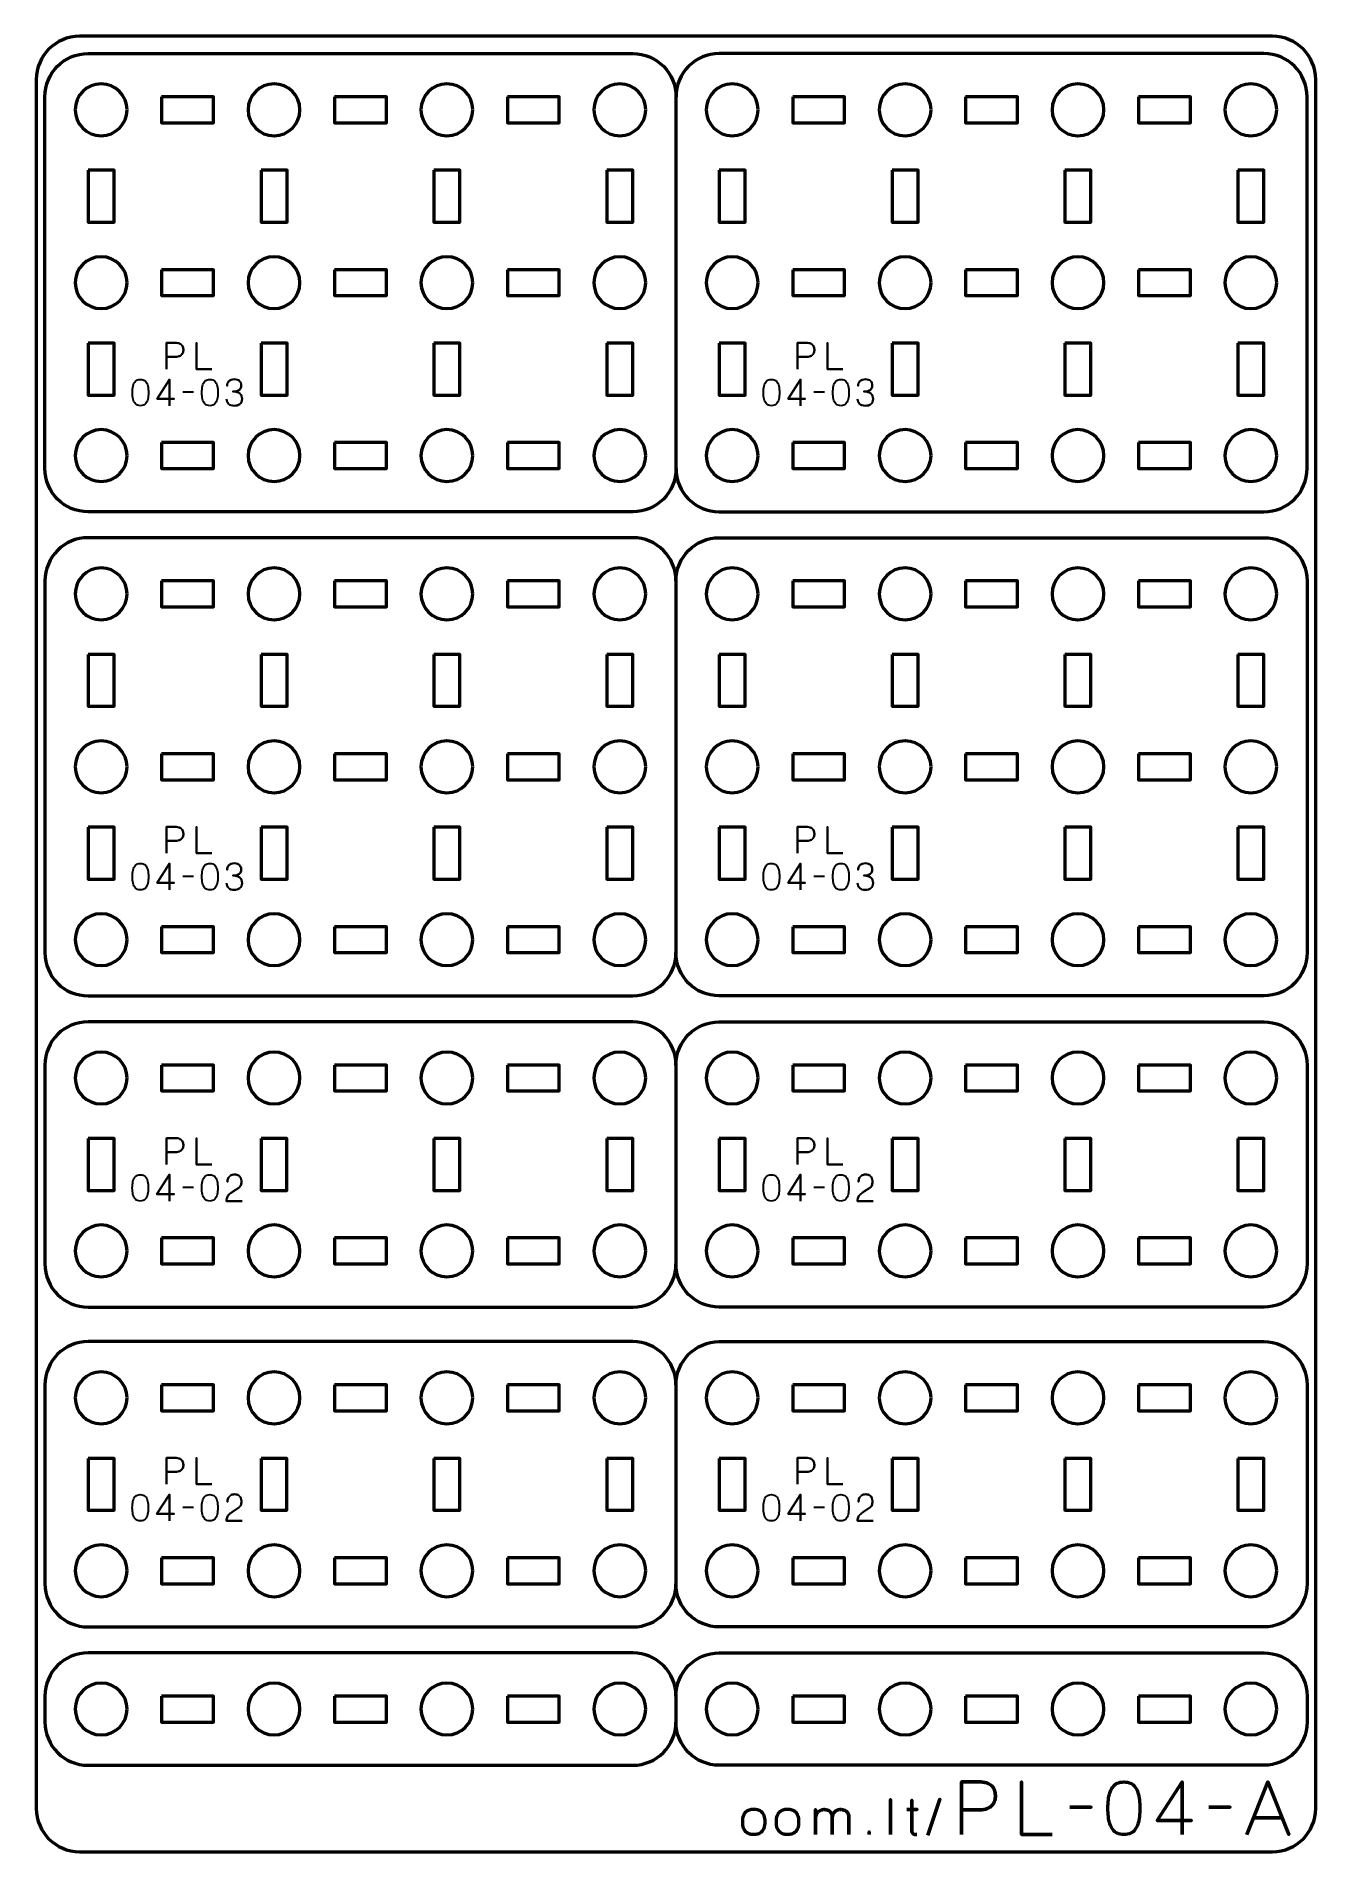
# Model space of a CAD drawing. Header units: centimetres. Extents: x -17.9 to -3.1, y -25.3 to -4.3.
import ezdxf

# ---------------------------------------------------------------- set-up
doc = ezdxf.new("R2010")
doc.units = ezdxf.units.CM
doc.header["$MEASUREMENT"] = 0
doc.layers.add('Layer 1', color=7, linetype='Continuous')

msp = doc.modelspace()

# ---------------------------------------------------------------- linework, layer by layer
at = {"layer": 'Layer 1', "color": 22, "lineweight": 53}
msp.add_open_spline([(-17.90003, -24.8499), (-17.90003, -24.8499), (-17.90003, -4.84994), (-17.90003, -4.84994), (-17.90003, -4.84994), (-17.90003, -4.57297), (-17.67694, -4.34998), (-17.39994, -4.34998), (-17.39994, -4.34998), (-17.39994, -4.34998), (-3.60007, -4.34998), (-3.60007, -4.34998), (-3.60007, -4.34998), (-3.32293, -4.34998), (-3.09997, -4.57297), (-3.09997, -4.84994), (-3.09997, -4.84994), (-3.09997, -4.84994), (-3.09997, -24.8499), (-3.09997, -24.8499), (-3.09997, -24.8499), (-3.09997, -25.1269), (-3.32293, -25.34999), (-3.60007, -25.34999), (-3.60007, -25.34999), (-3.60007, -25.34999), (-17.39994, -25.34999), (-17.39994, -25.34999), (-17.39994, -25.34999), (-17.67694, -25.34999), (-17.90003, -25.1269), (-17.90003, -24.8499)], degree=3, knots=[0, 0, 0, 0, 0.125, 0.125, 0.125, 0.125, 0.25, 0.25, 0.25, 0.25, 0.375, 0.375, 0.375, 0.375, 0.5, 0.5, 0.5, 0.5, 0.625, 0.625, 0.625, 0.625, 0.75, 0.75, 0.75, 0.75, 0.875, 0.875, 0.875, 0.875, 1, 1, 1, 1], dxfattribs=at)
at = {"layer": 'Layer 1', "color": 2, "lineweight": 53}
for points, knots in [([(-10.49999, -9.34994), (-10.49999, -9.62708), (-10.72298, -9.85004), (-10.99995, -9.85004), (-10.99995, -9.85004), (-10.99995, -9.85004), (-17.29992, -9.85004), (-17.29992, -9.85004), (-17.29992, -9.85004), (-17.57692, -9.85004), (-17.80001, -9.62708), (-17.80001, -9.34994), (-17.80001, -9.34994), (-17.80001, -9.34994), (-17.80001, -5.05008), (-17.80001, -5.05008), (-17.80001, -5.05008), (-17.80001, -4.77308), (-17.57692, -4.54999), (-17.29992, -4.54999), (-17.29992, -4.54999), (-17.29992, -4.54999), (-10.99995, -4.54999), (-10.99995, -4.54999), (-10.99995, -4.54999), (-10.72298, -4.54999), (-10.49999, -4.77308), (-10.49999, -5.05008)], [0, 0, 0, 0, 0.14285714, 0.14285714, 0.14285714, 0.14285714, 0.28571429, 0.28571429, 0.28571429, 0.28571429, 0.42857143, 0.42857143, 0.42857143, 0.42857143, 0.57142857, 0.57142857, 0.57142857, 0.57142857, 0.71428571, 0.71428571, 0.71428571, 0.71428571, 0.85714286, 0.85714286, 0.85714286, 0.85714286, 1, 1, 1, 1]), ([(-9.99992, -4.54999), (-9.99992, -4.54999), (-3.69995, -4.54999), (-3.69995, -4.54999), (-3.69995, -4.54999), (-3.42298, -4.54999), (-3.19999, -4.77308), (-3.19999, -5.05008), (-3.19999, -5.05008), (-3.19999, -5.05008), (-3.19999, -9.34994), (-3.19999, -9.34994), (-3.19999, -9.34994), (-3.19999, -9.62708), (-3.42298, -9.85004), (-3.69995, -9.85004), (-3.69995, -9.85004), (-3.69995, -9.85004), (-9.99992, -9.85004), (-9.99992, -9.85004), (-9.99992, -9.85004), (-10.27692, -9.85004), (-10.50001, -9.62708), (-10.50001, -9.34994), (-10.50001, -9.34994), (-10.50001, -9.34994), (-10.50001, -5.05008), (-10.50001, -5.05008), (-10.50001, -5.05008), (-10.50001, -4.77308), (-10.27692, -4.54999), (-9.99992, -4.54999)], [0, 0, 0, 0, 0.125, 0.125, 0.125, 0.125, 0.25, 0.25, 0.25, 0.25, 0.375, 0.375, 0.375, 0.375, 0.5, 0.5, 0.5, 0.5, 0.625, 0.625, 0.625, 0.625, 0.75, 0.75, 0.75, 0.75, 0.875, 0.875, 0.875, 0.875, 1, 1, 1, 1]), ([(-17.29992, -10.14999), (-17.29992, -10.14999), (-10.99995, -10.14999), (-10.99995, -10.14999), (-10.99995, -10.14999), (-10.72298, -10.14999), (-10.49999, -10.37308), (-10.49999, -10.65008), (-10.49999, -10.65008), (-10.49999, -10.65008), (-10.49999, -14.94994), (-10.49999, -14.94994), (-10.49999, -14.94994), (-10.49999, -15.22708), (-10.72298, -15.45004), (-10.99995, -15.45004), (-10.99995, -15.45004), (-10.99995, -15.45004), (-17.29992, -15.45004), (-17.29992, -15.45004), (-17.29992, -15.45004), (-17.57692, -15.45004), (-17.80001, -15.22708), (-17.80001, -14.94994), (-17.80001, -14.94994), (-17.80001, -14.94994), (-17.80001, -10.65008), (-17.80001, -10.65008), (-17.80001, -10.65008), (-17.80001, -10.37308), (-17.57692, -10.14999), (-17.29992, -10.14999)], [0, 0, 0, 0, 0.125, 0.125, 0.125, 0.125, 0.25, 0.25, 0.25, 0.25, 0.375, 0.375, 0.375, 0.375, 0.5, 0.5, 0.5, 0.5, 0.625, 0.625, 0.625, 0.625, 0.75, 0.75, 0.75, 0.75, 0.875, 0.875, 0.875, 0.875, 1, 1, 1, 1]), ([(-10.50001, -10.65008), (-10.50001, -10.37308), (-10.27692, -10.14999), (-9.99992, -10.14999), (-9.99992, -10.14999), (-9.99992, -10.14999), (-3.69995, -10.14999), (-3.69995, -10.14999), (-3.69995, -10.14999), (-3.42298, -10.14999), (-3.19999, -10.37308), (-3.19999, -10.65008), (-3.19999, -10.65008), (-3.19999, -10.65008), (-3.19999, -14.94994), (-3.19999, -14.94994), (-3.19999, -14.94994), (-3.19999, -15.22708), (-3.42298, -15.45004), (-3.69995, -15.45004), (-3.69995, -15.45004), (-3.69995, -15.45004), (-9.99992, -15.45004), (-9.99992, -15.45004), (-9.99992, -15.45004), (-10.27692, -15.45004), (-10.50001, -15.22708), (-10.50001, -14.94994)], [0, 0, 0, 0, 0.14285714, 0.14285714, 0.14285714, 0.14285714, 0.28571429, 0.28571429, 0.28571429, 0.28571429, 0.42857143, 0.42857143, 0.42857143, 0.42857143, 0.57142857, 0.57142857, 0.57142857, 0.57142857, 0.71428571, 0.71428571, 0.71428571, 0.71428571, 0.85714286, 0.85714286, 0.85714286, 0.85714286, 1, 1, 1, 1]), ([(-17.29992, -15.75002), (-17.29992, -15.75002), (-10.99996, -15.75002), (-10.99996, -15.75002), (-10.99996, -15.75002), (-10.72299, -15.75002), (-10.5, -15.97312), (-10.5, -16.25012), (-10.5, -16.25012), (-10.5, -16.25012), (-10.5, -18.55004), (-10.5, -18.55004), (-10.5, -18.55004), (-10.5, -18.82705), (-10.72299, -19.05), (-10.99996, -19.05), (-10.99996, -19.05), (-10.99996, -19.05), (-17.29992, -19.05), (-17.29992, -19.05), (-17.29992, -19.05), (-17.57692, -19.05), (-17.80001, -18.82705), (-17.80001, -18.55004), (-17.80001, -18.55004), (-17.80001, -18.55004), (-17.80001, -16.25012), (-17.80001, -16.25012), (-17.80001, -16.25012), (-17.80001, -15.97312), (-17.57692, -15.75002), (-17.29992, -15.75002)], [0, 0, 0, 0, 0.125, 0.125, 0.125, 0.125, 0.25, 0.25, 0.25, 0.25, 0.375, 0.375, 0.375, 0.375, 0.5, 0.5, 0.5, 0.5, 0.625, 0.625, 0.625, 0.625, 0.75, 0.75, 0.75, 0.75, 0.875, 0.875, 0.875, 0.875, 1, 1, 1, 1]), ([(-10.50001, -16.25012), (-10.50001, -15.97312), (-10.27692, -15.75002), (-9.99992, -15.75002), (-9.99992, -15.75002), (-9.99992, -15.75002), (-3.69996, -15.75002), (-3.69996, -15.75002), (-3.69996, -15.75002), (-3.42299, -15.75002), (-3.2, -15.97312), (-3.2, -16.25012), (-3.2, -16.25012), (-3.2, -16.25012), (-3.2, -18.55004), (-3.2, -18.55004), (-3.2, -18.55004), (-3.2, -18.82705), (-3.42299, -19.05), (-3.69996, -19.05), (-3.69996, -19.05), (-3.69996, -19.05), (-9.99992, -19.05), (-9.99992, -19.05), (-9.99992, -19.05), (-10.27692, -19.05), (-10.50001, -18.82705), (-10.50001, -18.55004)], [0, 0, 0, 0, 0.14285714, 0.14285714, 0.14285714, 0.14285714, 0.28571429, 0.28571429, 0.28571429, 0.28571429, 0.42857143, 0.42857143, 0.42857143, 0.42857143, 0.57142857, 0.57142857, 0.57142857, 0.57142857, 0.71428571, 0.71428571, 0.71428571, 0.71428571, 0.85714286, 0.85714286, 0.85714286, 0.85714286, 1, 1, 1, 1]), ([(-17.29992, -19.45002), (-17.29992, -19.45002), (-10.99996, -19.45002), (-10.99996, -19.45002), (-10.99996, -19.45002), (-10.72299, -19.45002), (-10.5, -19.67312), (-10.5, -19.95012), (-10.5, -19.95012), (-10.5, -19.95012), (-10.5, -22.25004), (-10.5, -22.25004), (-10.5, -22.25004), (-10.5, -22.52705), (-10.72299, -22.75), (-10.99996, -22.75), (-10.99996, -22.75), (-10.99996, -22.75), (-17.29992, -22.75), (-17.29992, -22.75), (-17.29992, -22.75), (-17.57692, -22.75), (-17.80001, -22.52705), (-17.80001, -22.25004), (-17.80001, -22.25004), (-17.80001, -22.25004), (-17.80001, -19.95012), (-17.80001, -19.95012), (-17.80001, -19.95012), (-17.80001, -19.67312), (-17.57692, -19.45002), (-17.29992, -19.45002)], [0, 0, 0, 0, 0.125, 0.125, 0.125, 0.125, 0.25, 0.25, 0.25, 0.25, 0.375, 0.375, 0.375, 0.375, 0.5, 0.5, 0.5, 0.5, 0.625, 0.625, 0.625, 0.625, 0.75, 0.75, 0.75, 0.75, 0.875, 0.875, 0.875, 0.875, 1, 1, 1, 1]), ([(-10.50001, -19.95012), (-10.50001, -19.67312), (-10.27692, -19.45002), (-9.99992, -19.45002), (-9.99992, -19.45002), (-9.99992, -19.45002), (-3.69996, -19.45002), (-3.69996, -19.45002), (-3.69996, -19.45002), (-3.42299, -19.45002), (-3.2, -19.67312), (-3.2, -19.95012), (-3.2, -19.95012), (-3.2, -19.95012), (-3.2, -22.25004), (-3.2, -22.25004), (-3.2, -22.25004), (-3.2, -22.52705), (-3.42299, -22.75), (-3.69996, -22.75), (-3.69996, -22.75), (-3.69996, -22.75), (-9.99992, -22.75), (-9.99992, -22.75), (-9.99992, -22.75), (-10.27692, -22.75), (-10.50001, -22.52705), (-10.50001, -22.25004)], [0, 0, 0, 0, 0.14285714, 0.14285714, 0.14285714, 0.14285714, 0.28571429, 0.28571429, 0.28571429, 0.28571429, 0.42857143, 0.42857143, 0.42857143, 0.42857143, 0.57142857, 0.57142857, 0.57142857, 0.57142857, 0.71428571, 0.71428571, 0.71428571, 0.71428571, 0.85714286, 0.85714286, 0.85714286, 0.85714286, 1, 1, 1, 1]), ([(-17.29992, -23.05), (-17.29992, -23.05), (-10.99995, -23.05), (-10.99995, -23.05), (-10.99995, -23.05), (-10.72298, -23.05), (-10.49999, -23.27309), (-10.49999, -23.55009), (-10.49999, -23.55009), (-10.49999, -23.55009), (-10.49999, -23.8501), (-10.49999, -23.8501), (-10.49999, -23.8501), (-10.49999, -24.12706), (-10.72298, -24.35002), (-10.99995, -24.35002), (-10.99995, -24.35002), (-10.99995, -24.35002), (-17.29992, -24.35002), (-17.29992, -24.35002), (-17.29992, -24.35002), (-17.57692, -24.35002), (-17.80001, -24.12706), (-17.80001, -23.8501), (-17.80001, -23.8501), (-17.80001, -23.8501), (-17.80001, -23.55009), (-17.80001, -23.55009), (-17.80001, -23.55009), (-17.80001, -23.27309), (-17.57692, -23.05), (-17.29992, -23.05)], [0, 0, 0, 0, 0.125, 0.125, 0.125, 0.125, 0.25, 0.25, 0.25, 0.25, 0.375, 0.375, 0.375, 0.375, 0.5, 0.5, 0.5, 0.5, 0.625, 0.625, 0.625, 0.625, 0.75, 0.75, 0.75, 0.75, 0.875, 0.875, 0.875, 0.875, 1, 1, 1, 1]), ([(-10.50001, -23.55009), (-10.50001, -23.27309), (-10.27692, -23.05), (-9.99992, -23.05), (-9.99992, -23.05), (-9.99992, -23.05), (-3.69995, -23.05), (-3.69995, -23.05), (-3.69995, -23.05), (-3.42298, -23.05), (-3.19999, -23.27309), (-3.19999, -23.55009), (-3.19999, -23.55009), (-3.19999, -23.55009), (-3.19999, -23.8501), (-3.19999, -23.8501), (-3.19999, -23.8501), (-3.19999, -24.12706), (-3.42298, -24.35002), (-3.69995, -24.35002), (-3.69995, -24.35002), (-3.69995, -24.35002), (-9.99992, -24.35002), (-9.99992, -24.35002), (-9.99992, -24.35002), (-10.27692, -24.35002), (-10.50001, -24.12706), (-10.50001, -23.8501)], [0, 0, 0, 0, 0.14285714, 0.14285714, 0.14285714, 0.14285714, 0.28571429, 0.28571429, 0.28571429, 0.28571429, 0.42857143, 0.42857143, 0.42857143, 0.42857143, 0.57142857, 0.57142857, 0.57142857, 0.57142857, 0.71428571, 0.71428571, 0.71428571, 0.71428571, 0.85714286, 0.85714286, 0.85714286, 0.85714286, 1, 1, 1, 1])]:
    msp.add_open_spline(points, degree=3, knots=knots, dxfattribs=at)
at = {"layer": 'Layer 1', "lineweight": 53}
for points in [[(-16.84998, -5.20002), (-16.84998, -5.36579), (-16.98421, -5.50002), (-17.14999, -5.50002), (-17.14999, -5.50002), (-17.31565, -5.50002), (-17.44999, -5.36579), (-17.44999, -5.20002), (-17.44999, -5.20002), (-17.44999, -5.03435), (-17.31565, -4.90001), (-17.14999, -4.90001), (-17.14999, -4.90001), (-16.98421, -4.90001), (-16.84998, -5.03435), (-16.84998, -5.20002)], [(-14.84991, -5.20002), (-14.84991, -5.36579), (-14.98428, -5.50002), (-15.14991, -5.50002), (-15.14991, -5.50002), (-15.31568, -5.50002), (-15.44991, -5.36579), (-15.44991, -5.20002), (-15.44991, -5.20002), (-15.44991, -5.03435), (-15.31568, -4.90001), (-15.14991, -4.90001), (-15.14991, -4.90001), (-14.98428, -4.90001), (-14.84991, -5.03435), (-14.84991, -5.20002)], [(-12.84999, -5.20002), (-12.84999, -5.36579), (-12.98432, -5.50002), (-13.14999, -5.50002), (-13.14999, -5.50002), (-13.31562, -5.50002), (-13.44999, -5.36579), (-13.44999, -5.20002), (-13.44999, -5.20002), (-13.44999, -5.03435), (-13.31562, -4.90001), (-13.14999, -4.90001), (-13.14999, -4.90001), (-12.98432, -4.90001), (-12.84999, -5.03435), (-12.84999, -5.20002)], [(-10.85002, -5.20002), (-10.85002, -5.36579), (-10.98425, -5.50002), (-11.15002, -5.50002), (-11.15002, -5.50002), (-11.31569, -5.50002), (-11.45002, -5.36579), (-11.45002, -5.20002), (-11.45002, -5.20002), (-11.45002, -5.03435), (-11.31569, -4.90001), (-11.15002, -4.90001), (-11.15002, -4.90001), (-10.98425, -4.90001), (-10.85002, -5.03435), (-10.85002, -5.20002)], [(-9.54998, -5.20002), (-9.54998, -5.36579), (-9.68421, -5.50002), (-9.84999, -5.50002), (-9.84999, -5.50002), (-10.01565, -5.50002), (-10.14999, -5.36579), (-10.14999, -5.20002), (-10.14999, -5.20002), (-10.14999, -5.03435), (-10.01565, -4.90001), (-9.84999, -4.90001), (-9.84999, -4.90001), (-9.68421, -4.90001), (-9.54998, -5.03435), (-9.54998, -5.20002)], [(-7.54991, -5.20002), (-7.54991, -5.36579), (-7.68428, -5.50002), (-7.84991, -5.50002), (-7.84991, -5.50002), (-8.01568, -5.50002), (-8.14991, -5.36579), (-8.14991, -5.20002), (-8.14991, -5.20002), (-8.14991, -5.03435), (-8.01568, -4.90001), (-7.84991, -4.90001), (-7.84991, -4.90001), (-7.68428, -4.90001), (-7.54991, -5.03435), (-7.54991, -5.20002)], [(-5.54999, -5.20002), (-5.54999, -5.36579), (-5.68432, -5.50002), (-5.84999, -5.50002), (-5.84999, -5.50002), (-6.01562, -5.50002), (-6.14999, -5.36579), (-6.14999, -5.20002), (-6.14999, -5.20002), (-6.14999, -5.03435), (-6.01562, -4.90001), (-5.84999, -4.90001), (-5.84999, -4.90001), (-5.68432, -4.90001), (-5.54999, -5.03435), (-5.54999, -5.20002)], [(-3.55002, -5.20002), (-3.55002, -5.36579), (-3.68425, -5.50002), (-3.85002, -5.50002), (-3.85002, -5.50002), (-4.01569, -5.50002), (-4.15002, -5.36579), (-4.15002, -5.20002), (-4.15002, -5.20002), (-4.15002, -5.03435), (-4.01569, -4.90001), (-3.85002, -4.90001), (-3.85002, -4.90001), (-3.68425, -4.90001), (-3.55002, -5.03435), (-3.55002, -5.20002)], [(-16.44997, -5.05008), (-16.44997, -5.05008), (-15.84996, -5.05008), (-15.84996, -5.05008), (-15.84996, -5.05008), (-15.84996, -5.05008), (-15.84996, -5.35009), (-15.84996, -5.35009), (-15.84996, -5.35009), (-15.84996, -5.35009), (-16.44997, -5.35009), (-16.44997, -5.35009), (-16.44997, -5.35009), (-16.44997, -5.35009), (-16.44997, -5.05008), (-16.44997, -5.05008)], [(-14.45, -5.05008), (-14.45, -5.05008), (-13.85001, -5.05008), (-13.85001, -5.05008), (-13.85001, -5.05008), (-13.85001, -5.05008), (-13.85001, -5.35009), (-13.85001, -5.35009), (-13.85001, -5.35009), (-13.85001, -5.35009), (-14.45, -5.35009), (-14.45, -5.35009), (-14.45, -5.35009), (-14.45, -5.35009), (-14.45, -5.05008), (-14.45, -5.05008)], [(-12.44994, -5.05008), (-12.44994, -5.05008), (-11.84993, -5.05008), (-11.84993, -5.05008), (-11.84993, -5.05008), (-11.84993, -5.05008), (-11.84993, -5.35009), (-11.84993, -5.35009), (-11.84993, -5.35009), (-11.84993, -5.35009), (-12.44994, -5.35009), (-12.44994, -5.35009), (-12.44994, -5.35009), (-12.44994, -5.35009), (-12.44994, -5.05008), (-12.44994, -5.05008)], [(-9.14997, -5.05008), (-9.14997, -5.05008), (-8.54996, -5.05008), (-8.54996, -5.05008), (-8.54996, -5.05008), (-8.54996, -5.05008), (-8.54996, -5.35009), (-8.54996, -5.35009), (-8.54996, -5.35009), (-8.54996, -5.35009), (-9.14997, -5.35009), (-9.14997, -5.35009), (-9.14997, -5.35009), (-9.14997, -5.35009), (-9.14997, -5.05008), (-9.14997, -5.05008)], [(-7.15, -5.05008), (-7.15, -5.05008), (-6.55001, -5.05008), (-6.55001, -5.05008), (-6.55001, -5.05008), (-6.55001, -5.05008), (-6.55001, -5.35009), (-6.55001, -5.35009), (-6.55001, -5.35009), (-6.55001, -5.35009), (-7.15, -5.35009), (-7.15, -5.35009), (-7.15, -5.35009), (-7.15, -5.35009), (-7.15, -5.05008), (-7.15, -5.05008)], [(-5.14994, -5.05008), (-5.14994, -5.05008), (-4.54993, -5.05008), (-4.54993, -5.05008), (-4.54993, -5.05008), (-4.54993, -5.05008), (-4.54993, -5.35009), (-4.54993, -5.35009), (-4.54993, -5.35009), (-4.54993, -5.35009), (-5.14994, -5.35009), (-5.14994, -5.35009), (-5.14994, -5.35009), (-5.14994, -5.35009), (-5.14994, -5.05008), (-5.14994, -5.05008)], [(-17.29992, -5.90003), (-17.29992, -5.90003), (-16.99991, -5.90003), (-16.99991, -5.90003), (-16.99991, -5.90003), (-16.99991, -5.90003), (-16.99991, -6.50004), (-16.99991, -6.50004), (-16.99991, -6.50004), (-16.99991, -6.50004), (-17.29992, -6.50004), (-17.29992, -6.50004), (-17.29992, -6.50004), (-17.29992, -6.50004), (-17.29992, -5.90003), (-17.29992, -5.90003)], [(-15.29998, -5.90003), (-15.29998, -5.90003), (-14.99998, -5.90003), (-14.99998, -5.90003), (-14.99998, -5.90003), (-14.99998, -5.90003), (-14.99998, -6.50004), (-14.99998, -6.50004), (-14.99998, -6.50004), (-14.99998, -6.50004), (-15.29998, -6.50004), (-15.29998, -6.50004), (-15.29998, -6.50004), (-15.29998, -6.50004), (-15.29998, -5.90003), (-15.29998, -5.90003)], [(-13.30006, -5.90003), (-13.30006, -5.90003), (-13.00006, -5.90003), (-13.00006, -5.90003), (-13.00006, -5.90003), (-13.00006, -5.90003), (-13.00006, -6.50004), (-13.00006, -6.50004), (-13.00006, -6.50004), (-13.00006, -6.50004), (-13.30006, -6.50004), (-13.30006, -6.50004), (-13.30006, -6.50004), (-13.30006, -6.50004), (-13.30006, -5.90003), (-13.30006, -5.90003)], [(-11.29995, -5.90003), (-11.29995, -5.90003), (-10.99995, -5.90003), (-10.99995, -5.90003), (-10.99995, -5.90003), (-10.99995, -5.90003), (-10.99995, -6.50004), (-10.99995, -6.50004), (-10.99995, -6.50004), (-10.99995, -6.50004), (-11.29995, -6.50004), (-11.29995, -6.50004), (-11.29995, -6.50004), (-11.29995, -6.50004), (-11.29995, -5.90003), (-11.29995, -5.90003)], [(-9.99992, -5.90003), (-9.99992, -5.90003), (-9.69991, -5.90003), (-9.69991, -5.90003), (-9.69991, -5.90003), (-9.69991, -5.90003), (-9.69991, -6.50004), (-9.69991, -6.50004), (-9.69991, -6.50004), (-9.69991, -6.50004), (-9.99992, -6.50004), (-9.99992, -6.50004), (-9.99992, -6.50004), (-9.99992, -6.50004), (-9.99992, -5.90003), (-9.99992, -5.90003)], [(-7.99998, -5.90003), (-7.99998, -5.90003), (-7.69998, -5.90003), (-7.69998, -5.90003), (-7.69998, -5.90003), (-7.69998, -5.90003), (-7.69998, -6.50004), (-7.69998, -6.50004), (-7.69998, -6.50004), (-7.69998, -6.50004), (-7.99998, -6.50004), (-7.99998, -6.50004), (-7.99998, -6.50004), (-7.99998, -6.50004), (-7.99998, -5.90003), (-7.99998, -5.90003)], [(-6.00006, -5.90003), (-6.00006, -5.90003), (-5.70006, -5.90003), (-5.70006, -5.90003), (-5.70006, -5.90003), (-5.70006, -5.90003), (-5.70006, -6.50004), (-5.70006, -6.50004), (-5.70006, -6.50004), (-5.70006, -6.50004), (-6.00006, -6.50004), (-6.00006, -6.50004), (-6.00006, -6.50004), (-6.00006, -6.50004), (-6.00006, -5.90003), (-6.00006, -5.90003)], [(-3.99995, -5.90003), (-3.99995, -5.90003), (-3.69995, -5.90003), (-3.69995, -5.90003), (-3.69995, -5.90003), (-3.69995, -5.90003), (-3.69995, -6.50004), (-3.69995, -6.50004), (-3.69995, -6.50004), (-3.69995, -6.50004), (-3.99995, -6.50004), (-3.99995, -6.50004), (-3.99995, -6.50004), (-3.99995, -6.50004), (-3.99995, -5.90003), (-3.99995, -5.90003)], [(-16.84998, -7.20009), (-16.84998, -7.36572), (-16.98421, -7.50009), (-17.14999, -7.50009), (-17.14999, -7.50009), (-17.31565, -7.50009), (-17.44999, -7.36572), (-17.44999, -7.20009), (-17.44999, -7.20009), (-17.44999, -7.03432), (-17.31565, -6.90009), (-17.14999, -6.90009), (-17.14999, -6.90009), (-16.98421, -6.90009), (-16.84998, -7.03432), (-16.84998, -7.20009)], [(-14.84991, -7.20009), (-14.84991, -7.36572), (-14.98428, -7.50009), (-15.14991, -7.50009), (-15.14991, -7.50009), (-15.31568, -7.50009), (-15.44991, -7.36572), (-15.44991, -7.20009), (-15.44991, -7.20009), (-15.44991, -7.03432), (-15.31568, -6.90009), (-15.14991, -6.90009), (-15.14991, -6.90009), (-14.98428, -6.90009), (-14.84991, -7.03432), (-14.84991, -7.20009)], [(-12.84999, -7.20009), (-12.84999, -7.36572), (-12.98432, -7.50009), (-13.14999, -7.50009), (-13.14999, -7.50009), (-13.31562, -7.50009), (-13.44999, -7.36572), (-13.44999, -7.20009), (-13.44999, -7.20009), (-13.44999, -7.03432), (-13.31562, -6.90009), (-13.14999, -6.90009), (-13.14999, -6.90009), (-12.98432, -6.90009), (-12.84999, -7.03432), (-12.84999, -7.20009)], [(-10.85002, -7.20009), (-10.85002, -7.36572), (-10.98425, -7.50009), (-11.15002, -7.50009), (-11.15002, -7.50009), (-11.31569, -7.50009), (-11.45002, -7.36572), (-11.45002, -7.20009), (-11.45002, -7.20009), (-11.45002, -7.03432), (-11.31569, -6.90009), (-11.15002, -6.90009), (-11.15002, -6.90009), (-10.98425, -6.90009), (-10.85002, -7.03432), (-10.85002, -7.20009)], [(-9.54998, -7.20009), (-9.54998, -7.36572), (-9.68421, -7.50009), (-9.84999, -7.50009), (-9.84999, -7.50009), (-10.01565, -7.50009), (-10.14999, -7.36572), (-10.14999, -7.20009), (-10.14999, -7.20009), (-10.14999, -7.03432), (-10.01565, -6.90009), (-9.84999, -6.90009), (-9.84999, -6.90009), (-9.68421, -6.90009), (-9.54998, -7.03432), (-9.54998, -7.20009)], [(-7.54991, -7.20009), (-7.54991, -7.36572), (-7.68428, -7.50009), (-7.84991, -7.50009), (-7.84991, -7.50009), (-8.01568, -7.50009), (-8.14991, -7.36572), (-8.14991, -7.20009), (-8.14991, -7.20009), (-8.14991, -7.03432), (-8.01568, -6.90009), (-7.84991, -6.90009), (-7.84991, -6.90009), (-7.68428, -6.90009), (-7.54991, -7.03432), (-7.54991, -7.20009)], [(-5.54999, -7.20009), (-5.54999, -7.36572), (-5.68432, -7.50009), (-5.84999, -7.50009), (-5.84999, -7.50009), (-6.01562, -7.50009), (-6.14999, -7.36572), (-6.14999, -7.20009), (-6.14999, -7.20009), (-6.14999, -7.03432), (-6.01562, -6.90009), (-5.84999, -6.90009), (-5.84999, -6.90009), (-5.68432, -6.90009), (-5.54999, -7.03432), (-5.54999, -7.20009)], [(-3.55002, -7.20009), (-3.55002, -7.36572), (-3.68425, -7.50009), (-3.85002, -7.50009), (-3.85002, -7.50009), (-4.01569, -7.50009), (-4.15002, -7.36572), (-4.15002, -7.20009), (-4.15002, -7.20009), (-4.15002, -7.03432), (-4.01569, -6.90009), (-3.85002, -6.90009), (-3.85002, -6.90009), (-3.68425, -6.90009), (-3.55002, -7.03432), (-3.55002, -7.20009)], [(-16.44997, -7.05002), (-16.44997, -7.05002), (-15.84996, -7.05002), (-15.84996, -7.05002), (-15.84996, -7.05002), (-15.84996, -7.05002), (-15.84996, -7.35002), (-15.84996, -7.35002), (-15.84996, -7.35002), (-15.84996, -7.35002), (-16.44997, -7.35002), (-16.44997, -7.35002), (-16.44997, -7.35002), (-16.44997, -7.35002), (-16.44997, -7.05002), (-16.44997, -7.05002)], [(-14.45, -7.05002), (-14.45, -7.05002), (-13.85001, -7.05002), (-13.85001, -7.05002), (-13.85001, -7.05002), (-13.85001, -7.05002), (-13.85001, -7.35002), (-13.85001, -7.35002), (-13.85001, -7.35002), (-13.85001, -7.35002), (-14.45, -7.35002), (-14.45, -7.35002), (-14.45, -7.35002), (-14.45, -7.35002), (-14.45, -7.05002), (-14.45, -7.05002)], [(-12.44994, -7.05002), (-12.44994, -7.05002), (-11.84993, -7.05002), (-11.84993, -7.05002), (-11.84993, -7.05002), (-11.84993, -7.05002), (-11.84993, -7.35002), (-11.84993, -7.35002), (-11.84993, -7.35002), (-11.84993, -7.35002), (-12.44994, -7.35002), (-12.44994, -7.35002), (-12.44994, -7.35002), (-12.44994, -7.35002), (-12.44994, -7.05002), (-12.44994, -7.05002)], [(-9.14997, -7.05002), (-9.14997, -7.05002), (-8.54996, -7.05002), (-8.54996, -7.05002), (-8.54996, -7.05002), (-8.54996, -7.05002), (-8.54996, -7.35002), (-8.54996, -7.35002), (-8.54996, -7.35002), (-8.54996, -7.35002), (-9.14997, -7.35002), (-9.14997, -7.35002), (-9.14997, -7.35002), (-9.14997, -7.35002), (-9.14997, -7.05002), (-9.14997, -7.05002)], [(-7.15, -7.05002), (-7.15, -7.05002), (-6.55001, -7.05002), (-6.55001, -7.05002), (-6.55001, -7.05002), (-6.55001, -7.05002), (-6.55001, -7.35002), (-6.55001, -7.35002), (-6.55001, -7.35002), (-6.55001, -7.35002), (-7.15, -7.35002), (-7.15, -7.35002), (-7.15, -7.35002), (-7.15, -7.35002), (-7.15, -7.05002), (-7.15, -7.05002)], [(-5.14994, -7.05002), (-5.14994, -7.05002), (-4.54993, -7.05002), (-4.54993, -7.05002), (-4.54993, -7.05002), (-4.54993, -7.05002), (-4.54993, -7.35002), (-4.54993, -7.35002), (-4.54993, -7.35002), (-4.54993, -7.35002), (-5.14994, -7.35002), (-5.14994, -7.35002), (-5.14994, -7.35002), (-5.14994, -7.35002), (-5.14994, -7.05002), (-5.14994, -7.05002)], [(-17.29992, -7.9), (-17.29992, -7.9), (-16.99991, -7.9), (-16.99991, -7.9), (-16.99991, -7.9), (-16.99991, -7.9), (-16.99991, -8.49999), (-16.99991, -8.49999), (-16.99991, -8.49999), (-16.99991, -8.49999), (-17.29992, -8.49999), (-17.29992, -8.49999), (-17.29992, -8.49999), (-17.29992, -8.49999), (-17.29992, -7.9), (-17.29992, -7.9)], [(-15.29998, -7.9), (-15.29998, -7.9), (-14.99998, -7.9), (-14.99998, -7.9), (-14.99998, -7.9), (-14.99998, -7.9), (-14.99998, -8.49999), (-14.99998, -8.49999), (-14.99998, -8.49999), (-14.99998, -8.49999), (-15.29998, -8.49999), (-15.29998, -8.49999), (-15.29998, -8.49999), (-15.29998, -8.49999), (-15.29998, -7.9), (-15.29998, -7.9)], [(-13.30006, -7.9), (-13.30006, -7.9), (-13.00006, -7.9), (-13.00006, -7.9), (-13.00006, -7.9), (-13.00006, -7.9), (-13.00006, -8.49999), (-13.00006, -8.49999), (-13.00006, -8.49999), (-13.00006, -8.49999), (-13.30006, -8.49999), (-13.30006, -8.49999), (-13.30006, -8.49999), (-13.30006, -8.49999), (-13.30006, -7.9), (-13.30006, -7.9)], [(-11.29995, -7.9), (-11.29995, -7.9), (-10.99995, -7.9), (-10.99995, -7.9), (-10.99995, -7.9), (-10.99995, -7.9), (-10.99995, -8.49999), (-10.99995, -8.49999), (-10.99995, -8.49999), (-10.99995, -8.49999), (-11.29995, -8.49999), (-11.29995, -8.49999), (-11.29995, -8.49999), (-11.29995, -8.49999), (-11.29995, -7.9), (-11.29995, -7.9)], [(-9.99992, -7.9), (-9.99992, -7.9), (-9.69991, -7.9), (-9.69991, -7.9), (-9.69991, -7.9), (-9.69991, -7.9), (-9.69991, -8.49999), (-9.69991, -8.49999), (-9.69991, -8.49999), (-9.69991, -8.49999), (-9.99992, -8.49999), (-9.99992, -8.49999), (-9.99992, -8.49999), (-9.99992, -8.49999), (-9.99992, -7.9), (-9.99992, -7.9)], [(-7.99998, -7.9), (-7.99998, -7.9), (-7.69998, -7.9), (-7.69998, -7.9), (-7.69998, -7.9), (-7.69998, -7.9), (-7.69998, -8.49999), (-7.69998, -8.49999), (-7.69998, -8.49999), (-7.69998, -8.49999), (-7.99998, -8.49999), (-7.99998, -8.49999), (-7.99998, -8.49999), (-7.99998, -8.49999), (-7.99998, -7.9), (-7.99998, -7.9)], [(-6.00006, -7.9), (-6.00006, -7.9), (-5.70006, -7.9), (-5.70006, -7.9), (-5.70006, -7.9), (-5.70006, -7.9), (-5.70006, -8.49999), (-5.70006, -8.49999), (-5.70006, -8.49999), (-5.70006, -8.49999), (-6.00006, -8.49999), (-6.00006, -8.49999), (-6.00006, -8.49999), (-6.00006, -8.49999), (-6.00006, -7.9), (-6.00006, -7.9)], [(-3.99995, -7.9), (-3.99995, -7.9), (-3.69995, -7.9), (-3.69995, -7.9), (-3.69995, -7.9), (-3.69995, -7.9), (-3.69995, -8.49999), (-3.69995, -8.49999), (-3.69995, -8.49999), (-3.69995, -8.49999), (-3.99995, -8.49999), (-3.99995, -8.49999), (-3.99995, -8.49999), (-3.99995, -8.49999), (-3.99995, -7.9), (-3.99995, -7.9)], [(-16.84998, -9.20001), (-16.84998, -9.36568), (-16.98421, -9.50001), (-17.14999, -9.50001), (-17.14999, -9.50001), (-17.31565, -9.50001), (-17.44999, -9.36568), (-17.44999, -9.20001), (-17.44999, -9.20001), (-17.44999, -9.03438), (-17.31565, -8.90001), (-17.14999, -8.90001), (-17.14999, -8.90001), (-16.98421, -8.90001), (-16.84998, -9.03438), (-16.84998, -9.20001)], [(-14.84991, -9.20001), (-14.84991, -9.36568), (-14.98428, -9.50001), (-15.14991, -9.50001), (-15.14991, -9.50001), (-15.31568, -9.50001), (-15.44991, -9.36568), (-15.44991, -9.20001), (-15.44991, -9.20001), (-15.44991, -9.03438), (-15.31568, -8.90001), (-15.14991, -8.90001), (-15.14991, -8.90001), (-14.98428, -8.90001), (-14.84991, -9.03438), (-14.84991, -9.20001)], [(-12.84999, -9.20001), (-12.84999, -9.36568), (-12.98432, -9.50001), (-13.14999, -9.50001), (-13.14999, -9.50001), (-13.31562, -9.50001), (-13.44999, -9.36568), (-13.44999, -9.20001), (-13.44999, -9.20001), (-13.44999, -9.03438), (-13.31562, -8.90001), (-13.14999, -8.90001), (-13.14999, -8.90001), (-12.98432, -8.90001), (-12.84999, -9.03438), (-12.84999, -9.20001)], [(-10.85002, -9.20001), (-10.85002, -9.36568), (-10.98425, -9.50001), (-11.15002, -9.50001), (-11.15002, -9.50001), (-11.31569, -9.50001), (-11.45002, -9.36568), (-11.45002, -9.20001), (-11.45002, -9.20001), (-11.45002, -9.03438), (-11.31569, -8.90001), (-11.15002, -8.90001), (-11.15002, -8.90001), (-10.98425, -8.90001), (-10.85002, -9.03438), (-10.85002, -9.20001)], [(-9.54998, -9.20001), (-9.54998, -9.36568), (-9.68421, -9.50001), (-9.84999, -9.50001), (-9.84999, -9.50001), (-10.01565, -9.50001), (-10.14999, -9.36568), (-10.14999, -9.20001), (-10.14999, -9.20001), (-10.14999, -9.03438), (-10.01565, -8.90001), (-9.84999, -8.90001), (-9.84999, -8.90001), (-9.68421, -8.90001), (-9.54998, -9.03438), (-9.54998, -9.20001)], [(-7.54991, -9.20001), (-7.54991, -9.36568), (-7.68428, -9.50001), (-7.84991, -9.50001), (-7.84991, -9.50001), (-8.01568, -9.50001), (-8.14991, -9.36568), (-8.14991, -9.20001), (-8.14991, -9.20001), (-8.14991, -9.03438), (-8.01568, -8.90001), (-7.84991, -8.90001), (-7.84991, -8.90001), (-7.68428, -8.90001), (-7.54991, -9.03438), (-7.54991, -9.20001)], [(-5.54999, -9.20001), (-5.54999, -9.36568), (-5.68432, -9.50001), (-5.84999, -9.50001), (-5.84999, -9.50001), (-6.01562, -9.50001), (-6.14999, -9.36568), (-6.14999, -9.20001), (-6.14999, -9.20001), (-6.14999, -9.03438), (-6.01562, -8.90001), (-5.84999, -8.90001), (-5.84999, -8.90001), (-5.68432, -8.90001), (-5.54999, -9.03438), (-5.54999, -9.20001)], [(-3.55002, -9.20001), (-3.55002, -9.36568), (-3.68425, -9.50001), (-3.85002, -9.50001), (-3.85002, -9.50001), (-4.01569, -9.50001), (-4.15002, -9.36568), (-4.15002, -9.20001), (-4.15002, -9.20001), (-4.15002, -9.03438), (-4.01569, -8.90001), (-3.85002, -8.90001), (-3.85002, -8.90001), (-3.68425, -8.90001), (-3.55002, -9.03438), (-3.55002, -9.20001)], [(-16.44997, -9.04994), (-16.44997, -9.04994), (-15.84996, -9.04994), (-15.84996, -9.04994), (-15.84996, -9.04994), (-15.84996, -9.04994), (-15.84996, -9.34994), (-15.84996, -9.34994), (-15.84996, -9.34994), (-15.84996, -9.34994), (-16.44997, -9.34994), (-16.44997, -9.34994), (-16.44997, -9.34994), (-16.44997, -9.34994), (-16.44997, -9.04994), (-16.44997, -9.04994)], [(-14.45, -9.04994), (-14.45, -9.04994), (-13.85001, -9.04994), (-13.85001, -9.04994), (-13.85001, -9.04994), (-13.85001, -9.04994), (-13.85001, -9.34994), (-13.85001, -9.34994), (-13.85001, -9.34994), (-13.85001, -9.34994), (-14.45, -9.34994), (-14.45, -9.34994), (-14.45, -9.34994), (-14.45, -9.34994), (-14.45, -9.04994), (-14.45, -9.04994)], [(-12.44994, -9.04994), (-12.44994, -9.04994), (-11.84993, -9.04994), (-11.84993, -9.04994), (-11.84993, -9.04994), (-11.84993, -9.04994), (-11.84993, -9.34994), (-11.84993, -9.34994), (-11.84993, -9.34994), (-11.84993, -9.34994), (-12.44994, -9.34994), (-12.44994, -9.34994), (-12.44994, -9.34994), (-12.44994, -9.34994), (-12.44994, -9.04994), (-12.44994, -9.04994)], [(-9.14997, -9.04994), (-9.14997, -9.04994), (-8.54996, -9.04994), (-8.54996, -9.04994), (-8.54996, -9.04994), (-8.54996, -9.04994), (-8.54996, -9.34994), (-8.54996, -9.34994), (-8.54996, -9.34994), (-8.54996, -9.34994), (-9.14997, -9.34994), (-9.14997, -9.34994), (-9.14997, -9.34994), (-9.14997, -9.34994), (-9.14997, -9.04994), (-9.14997, -9.04994)], [(-7.15, -9.04994), (-7.15, -9.04994), (-6.55001, -9.04994), (-6.55001, -9.04994), (-6.55001, -9.04994), (-6.55001, -9.04994), (-6.55001, -9.34994), (-6.55001, -9.34994), (-6.55001, -9.34994), (-6.55001, -9.34994), (-7.15, -9.34994), (-7.15, -9.34994), (-7.15, -9.34994), (-7.15, -9.34994), (-7.15, -9.04994), (-7.15, -9.04994)], [(-5.14994, -9.04994), (-5.14994, -9.04994), (-4.54993, -9.04994), (-4.54993, -9.04994), (-4.54993, -9.04994), (-4.54993, -9.04994), (-4.54993, -9.34994), (-4.54993, -9.34994), (-4.54993, -9.34994), (-4.54993, -9.34994), (-5.14994, -9.34994), (-5.14994, -9.34994), (-5.14994, -9.34994), (-5.14994, -9.34994), (-5.14994, -9.04994), (-5.14994, -9.04994)], [(-16.84998, -10.80002), (-16.84998, -10.96579), (-16.98421, -11.10002), (-17.14999, -11.10002), (-17.14999, -11.10002), (-17.31565, -11.10002), (-17.44999, -10.96579), (-17.44999, -10.80002), (-17.44999, -10.80002), (-17.44999, -10.63435), (-17.31565, -10.50001), (-17.14999, -10.50001), (-17.14999, -10.50001), (-16.98421, -10.50001), (-16.84998, -10.63435), (-16.84998, -10.80002)], [(-16.44997, -10.65008), (-16.44997, -10.65008), (-15.84996, -10.65008), (-15.84996, -10.65008), (-15.84996, -10.65008), (-15.84996, -10.65008), (-15.84996, -10.95009), (-15.84996, -10.95009), (-15.84996, -10.95009), (-15.84996, -10.95009), (-16.44997, -10.95009), (-16.44997, -10.95009), (-16.44997, -10.95009), (-16.44997, -10.95009), (-16.44997, -10.65008), (-16.44997, -10.65008)], [(-14.84991, -10.80002), (-14.84991, -10.96579), (-14.98428, -11.10002), (-15.14991, -11.10002), (-15.14991, -11.10002), (-15.31568, -11.10002), (-15.44991, -10.96579), (-15.44991, -10.80002), (-15.44991, -10.80002), (-15.44991, -10.63435), (-15.31568, -10.50001), (-15.14991, -10.50001), (-15.14991, -10.50001), (-14.98428, -10.50001), (-14.84991, -10.63435), (-14.84991, -10.80002)], [(-14.45, -10.65008), (-14.45, -10.65008), (-13.85001, -10.65008), (-13.85001, -10.65008), (-13.85001, -10.65008), (-13.85001, -10.65008), (-13.85001, -10.95009), (-13.85001, -10.95009), (-13.85001, -10.95009), (-13.85001, -10.95009), (-14.45, -10.95009), (-14.45, -10.95009), (-14.45, -10.95009), (-14.45, -10.95009), (-14.45, -10.65008), (-14.45, -10.65008)], [(-12.84999, -10.80002), (-12.84999, -10.96579), (-12.98432, -11.10002), (-13.14999, -11.10002), (-13.14999, -11.10002), (-13.31562, -11.10002), (-13.44999, -10.96579), (-13.44999, -10.80002), (-13.44999, -10.80002), (-13.44999, -10.63435), (-13.31562, -10.50001), (-13.14999, -10.50001), (-13.14999, -10.50001), (-12.98432, -10.50001), (-12.84999, -10.63435), (-12.84999, -10.80002)], [(-12.44994, -10.65008), (-12.44994, -10.65008), (-11.84993, -10.65008), (-11.84993, -10.65008), (-11.84993, -10.65008), (-11.84993, -10.65008), (-11.84993, -10.95009), (-11.84993, -10.95009), (-11.84993, -10.95009), (-11.84993, -10.95009), (-12.44994, -10.95009), (-12.44994, -10.95009), (-12.44994, -10.95009), (-12.44994, -10.95009), (-12.44994, -10.65008), (-12.44994, -10.65008)], [(-10.85002, -10.80002), (-10.85002, -10.96579), (-10.98425, -11.10002), (-11.15002, -11.10002), (-11.15002, -11.10002), (-11.31569, -11.10002), (-11.45002, -10.96579), (-11.45002, -10.80002), (-11.45002, -10.80002), (-11.45002, -10.63435), (-11.31569, -10.50001), (-11.15002, -10.50001), (-11.15002, -10.50001), (-10.98425, -10.50001), (-10.85002, -10.63435), (-10.85002, -10.80002)], [(-9.54998, -10.80002), (-9.54998, -10.96579), (-9.68421, -11.10002), (-9.84999, -11.10002), (-9.84999, -11.10002), (-10.01565, -11.10002), (-10.14999, -10.96579), (-10.14999, -10.80002), (-10.14999, -10.80002), (-10.14999, -10.63435), (-10.01565, -10.50001), (-9.84999, -10.50001), (-9.84999, -10.50001), (-9.68421, -10.50001), (-9.54998, -10.63435), (-9.54998, -10.80002)], [(-9.14997, -10.65008), (-9.14997, -10.65008), (-8.54996, -10.65008), (-8.54996, -10.65008), (-8.54996, -10.65008), (-8.54996, -10.65008), (-8.54996, -10.95009), (-8.54996, -10.95009), (-8.54996, -10.95009), (-8.54996, -10.95009), (-9.14997, -10.95009), (-9.14997, -10.95009), (-9.14997, -10.95009), (-9.14997, -10.95009), (-9.14997, -10.65008), (-9.14997, -10.65008)], [(-7.54991, -10.80002), (-7.54991, -10.96579), (-7.68428, -11.10002), (-7.84991, -11.10002), (-7.84991, -11.10002), (-8.01568, -11.10002), (-8.14991, -10.96579), (-8.14991, -10.80002), (-8.14991, -10.80002), (-8.14991, -10.63435), (-8.01568, -10.50001), (-7.84991, -10.50001), (-7.84991, -10.50001), (-7.68428, -10.50001), (-7.54991, -10.63435), (-7.54991, -10.80002)], [(-7.15, -10.65008), (-7.15, -10.65008), (-6.55001, -10.65008), (-6.55001, -10.65008), (-6.55001, -10.65008), (-6.55001, -10.65008), (-6.55001, -10.95009), (-6.55001, -10.95009), (-6.55001, -10.95009), (-6.55001, -10.95009), (-7.15, -10.95009), (-7.15, -10.95009), (-7.15, -10.95009), (-7.15, -10.95009), (-7.15, -10.65008), (-7.15, -10.65008)], [(-5.54999, -10.80002), (-5.54999, -10.96579), (-5.68432, -11.10002), (-5.84999, -11.10002), (-5.84999, -11.10002), (-6.01562, -11.10002), (-6.14999, -10.96579), (-6.14999, -10.80002), (-6.14999, -10.80002), (-6.14999, -10.63435), (-6.01562, -10.50001), (-5.84999, -10.50001), (-5.84999, -10.50001), (-5.68432, -10.50001), (-5.54999, -10.63435), (-5.54999, -10.80002)], [(-5.14994, -10.65008), (-5.14994, -10.65008), (-4.54993, -10.65008), (-4.54993, -10.65008), (-4.54993, -10.65008), (-4.54993, -10.65008), (-4.54993, -10.95009), (-4.54993, -10.95009), (-4.54993, -10.95009), (-4.54993, -10.95009), (-5.14994, -10.95009), (-5.14994, -10.95009), (-5.14994, -10.95009), (-5.14994, -10.95009), (-5.14994, -10.65008), (-5.14994, -10.65008)], [(-3.55002, -10.80002), (-3.55002, -10.96579), (-3.68425, -11.10002), (-3.85002, -11.10002), (-3.85002, -11.10002), (-4.01569, -11.10002), (-4.15002, -10.96579), (-4.15002, -10.80002), (-4.15002, -10.80002), (-4.15002, -10.63435), (-4.01569, -10.50001), (-3.85002, -10.50001), (-3.85002, -10.50001), (-3.68425, -10.50001), (-3.55002, -10.63435), (-3.55002, -10.80002)], [(-17.29992, -11.50003), (-17.29992, -11.50003), (-16.99991, -11.50003), (-16.99991, -11.50003), (-16.99991, -11.50003), (-16.99991, -11.50003), (-16.99991, -12.10004), (-16.99991, -12.10004), (-16.99991, -12.10004), (-16.99991, -12.10004), (-17.29992, -12.10004), (-17.29992, -12.10004), (-17.29992, -12.10004), (-17.29992, -12.10004), (-17.29992, -11.50003), (-17.29992, -11.50003)], [(-15.29998, -11.50003), (-15.29998, -11.50003), (-14.99998, -11.50003), (-14.99998, -11.50003), (-14.99998, -11.50003), (-14.99998, -11.50003), (-14.99998, -12.10004), (-14.99998, -12.10004), (-14.99998, -12.10004), (-14.99998, -12.10004), (-15.29998, -12.10004), (-15.29998, -12.10004), (-15.29998, -12.10004), (-15.29998, -12.10004), (-15.29998, -11.50003), (-15.29998, -11.50003)], [(-13.30006, -11.50003), (-13.30006, -11.50003), (-13.00006, -11.50003), (-13.00006, -11.50003), (-13.00006, -11.50003), (-13.00006, -11.50003), (-13.00006, -12.10004), (-13.00006, -12.10004), (-13.00006, -12.10004), (-13.00006, -12.10004), (-13.30006, -12.10004), (-13.30006, -12.10004), (-13.30006, -12.10004), (-13.30006, -12.10004), (-13.30006, -11.50003), (-13.30006, -11.50003)], [(-11.29995, -11.50003), (-11.29995, -11.50003), (-10.99995, -11.50003), (-10.99995, -11.50003), (-10.99995, -11.50003), (-10.99995, -11.50003), (-10.99995, -12.10004), (-10.99995, -12.10004), (-10.99995, -12.10004), (-10.99995, -12.10004), (-11.29995, -12.10004), (-11.29995, -12.10004), (-11.29995, -12.10004), (-11.29995, -12.10004), (-11.29995, -11.50003), (-11.29995, -11.50003)], [(-9.99992, -11.50003), (-9.99992, -11.50003), (-9.69991, -11.50003), (-9.69991, -11.50003), (-9.69991, -11.50003), (-9.69991, -11.50003), (-9.69991, -12.10004), (-9.69991, -12.10004), (-9.69991, -12.10004), (-9.69991, -12.10004), (-9.99992, -12.10004), (-9.99992, -12.10004), (-9.99992, -12.10004), (-9.99992, -12.10004), (-9.99992, -11.50003), (-9.99992, -11.50003)], [(-7.99998, -11.50003), (-7.99998, -11.50003), (-7.69998, -11.50003), (-7.69998, -11.50003), (-7.69998, -11.50003), (-7.69998, -11.50003), (-7.69998, -12.10004), (-7.69998, -12.10004), (-7.69998, -12.10004), (-7.69998, -12.10004), (-7.99998, -12.10004), (-7.99998, -12.10004), (-7.99998, -12.10004), (-7.99998, -12.10004), (-7.99998, -11.50003), (-7.99998, -11.50003)], [(-6.00006, -11.50003), (-6.00006, -11.50003), (-5.70006, -11.50003), (-5.70006, -11.50003), (-5.70006, -11.50003), (-5.70006, -11.50003), (-5.70006, -12.10004), (-5.70006, -12.10004), (-5.70006, -12.10004), (-5.70006, -12.10004), (-6.00006, -12.10004), (-6.00006, -12.10004), (-6.00006, -12.10004), (-6.00006, -12.10004), (-6.00006, -11.50003), (-6.00006, -11.50003)], [(-3.99995, -11.50003), (-3.99995, -11.50003), (-3.69995, -11.50003), (-3.69995, -11.50003), (-3.69995, -11.50003), (-3.69995, -11.50003), (-3.69995, -12.10004), (-3.69995, -12.10004), (-3.69995, -12.10004), (-3.69995, -12.10004), (-3.99995, -12.10004), (-3.99995, -12.10004), (-3.99995, -12.10004), (-3.99995, -12.10004), (-3.99995, -11.50003), (-3.99995, -11.50003)], [(-16.84998, -12.80009), (-16.84998, -12.96572), (-16.98421, -13.10009), (-17.14999, -13.10009), (-17.14999, -13.10009), (-17.31565, -13.10009), (-17.44999, -12.96572), (-17.44999, -12.80009), (-17.44999, -12.80009), (-17.44999, -12.63432), (-17.31565, -12.50009), (-17.14999, -12.50009), (-17.14999, -12.50009), (-16.98421, -12.50009), (-16.84998, -12.63432), (-16.84998, -12.80009)], [(-14.84991, -12.80009), (-14.84991, -12.96572), (-14.98428, -13.10009), (-15.14991, -13.10009), (-15.14991, -13.10009), (-15.31568, -13.10009), (-15.44991, -12.96572), (-15.44991, -12.80009), (-15.44991, -12.80009), (-15.44991, -12.63432), (-15.31568, -12.50009), (-15.14991, -12.50009), (-15.14991, -12.50009), (-14.98428, -12.50009), (-14.84991, -12.63432), (-14.84991, -12.80009)], [(-12.84999, -12.80009), (-12.84999, -12.96572), (-12.98432, -13.10009), (-13.14999, -13.10009), (-13.14999, -13.10009), (-13.31562, -13.10009), (-13.44999, -12.96572), (-13.44999, -12.80009), (-13.44999, -12.80009), (-13.44999, -12.63432), (-13.31562, -12.50009), (-13.14999, -12.50009), (-13.14999, -12.50009), (-12.98432, -12.50009), (-12.84999, -12.63432), (-12.84999, -12.80009)], [(-10.85002, -12.80009), (-10.85002, -12.96572), (-10.98425, -13.10009), (-11.15002, -13.10009), (-11.15002, -13.10009), (-11.31569, -13.10009), (-11.45002, -12.96572), (-11.45002, -12.80009), (-11.45002, -12.80009), (-11.45002, -12.63432), (-11.31569, -12.50009), (-11.15002, -12.50009), (-11.15002, -12.50009), (-10.98425, -12.50009), (-10.85002, -12.63432), (-10.85002, -12.80009)], [(-9.54998, -12.80009), (-9.54998, -12.96572), (-9.68421, -13.10009), (-9.84999, -13.10009), (-9.84999, -13.10009), (-10.01565, -13.10009), (-10.14999, -12.96572), (-10.14999, -12.80009), (-10.14999, -12.80009), (-10.14999, -12.63432), (-10.01565, -12.50009), (-9.84999, -12.50009), (-9.84999, -12.50009), (-9.68421, -12.50009), (-9.54998, -12.63432), (-9.54998, -12.80009)], [(-7.54991, -12.80009), (-7.54991, -12.96572), (-7.68428, -13.10009), (-7.84991, -13.10009), (-7.84991, -13.10009), (-8.01568, -13.10009), (-8.14991, -12.96572), (-8.14991, -12.80009), (-8.14991, -12.80009), (-8.14991, -12.63432), (-8.01568, -12.50009), (-7.84991, -12.50009), (-7.84991, -12.50009), (-7.68428, -12.50009), (-7.54991, -12.63432), (-7.54991, -12.80009)], [(-5.54999, -12.80009), (-5.54999, -12.96572), (-5.68432, -13.10009), (-5.84999, -13.10009), (-5.84999, -13.10009), (-6.01562, -13.10009), (-6.14999, -12.96572), (-6.14999, -12.80009), (-6.14999, -12.80009), (-6.14999, -12.63432), (-6.01562, -12.50009), (-5.84999, -12.50009), (-5.84999, -12.50009), (-5.68432, -12.50009), (-5.54999, -12.63432), (-5.54999, -12.80009)], [(-3.55002, -12.80009), (-3.55002, -12.96572), (-3.68425, -13.10009), (-3.85002, -13.10009), (-3.85002, -13.10009), (-4.01569, -13.10009), (-4.15002, -12.96572), (-4.15002, -12.80009), (-4.15002, -12.80009), (-4.15002, -12.63432), (-4.01569, -12.50009), (-3.85002, -12.50009), (-3.85002, -12.50009), (-3.68425, -12.50009), (-3.55002, -12.63432), (-3.55002, -12.80009)], [(-16.44997, -12.65002), (-16.44997, -12.65002), (-15.84996, -12.65002), (-15.84996, -12.65002), (-15.84996, -12.65002), (-15.84996, -12.65002), (-15.84996, -12.95002), (-15.84996, -12.95002), (-15.84996, -12.95002), (-15.84996, -12.95002), (-16.44997, -12.95002), (-16.44997, -12.95002), (-16.44997, -12.95002), (-16.44997, -12.95002), (-16.44997, -12.65002), (-16.44997, -12.65002)], [(-14.45, -12.65002), (-14.45, -12.65002), (-13.85001, -12.65002), (-13.85001, -12.65002), (-13.85001, -12.65002), (-13.85001, -12.65002), (-13.85001, -12.95002), (-13.85001, -12.95002), (-13.85001, -12.95002), (-13.85001, -12.95002), (-14.45, -12.95002), (-14.45, -12.95002), (-14.45, -12.95002), (-14.45, -12.95002), (-14.45, -12.65002), (-14.45, -12.65002)], [(-12.44994, -12.65002), (-12.44994, -12.65002), (-11.84993, -12.65002), (-11.84993, -12.65002), (-11.84993, -12.65002), (-11.84993, -12.65002), (-11.84993, -12.95002), (-11.84993, -12.95002), (-11.84993, -12.95002), (-11.84993, -12.95002), (-12.44994, -12.95002), (-12.44994, -12.95002), (-12.44994, -12.95002), (-12.44994, -12.95002), (-12.44994, -12.65002), (-12.44994, -12.65002)], [(-9.14997, -12.65002), (-9.14997, -12.65002), (-8.54996, -12.65002), (-8.54996, -12.65002), (-8.54996, -12.65002), (-8.54996, -12.65002), (-8.54996, -12.95002), (-8.54996, -12.95002), (-8.54996, -12.95002), (-8.54996, -12.95002), (-9.14997, -12.95002), (-9.14997, -12.95002), (-9.14997, -12.95002), (-9.14997, -12.95002), (-9.14997, -12.65002), (-9.14997, -12.65002)], [(-7.15, -12.65002), (-7.15, -12.65002), (-6.55001, -12.65002), (-6.55001, -12.65002), (-6.55001, -12.65002), (-6.55001, -12.65002), (-6.55001, -12.95002), (-6.55001, -12.95002), (-6.55001, -12.95002), (-6.55001, -12.95002), (-7.15, -12.95002), (-7.15, -12.95002), (-7.15, -12.95002), (-7.15, -12.95002), (-7.15, -12.65002), (-7.15, -12.65002)], [(-5.14994, -12.65002), (-5.14994, -12.65002), (-4.54993, -12.65002), (-4.54993, -12.65002), (-4.54993, -12.65002), (-4.54993, -12.65002), (-4.54993, -12.95002), (-4.54993, -12.95002), (-4.54993, -12.95002), (-4.54993, -12.95002), (-5.14994, -12.95002), (-5.14994, -12.95002), (-5.14994, -12.95002), (-5.14994, -12.95002), (-5.14994, -12.65002), (-5.14994, -12.65002)], [(-17.29992, -13.5), (-17.29992, -13.5), (-16.99991, -13.5), (-16.99991, -13.5), (-16.99991, -13.5), (-16.99991, -13.5), (-16.99991, -14.09999), (-16.99991, -14.09999), (-16.99991, -14.09999), (-16.99991, -14.09999), (-17.29992, -14.09999), (-17.29992, -14.09999), (-17.29992, -14.09999), (-17.29992, -14.09999), (-17.29992, -13.5), (-17.29992, -13.5)], [(-15.29998, -13.5), (-15.29998, -13.5), (-14.99998, -13.5), (-14.99998, -13.5), (-14.99998, -13.5), (-14.99998, -13.5), (-14.99998, -14.09999), (-14.99998, -14.09999), (-14.99998, -14.09999), (-14.99998, -14.09999), (-15.29998, -14.09999), (-15.29998, -14.09999), (-15.29998, -14.09999), (-15.29998, -14.09999), (-15.29998, -13.5), (-15.29998, -13.5)], [(-13.30006, -13.5), (-13.30006, -13.5), (-13.00006, -13.5), (-13.00006, -13.5), (-13.00006, -13.5), (-13.00006, -13.5), (-13.00006, -14.09999), (-13.00006, -14.09999), (-13.00006, -14.09999), (-13.00006, -14.09999), (-13.30006, -14.09999), (-13.30006, -14.09999), (-13.30006, -14.09999), (-13.30006, -14.09999), (-13.30006, -13.5), (-13.30006, -13.5)], [(-11.29995, -13.5), (-11.29995, -13.5), (-10.99995, -13.5), (-10.99995, -13.5), (-10.99995, -13.5), (-10.99995, -13.5), (-10.99995, -14.09999), (-10.99995, -14.09999), (-10.99995, -14.09999), (-10.99995, -14.09999), (-11.29995, -14.09999), (-11.29995, -14.09999), (-11.29995, -14.09999), (-11.29995, -14.09999), (-11.29995, -13.5), (-11.29995, -13.5)], [(-9.99992, -13.5), (-9.99992, -13.5), (-9.69991, -13.5), (-9.69991, -13.5), (-9.69991, -13.5), (-9.69991, -13.5), (-9.69991, -14.09999), (-9.69991, -14.09999), (-9.69991, -14.09999), (-9.69991, -14.09999), (-9.99992, -14.09999), (-9.99992, -14.09999), (-9.99992, -14.09999), (-9.99992, -14.09999), (-9.99992, -13.5), (-9.99992, -13.5)], [(-7.99998, -13.5), (-7.99998, -13.5), (-7.69998, -13.5), (-7.69998, -13.5), (-7.69998, -13.5), (-7.69998, -13.5), (-7.69998, -14.09999), (-7.69998, -14.09999), (-7.69998, -14.09999), (-7.69998, -14.09999), (-7.99998, -14.09999), (-7.99998, -14.09999), (-7.99998, -14.09999), (-7.99998, -14.09999), (-7.99998, -13.5), (-7.99998, -13.5)], [(-6.00006, -13.5), (-6.00006, -13.5), (-5.70006, -13.5), (-5.70006, -13.5), (-5.70006, -13.5), (-5.70006, -13.5), (-5.70006, -14.09999), (-5.70006, -14.09999), (-5.70006, -14.09999), (-5.70006, -14.09999), (-6.00006, -14.09999), (-6.00006, -14.09999), (-6.00006, -14.09999), (-6.00006, -14.09999), (-6.00006, -13.5), (-6.00006, -13.5)], [(-3.99995, -13.5), (-3.99995, -13.5), (-3.69995, -13.5), (-3.69995, -13.5), (-3.69995, -13.5), (-3.69995, -13.5), (-3.69995, -14.09999), (-3.69995, -14.09999), (-3.69995, -14.09999), (-3.69995, -14.09999), (-3.99995, -14.09999), (-3.99995, -14.09999), (-3.99995, -14.09999), (-3.99995, -14.09999), (-3.99995, -13.5), (-3.99995, -13.5)], [(-16.84998, -14.80001), (-16.84998, -14.96568), (-16.98421, -15.10001), (-17.14999, -15.10001), (-17.14999, -15.10001), (-17.31565, -15.10001), (-17.44999, -14.96568), (-17.44999, -14.80001), (-17.44999, -14.80001), (-17.44999, -14.63438), (-17.31565, -14.50001), (-17.14999, -14.50001), (-17.14999, -14.50001), (-16.98421, -14.50001), (-16.84998, -14.63438), (-16.84998, -14.80001)], [(-16.44997, -14.64994), (-16.44997, -14.64994), (-15.84996, -14.64994), (-15.84996, -14.64994), (-15.84996, -14.64994), (-15.84996, -14.64994), (-15.84996, -14.94994), (-15.84996, -14.94994), (-15.84996, -14.94994), (-15.84996, -14.94994), (-16.44997, -14.94994), (-16.44997, -14.94994), (-16.44997, -14.94994), (-16.44997, -14.94994), (-16.44997, -14.64994), (-16.44997, -14.64994)], [(-14.84991, -14.80001), (-14.84991, -14.96568), (-14.98428, -15.10001), (-15.14991, -15.10001), (-15.14991, -15.10001), (-15.31568, -15.10001), (-15.44991, -14.96568), (-15.44991, -14.80001), (-15.44991, -14.80001), (-15.44991, -14.63438), (-15.31568, -14.50001), (-15.14991, -14.50001), (-15.14991, -14.50001), (-14.98428, -14.50001), (-14.84991, -14.63438), (-14.84991, -14.80001)], [(-14.45, -14.64994), (-14.45, -14.64994), (-13.85001, -14.64994), (-13.85001, -14.64994), (-13.85001, -14.64994), (-13.85001, -14.64994), (-13.85001, -14.94994), (-13.85001, -14.94994), (-13.85001, -14.94994), (-13.85001, -14.94994), (-14.45, -14.94994), (-14.45, -14.94994), (-14.45, -14.94994), (-14.45, -14.94994), (-14.45, -14.64994), (-14.45, -14.64994)], [(-12.84999, -14.80001), (-12.84999, -14.96568), (-12.98432, -15.10001), (-13.14999, -15.10001), (-13.14999, -15.10001), (-13.31562, -15.10001), (-13.44999, -14.96568), (-13.44999, -14.80001), (-13.44999, -14.80001), (-13.44999, -14.63438), (-13.31562, -14.50001), (-13.14999, -14.50001), (-13.14999, -14.50001), (-12.98432, -14.50001), (-12.84999, -14.63438), (-12.84999, -14.80001)], [(-12.44994, -14.64994), (-12.44994, -14.64994), (-11.84993, -14.64994), (-11.84993, -14.64994), (-11.84993, -14.64994), (-11.84993, -14.64994), (-11.84993, -14.94994), (-11.84993, -14.94994), (-11.84993, -14.94994), (-11.84993, -14.94994), (-12.44994, -14.94994), (-12.44994, -14.94994), (-12.44994, -14.94994), (-12.44994, -14.94994), (-12.44994, -14.64994), (-12.44994, -14.64994)], [(-10.85002, -14.80001), (-10.85002, -14.96568), (-10.98425, -15.10001), (-11.15002, -15.10001), (-11.15002, -15.10001), (-11.31569, -15.10001), (-11.45002, -14.96568), (-11.45002, -14.80001), (-11.45002, -14.80001), (-11.45002, -14.63438), (-11.31569, -14.50001), (-11.15002, -14.50001), (-11.15002, -14.50001), (-10.98425, -14.50001), (-10.85002, -14.63438), (-10.85002, -14.80001)], [(-9.54998, -14.80001), (-9.54998, -14.96568), (-9.68421, -15.10001), (-9.84999, -15.10001), (-9.84999, -15.10001), (-10.01565, -15.10001), (-10.14999, -14.96568), (-10.14999, -14.80001), (-10.14999, -14.80001), (-10.14999, -14.63438), (-10.01565, -14.50001), (-9.84999, -14.50001), (-9.84999, -14.50001), (-9.68421, -14.50001), (-9.54998, -14.63438), (-9.54998, -14.80001)], [(-9.14997, -14.64994), (-9.14997, -14.64994), (-8.54996, -14.64994), (-8.54996, -14.64994), (-8.54996, -14.64994), (-8.54996, -14.64994), (-8.54996, -14.94994), (-8.54996, -14.94994), (-8.54996, -14.94994), (-8.54996, -14.94994), (-9.14997, -14.94994), (-9.14997, -14.94994), (-9.14997, -14.94994), (-9.14997, -14.94994), (-9.14997, -14.64994), (-9.14997, -14.64994)], [(-7.54991, -14.80001), (-7.54991, -14.96568), (-7.68428, -15.10001), (-7.84991, -15.10001), (-7.84991, -15.10001), (-8.01568, -15.10001), (-8.14991, -14.96568), (-8.14991, -14.80001), (-8.14991, -14.80001), (-8.14991, -14.63438), (-8.01568, -14.50001), (-7.84991, -14.50001), (-7.84991, -14.50001), (-7.68428, -14.50001), (-7.54991, -14.63438), (-7.54991, -14.80001)], [(-7.15, -14.64994), (-7.15, -14.64994), (-6.55001, -14.64994), (-6.55001, -14.64994), (-6.55001, -14.64994), (-6.55001, -14.64994), (-6.55001, -14.94994), (-6.55001, -14.94994), (-6.55001, -14.94994), (-6.55001, -14.94994), (-7.15, -14.94994), (-7.15, -14.94994), (-7.15, -14.94994), (-7.15, -14.94994), (-7.15, -14.64994), (-7.15, -14.64994)], [(-5.54999, -14.80001), (-5.54999, -14.96568), (-5.68432, -15.10001), (-5.84999, -15.10001), (-5.84999, -15.10001), (-6.01562, -15.10001), (-6.14999, -14.96568), (-6.14999, -14.80001), (-6.14999, -14.80001), (-6.14999, -14.63438), (-6.01562, -14.50001), (-5.84999, -14.50001), (-5.84999, -14.50001), (-5.68432, -14.50001), (-5.54999, -14.63438), (-5.54999, -14.80001)], [(-5.14994, -14.64994), (-5.14994, -14.64994), (-4.54993, -14.64994), (-4.54993, -14.64994), (-4.54993, -14.64994), (-4.54993, -14.64994), (-4.54993, -14.94994), (-4.54993, -14.94994), (-4.54993, -14.94994), (-4.54993, -14.94994), (-5.14994, -14.94994), (-5.14994, -14.94994), (-5.14994, -14.94994), (-5.14994, -14.94994), (-5.14994, -14.64994), (-5.14994, -14.64994)], [(-3.55002, -14.80001), (-3.55002, -14.96568), (-3.68425, -15.10001), (-3.85002, -15.10001), (-3.85002, -15.10001), (-4.01569, -15.10001), (-4.15002, -14.96568), (-4.15002, -14.80001), (-4.15002, -14.80001), (-4.15002, -14.63438), (-4.01569, -14.50001), (-3.85002, -14.50001), (-3.85002, -14.50001), (-3.68425, -14.50001), (-3.55002, -14.63438), (-3.55002, -14.80001)], [(-16.84998, -16.40005), (-16.84998, -16.56582), (-16.98421, -16.70005), (-17.14999, -16.70005), (-17.14999, -16.70005), (-17.31565, -16.70005), (-17.44999, -16.56582), (-17.44999, -16.40005), (-17.44999, -16.40005), (-17.44999, -16.23439), (-17.31565, -16.10005), (-17.14999, -16.10005), (-17.14999, -16.10005), (-16.98421, -16.10005), (-16.84998, -16.23439), (-16.84998, -16.40005)], [(-14.84992, -16.40005), (-14.84992, -16.56582), (-14.98429, -16.70005), (-15.14992, -16.70005), (-15.14992, -16.70005), (-15.31569, -16.70005), (-15.44992, -16.56582), (-15.44992, -16.40005), (-15.44992, -16.40005), (-15.44992, -16.23439), (-15.31569, -16.10005), (-15.14992, -16.10005), (-15.14992, -16.10005), (-14.98429, -16.10005), (-14.84992, -16.23439), (-14.84992, -16.40005)], [(-12.85, -16.40005), (-12.85, -16.56582), (-12.98432, -16.70005), (-13.14999, -16.70005), (-13.14999, -16.70005), (-13.31562, -16.70005), (-13.44999, -16.56582), (-13.44999, -16.40005), (-13.44999, -16.40005), (-13.44999, -16.23439), (-13.31562, -16.10005), (-13.14999, -16.10005), (-13.14999, -16.10005), (-12.98432, -16.10005), (-12.85, -16.23439), (-12.85, -16.40005)], [(-10.85003, -16.40005), (-10.85003, -16.56582), (-10.98426, -16.70005), (-11.15003, -16.70005), (-11.15003, -16.70005), (-11.3157, -16.70005), (-11.45003, -16.56582), (-11.45003, -16.40005), (-11.45003, -16.40005), (-11.45003, -16.23439), (-11.3157, -16.10005), (-11.15003, -16.10005), (-11.15003, -16.10005), (-10.98426, -16.10005), (-10.85003, -16.23439), (-10.85003, -16.40005)], [(-9.54998, -16.40005), (-9.54998, -16.56582), (-9.68421, -16.70005), (-9.84999, -16.70005), (-9.84999, -16.70005), (-10.01565, -16.70005), (-10.14999, -16.56582), (-10.14999, -16.40005), (-10.14999, -16.40005), (-10.14999, -16.23439), (-10.01565, -16.10005), (-9.84999, -16.10005), (-9.84999, -16.10005), (-9.68421, -16.10005), (-9.54998, -16.23439), (-9.54998, -16.40005)], [(-7.54992, -16.40005), (-7.54992, -16.56582), (-7.68429, -16.70005), (-7.84992, -16.70005), (-7.84992, -16.70005), (-8.01569, -16.70005), (-8.14992, -16.56582), (-8.14992, -16.40005), (-8.14992, -16.40005), (-8.14992, -16.23439), (-8.01569, -16.10005), (-7.84992, -16.10005), (-7.84992, -16.10005), (-7.68429, -16.10005), (-7.54992, -16.23439), (-7.54992, -16.40005)], [(-5.55, -16.40005), (-5.55, -16.56582), (-5.68432, -16.70005), (-5.84999, -16.70005), (-5.84999, -16.70005), (-6.01562, -16.70005), (-6.14999, -16.56582), (-6.14999, -16.40005), (-6.14999, -16.40005), (-6.14999, -16.23439), (-6.01562, -16.10005), (-5.84999, -16.10005), (-5.84999, -16.10005), (-5.68432, -16.10005), (-5.55, -16.23439), (-5.55, -16.40005)], [(-3.55003, -16.40005), (-3.55003, -16.56582), (-3.68426, -16.70005), (-3.85003, -16.70005), (-3.85003, -16.70005), (-4.0157, -16.70005), (-4.15003, -16.56582), (-4.15003, -16.40005), (-4.15003, -16.40005), (-4.15003, -16.23439), (-4.0157, -16.10005), (-3.85003, -16.10005), (-3.85003, -16.10005), (-3.68426, -16.10005), (-3.55003, -16.23439), (-3.55003, -16.40005)], [(-16.44997, -16.25012), (-16.44997, -16.25012), (-15.84997, -16.25012), (-15.84997, -16.25012), (-15.84997, -16.25012), (-15.84997, -16.25012), (-15.84997, -16.55012), (-15.84997, -16.55012), (-15.84997, -16.55012), (-15.84997, -16.55012), (-16.44997, -16.55012), (-16.44997, -16.55012), (-16.44997, -16.55012), (-16.44997, -16.55012), (-16.44997, -16.25012), (-16.44997, -16.25012)], [(-14.45001, -16.25012), (-14.45001, -16.25012), (-13.85001, -16.25012), (-13.85001, -16.25012), (-13.85001, -16.25012), (-13.85001, -16.25012), (-13.85001, -16.55012), (-13.85001, -16.55012), (-13.85001, -16.55012), (-13.85001, -16.55012), (-14.45001, -16.55012), (-14.45001, -16.55012), (-14.45001, -16.55012), (-14.45001, -16.55012), (-14.45001, -16.25012), (-14.45001, -16.25012)], [(-12.44995, -16.25012), (-12.44995, -16.25012), (-11.84994, -16.25012), (-11.84994, -16.25012), (-11.84994, -16.25012), (-11.84994, -16.25012), (-11.84994, -16.55012), (-11.84994, -16.55012), (-11.84994, -16.55012), (-11.84994, -16.55012), (-12.44995, -16.55012), (-12.44995, -16.55012), (-12.44995, -16.55012), (-12.44995, -16.55012), (-12.44995, -16.25012), (-12.44995, -16.25012)], [(-9.14997, -16.25012), (-9.14997, -16.25012), (-8.54997, -16.25012), (-8.54997, -16.25012), (-8.54997, -16.25012), (-8.54997, -16.25012), (-8.54997, -16.55012), (-8.54997, -16.55012), (-8.54997, -16.55012), (-8.54997, -16.55012), (-9.14997, -16.55012), (-9.14997, -16.55012), (-9.14997, -16.55012), (-9.14997, -16.55012), (-9.14997, -16.25012), (-9.14997, -16.25012)], [(-7.15001, -16.25012), (-7.15001, -16.25012), (-6.55001, -16.25012), (-6.55001, -16.25012), (-6.55001, -16.25012), (-6.55001, -16.25012), (-6.55001, -16.55012), (-6.55001, -16.55012), (-6.55001, -16.55012), (-6.55001, -16.55012), (-7.15001, -16.55012), (-7.15001, -16.55012), (-7.15001, -16.55012), (-7.15001, -16.55012), (-7.15001, -16.25012), (-7.15001, -16.25012)], [(-5.14995, -16.25012), (-5.14995, -16.25012), (-4.54994, -16.25012), (-4.54994, -16.25012), (-4.54994, -16.25012), (-4.54994, -16.25012), (-4.54994, -16.55012), (-4.54994, -16.55012), (-4.54994, -16.55012), (-4.54994, -16.55012), (-5.14995, -16.55012), (-5.14995, -16.55012), (-5.14995, -16.55012), (-5.14995, -16.55012), (-5.14995, -16.25012), (-5.14995, -16.25012)], [(-17.29992, -17.10007), (-17.29992, -17.10007), (-16.99991, -17.10007), (-16.99991, -17.10007), (-16.99991, -17.10007), (-16.99991, -17.10007), (-16.99991, -17.70006), (-16.99991, -17.70006), (-16.99991, -17.70006), (-16.99991, -17.70006), (-17.29992, -17.70006), (-17.29992, -17.70006), (-17.29992, -17.70006), (-17.29992, -17.70006), (-17.29992, -17.10007), (-17.29992, -17.10007)], [(-15.29999, -17.10007), (-15.29999, -17.10007), (-14.99999, -17.10007), (-14.99999, -17.10007), (-14.99999, -17.10007), (-14.99999, -17.10007), (-14.99999, -17.70006), (-14.99999, -17.70006), (-14.99999, -17.70006), (-14.99999, -17.70006), (-15.29999, -17.70006), (-15.29999, -17.70006), (-15.29999, -17.70006), (-15.29999, -17.70006), (-15.29999, -17.10007), (-15.29999, -17.10007)], [(-13.30006, -17.10007), (-13.30006, -17.10007), (-13.00006, -17.10007), (-13.00006, -17.10007), (-13.00006, -17.10007), (-13.00006, -17.10007), (-13.00006, -17.70006), (-13.00006, -17.70006), (-13.00006, -17.70006), (-13.00006, -17.70006), (-13.30006, -17.70006), (-13.30006, -17.70006), (-13.30006, -17.70006), (-13.30006, -17.70006), (-13.30006, -17.10007), (-13.30006, -17.10007)], [(-11.29996, -17.10007), (-11.29996, -17.10007), (-10.99996, -17.10007), (-10.99996, -17.10007), (-10.99996, -17.10007), (-10.99996, -17.10007), (-10.99996, -17.70006), (-10.99996, -17.70006), (-10.99996, -17.70006), (-10.99996, -17.70006), (-11.29996, -17.70006), (-11.29996, -17.70006), (-11.29996, -17.70006), (-11.29996, -17.70006), (-11.29996, -17.10007), (-11.29996, -17.10007)], [(-9.99992, -17.10007), (-9.99992, -17.10007), (-9.69991, -17.10007), (-9.69991, -17.10007), (-9.69991, -17.10007), (-9.69991, -17.10007), (-9.69991, -17.70006), (-9.69991, -17.70006), (-9.69991, -17.70006), (-9.69991, -17.70006), (-9.99992, -17.70006), (-9.99992, -17.70006), (-9.99992, -17.70006), (-9.99992, -17.70006), (-9.99992, -17.10007), (-9.99992, -17.10007)], [(-7.99999, -17.10007), (-7.99999, -17.10007), (-7.69999, -17.10007), (-7.69999, -17.10007), (-7.69999, -17.10007), (-7.69999, -17.10007), (-7.69999, -17.70006), (-7.69999, -17.70006), (-7.69999, -17.70006), (-7.69999, -17.70006), (-7.99999, -17.70006), (-7.99999, -17.70006), (-7.99999, -17.70006), (-7.99999, -17.70006), (-7.99999, -17.10007), (-7.99999, -17.10007)], [(-6.00006, -17.10007), (-6.00006, -17.10007), (-5.70006, -17.10007), (-5.70006, -17.10007), (-5.70006, -17.10007), (-5.70006, -17.10007), (-5.70006, -17.70006), (-5.70006, -17.70006), (-5.70006, -17.70006), (-5.70006, -17.70006), (-6.00006, -17.70006), (-6.00006, -17.70006), (-6.00006, -17.70006), (-6.00006, -17.70006), (-6.00006, -17.10007), (-6.00006, -17.10007)], [(-3.99996, -17.10007), (-3.99996, -17.10007), (-3.69996, -17.10007), (-3.69996, -17.10007), (-3.69996, -17.10007), (-3.69996, -17.10007), (-3.69996, -17.70006), (-3.69996, -17.70006), (-3.69996, -17.70006), (-3.69996, -17.70006), (-3.99996, -17.70006), (-3.99996, -17.70006), (-3.99996, -17.70006), (-3.99996, -17.70006), (-3.99996, -17.10007), (-3.99996, -17.10007)], [(-16.84998, -18.40011), (-16.84998, -18.56574), (-16.98421, -18.70012), (-17.14999, -18.70012), (-17.14999, -18.70012), (-17.31565, -18.70012), (-17.44999, -18.56574), (-17.44999, -18.40011), (-17.44999, -18.40011), (-17.44999, -18.23434), (-17.31565, -18.10011), (-17.14999, -18.10011), (-17.14999, -18.10011), (-16.98421, -18.10011), (-16.84998, -18.23434), (-16.84998, -18.40011)], [(-16.44997, -18.25004), (-16.44997, -18.25004), (-15.84997, -18.25004), (-15.84997, -18.25004), (-15.84997, -18.25004), (-15.84997, -18.25004), (-15.84997, -18.55004), (-15.84997, -18.55004), (-15.84997, -18.55004), (-15.84997, -18.55004), (-16.44997, -18.55004), (-16.44997, -18.55004), (-16.44997, -18.55004), (-16.44997, -18.55004), (-16.44997, -18.25004), (-16.44997, -18.25004)], [(-14.84992, -18.40011), (-14.84992, -18.56574), (-14.98429, -18.70012), (-15.14992, -18.70012), (-15.14992, -18.70012), (-15.31569, -18.70012), (-15.44992, -18.56574), (-15.44992, -18.40011), (-15.44992, -18.40011), (-15.44992, -18.23434), (-15.31569, -18.10011), (-15.14992, -18.10011), (-15.14992, -18.10011), (-14.98429, -18.10011), (-14.84992, -18.23434), (-14.84992, -18.40011)], [(-14.45001, -18.25004), (-14.45001, -18.25004), (-13.85001, -18.25004), (-13.85001, -18.25004), (-13.85001, -18.25004), (-13.85001, -18.25004), (-13.85001, -18.55004), (-13.85001, -18.55004), (-13.85001, -18.55004), (-13.85001, -18.55004), (-14.45001, -18.55004), (-14.45001, -18.55004), (-14.45001, -18.55004), (-14.45001, -18.55004), (-14.45001, -18.25004), (-14.45001, -18.25004)], [(-12.85, -18.40011), (-12.85, -18.56574), (-12.98432, -18.70012), (-13.14999, -18.70012), (-13.14999, -18.70012), (-13.31562, -18.70012), (-13.44999, -18.56574), (-13.44999, -18.40011), (-13.44999, -18.40011), (-13.44999, -18.23434), (-13.31562, -18.10011), (-13.14999, -18.10011), (-13.14999, -18.10011), (-12.98432, -18.10011), (-12.85, -18.23434), (-12.85, -18.40011)], [(-12.44995, -18.25004), (-12.44995, -18.25004), (-11.84994, -18.25004), (-11.84994, -18.25004), (-11.84994, -18.25004), (-11.84994, -18.25004), (-11.84994, -18.55004), (-11.84994, -18.55004), (-11.84994, -18.55004), (-11.84994, -18.55004), (-12.44995, -18.55004), (-12.44995, -18.55004), (-12.44995, -18.55004), (-12.44995, -18.55004), (-12.44995, -18.25004), (-12.44995, -18.25004)], [(-10.85003, -18.40011), (-10.85003, -18.56574), (-10.98426, -18.70012), (-11.15003, -18.70012), (-11.15003, -18.70012), (-11.3157, -18.70012), (-11.45003, -18.56574), (-11.45003, -18.40011), (-11.45003, -18.40011), (-11.45003, -18.23434), (-11.3157, -18.10011), (-11.15003, -18.10011), (-11.15003, -18.10011), (-10.98426, -18.10011), (-10.85003, -18.23434), (-10.85003, -18.40011)], [(-9.54998, -18.40011), (-9.54998, -18.56574), (-9.68421, -18.70012), (-9.84999, -18.70012), (-9.84999, -18.70012), (-10.01565, -18.70012), (-10.14999, -18.56574), (-10.14999, -18.40011), (-10.14999, -18.40011), (-10.14999, -18.23434), (-10.01565, -18.10011), (-9.84999, -18.10011), (-9.84999, -18.10011), (-9.68421, -18.10011), (-9.54998, -18.23434), (-9.54998, -18.40011)], [(-9.14997, -18.25004), (-9.14997, -18.25004), (-8.54997, -18.25004), (-8.54997, -18.25004), (-8.54997, -18.25004), (-8.54997, -18.25004), (-8.54997, -18.55004), (-8.54997, -18.55004), (-8.54997, -18.55004), (-8.54997, -18.55004), (-9.14997, -18.55004), (-9.14997, -18.55004), (-9.14997, -18.55004), (-9.14997, -18.55004), (-9.14997, -18.25004), (-9.14997, -18.25004)], [(-7.54992, -18.40011), (-7.54992, -18.56574), (-7.68429, -18.70012), (-7.84992, -18.70012), (-7.84992, -18.70012), (-8.01569, -18.70012), (-8.14992, -18.56574), (-8.14992, -18.40011), (-8.14992, -18.40011), (-8.14992, -18.23434), (-8.01569, -18.10011), (-7.84992, -18.10011), (-7.84992, -18.10011), (-7.68429, -18.10011), (-7.54992, -18.23434), (-7.54992, -18.40011)], [(-7.15001, -18.25004), (-7.15001, -18.25004), (-6.55001, -18.25004), (-6.55001, -18.25004), (-6.55001, -18.25004), (-6.55001, -18.25004), (-6.55001, -18.55004), (-6.55001, -18.55004), (-6.55001, -18.55004), (-6.55001, -18.55004), (-7.15001, -18.55004), (-7.15001, -18.55004), (-7.15001, -18.55004), (-7.15001, -18.55004), (-7.15001, -18.25004), (-7.15001, -18.25004)], [(-5.55, -18.40011), (-5.55, -18.56574), (-5.68432, -18.70012), (-5.84999, -18.70012), (-5.84999, -18.70012), (-6.01562, -18.70012), (-6.14999, -18.56574), (-6.14999, -18.40011), (-6.14999, -18.40011), (-6.14999, -18.23434), (-6.01562, -18.10011), (-5.84999, -18.10011), (-5.84999, -18.10011), (-5.68432, -18.10011), (-5.55, -18.23434), (-5.55, -18.40011)], [(-5.14995, -18.25004), (-5.14995, -18.25004), (-4.54994, -18.25004), (-4.54994, -18.25004), (-4.54994, -18.25004), (-4.54994, -18.25004), (-4.54994, -18.55004), (-4.54994, -18.55004), (-4.54994, -18.55004), (-4.54994, -18.55004), (-5.14995, -18.55004), (-5.14995, -18.55004), (-5.14995, -18.55004), (-5.14995, -18.55004), (-5.14995, -18.25004), (-5.14995, -18.25004)], [(-3.55003, -18.40011), (-3.55003, -18.56574), (-3.68426, -18.70012), (-3.85003, -18.70012), (-3.85003, -18.70012), (-4.0157, -18.70012), (-4.15003, -18.56574), (-4.15003, -18.40011), (-4.15003, -18.40011), (-4.15003, -18.23434), (-4.0157, -18.10011), (-3.85003, -18.10011), (-3.85003, -18.10011), (-3.68426, -18.10011), (-3.55003, -18.23434), (-3.55003, -18.40011)], [(-16.84998, -20.10005), (-16.84998, -20.26582), (-16.98421, -20.40005), (-17.14999, -20.40005), (-17.14999, -20.40005), (-17.31565, -20.40005), (-17.44999, -20.26582), (-17.44999, -20.10005), (-17.44999, -20.10005), (-17.44999, -19.93439), (-17.31565, -19.80005), (-17.14999, -19.80005), (-17.14999, -19.80005), (-16.98421, -19.80005), (-16.84998, -19.93439), (-16.84998, -20.10005)], [(-14.84992, -20.10005), (-14.84992, -20.26582), (-14.98429, -20.40005), (-15.14992, -20.40005), (-15.14992, -20.40005), (-15.31569, -20.40005), (-15.44992, -20.26582), (-15.44992, -20.10005), (-15.44992, -20.10005), (-15.44992, -19.93439), (-15.31569, -19.80005), (-15.14992, -19.80005), (-15.14992, -19.80005), (-14.98429, -19.80005), (-14.84992, -19.93439), (-14.84992, -20.10005)], [(-12.85, -20.10005), (-12.85, -20.26582), (-12.98432, -20.40005), (-13.14999, -20.40005), (-13.14999, -20.40005), (-13.31562, -20.40005), (-13.44999, -20.26582), (-13.44999, -20.10005), (-13.44999, -20.10005), (-13.44999, -19.93439), (-13.31562, -19.80005), (-13.14999, -19.80005), (-13.14999, -19.80005), (-12.98432, -19.80005), (-12.85, -19.93439), (-12.85, -20.10005)], [(-10.85003, -20.10005), (-10.85003, -20.26582), (-10.98426, -20.40005), (-11.15003, -20.40005), (-11.15003, -20.40005), (-11.3157, -20.40005), (-11.45003, -20.26582), (-11.45003, -20.10005), (-11.45003, -20.10005), (-11.45003, -19.93439), (-11.3157, -19.80005), (-11.15003, -19.80005), (-11.15003, -19.80005), (-10.98426, -19.80005), (-10.85003, -19.93439), (-10.85003, -20.10005)], [(-9.54998, -20.10005), (-9.54998, -20.26582), (-9.68421, -20.40005), (-9.84999, -20.40005), (-9.84999, -20.40005), (-10.01565, -20.40005), (-10.14999, -20.26582), (-10.14999, -20.10005), (-10.14999, -20.10005), (-10.14999, -19.93439), (-10.01565, -19.80005), (-9.84999, -19.80005), (-9.84999, -19.80005), (-9.68421, -19.80005), (-9.54998, -19.93439), (-9.54998, -20.10005)], [(-7.54992, -20.10005), (-7.54992, -20.26582), (-7.68429, -20.40005), (-7.84992, -20.40005), (-7.84992, -20.40005), (-8.01569, -20.40005), (-8.14992, -20.26582), (-8.14992, -20.10005), (-8.14992, -20.10005), (-8.14992, -19.93439), (-8.01569, -19.80005), (-7.84992, -19.80005), (-7.84992, -19.80005), (-7.68429, -19.80005), (-7.54992, -19.93439), (-7.54992, -20.10005)], [(-5.55, -20.10005), (-5.55, -20.26582), (-5.68432, -20.40005), (-5.84999, -20.40005), (-5.84999, -20.40005), (-6.01562, -20.40005), (-6.14999, -20.26582), (-6.14999, -20.10005), (-6.14999, -20.10005), (-6.14999, -19.93439), (-6.01562, -19.80005), (-5.84999, -19.80005), (-5.84999, -19.80005), (-5.68432, -19.80005), (-5.55, -19.93439), (-5.55, -20.10005)], [(-3.55003, -20.10005), (-3.55003, -20.26582), (-3.68426, -20.40005), (-3.85003, -20.40005), (-3.85003, -20.40005), (-4.0157, -20.40005), (-4.15003, -20.26582), (-4.15003, -20.10005), (-4.15003, -20.10005), (-4.15003, -19.93439), (-4.0157, -19.80005), (-3.85003, -19.80005), (-3.85003, -19.80005), (-3.68426, -19.80005), (-3.55003, -19.93439), (-3.55003, -20.10005)], [(-16.44997, -19.95012), (-16.44997, -19.95012), (-15.84997, -19.95012), (-15.84997, -19.95012), (-15.84997, -19.95012), (-15.84997, -19.95012), (-15.84997, -20.25012), (-15.84997, -20.25012), (-15.84997, -20.25012), (-15.84997, -20.25012), (-16.44997, -20.25012), (-16.44997, -20.25012), (-16.44997, -20.25012), (-16.44997, -20.25012), (-16.44997, -19.95012), (-16.44997, -19.95012)], [(-14.45001, -19.95012), (-14.45001, -19.95012), (-13.85001, -19.95012), (-13.85001, -19.95012), (-13.85001, -19.95012), (-13.85001, -19.95012), (-13.85001, -20.25012), (-13.85001, -20.25012), (-13.85001, -20.25012), (-13.85001, -20.25012), (-14.45001, -20.25012), (-14.45001, -20.25012), (-14.45001, -20.25012), (-14.45001, -20.25012), (-14.45001, -19.95012), (-14.45001, -19.95012)], [(-12.44995, -19.95012), (-12.44995, -19.95012), (-11.84994, -19.95012), (-11.84994, -19.95012), (-11.84994, -19.95012), (-11.84994, -19.95012), (-11.84994, -20.25012), (-11.84994, -20.25012), (-11.84994, -20.25012), (-11.84994, -20.25012), (-12.44995, -20.25012), (-12.44995, -20.25012), (-12.44995, -20.25012), (-12.44995, -20.25012), (-12.44995, -19.95012), (-12.44995, -19.95012)], [(-9.14997, -19.95012), (-9.14997, -19.95012), (-8.54997, -19.95012), (-8.54997, -19.95012), (-8.54997, -19.95012), (-8.54997, -19.95012), (-8.54997, -20.25012), (-8.54997, -20.25012), (-8.54997, -20.25012), (-8.54997, -20.25012), (-9.14997, -20.25012), (-9.14997, -20.25012), (-9.14997, -20.25012), (-9.14997, -20.25012), (-9.14997, -19.95012), (-9.14997, -19.95012)], [(-7.15001, -19.95012), (-7.15001, -19.95012), (-6.55001, -19.95012), (-6.55001, -19.95012), (-6.55001, -19.95012), (-6.55001, -19.95012), (-6.55001, -20.25012), (-6.55001, -20.25012), (-6.55001, -20.25012), (-6.55001, -20.25012), (-7.15001, -20.25012), (-7.15001, -20.25012), (-7.15001, -20.25012), (-7.15001, -20.25012), (-7.15001, -19.95012), (-7.15001, -19.95012)], [(-5.14995, -19.95012), (-5.14995, -19.95012), (-4.54994, -19.95012), (-4.54994, -19.95012), (-4.54994, -19.95012), (-4.54994, -19.95012), (-4.54994, -20.25012), (-4.54994, -20.25012), (-4.54994, -20.25012), (-4.54994, -20.25012), (-5.14995, -20.25012), (-5.14995, -20.25012), (-5.14995, -20.25012), (-5.14995, -20.25012), (-5.14995, -19.95012), (-5.14995, -19.95012)], [(-17.29992, -20.80007), (-17.29992, -20.80007), (-16.99991, -20.80007), (-16.99991, -20.80007), (-16.99991, -20.80007), (-16.99991, -20.80007), (-16.99991, -21.40006), (-16.99991, -21.40006), (-16.99991, -21.40006), (-16.99991, -21.40006), (-17.29992, -21.40006), (-17.29992, -21.40006), (-17.29992, -21.40006), (-17.29992, -21.40006), (-17.29992, -20.80007), (-17.29992, -20.80007)], [(-15.29999, -20.80007), (-15.29999, -20.80007), (-14.99999, -20.80007), (-14.99999, -20.80007), (-14.99999, -20.80007), (-14.99999, -20.80007), (-14.99999, -21.40006), (-14.99999, -21.40006), (-14.99999, -21.40006), (-14.99999, -21.40006), (-15.29999, -21.40006), (-15.29999, -21.40006), (-15.29999, -21.40006), (-15.29999, -21.40006), (-15.29999, -20.80007), (-15.29999, -20.80007)], [(-13.30006, -20.80007), (-13.30006, -20.80007), (-13.00006, -20.80007), (-13.00006, -20.80007), (-13.00006, -20.80007), (-13.00006, -20.80007), (-13.00006, -21.40006), (-13.00006, -21.40006), (-13.00006, -21.40006), (-13.00006, -21.40006), (-13.30006, -21.40006), (-13.30006, -21.40006), (-13.30006, -21.40006), (-13.30006, -21.40006), (-13.30006, -20.80007), (-13.30006, -20.80007)], [(-11.29996, -20.80007), (-11.29996, -20.80007), (-10.99996, -20.80007), (-10.99996, -20.80007), (-10.99996, -20.80007), (-10.99996, -20.80007), (-10.99996, -21.40006), (-10.99996, -21.40006), (-10.99996, -21.40006), (-10.99996, -21.40006), (-11.29996, -21.40006), (-11.29996, -21.40006), (-11.29996, -21.40006), (-11.29996, -21.40006), (-11.29996, -20.80007), (-11.29996, -20.80007)], [(-9.99992, -20.80007), (-9.99992, -20.80007), (-9.69991, -20.80007), (-9.69991, -20.80007), (-9.69991, -20.80007), (-9.69991, -20.80007), (-9.69991, -21.40006), (-9.69991, -21.40006), (-9.69991, -21.40006), (-9.69991, -21.40006), (-9.99992, -21.40006), (-9.99992, -21.40006), (-9.99992, -21.40006), (-9.99992, -21.40006), (-9.99992, -20.80007), (-9.99992, -20.80007)], [(-7.99999, -20.80007), (-7.99999, -20.80007), (-7.69999, -20.80007), (-7.69999, -20.80007), (-7.69999, -20.80007), (-7.69999, -20.80007), (-7.69999, -21.40006), (-7.69999, -21.40006), (-7.69999, -21.40006), (-7.69999, -21.40006), (-7.99999, -21.40006), (-7.99999, -21.40006), (-7.99999, -21.40006), (-7.99999, -21.40006), (-7.99999, -20.80007), (-7.99999, -20.80007)], [(-6.00006, -20.80007), (-6.00006, -20.80007), (-5.70006, -20.80007), (-5.70006, -20.80007), (-5.70006, -20.80007), (-5.70006, -20.80007), (-5.70006, -21.40006), (-5.70006, -21.40006), (-5.70006, -21.40006), (-5.70006, -21.40006), (-6.00006, -21.40006), (-6.00006, -21.40006), (-6.00006, -21.40006), (-6.00006, -21.40006), (-6.00006, -20.80007), (-6.00006, -20.80007)], [(-3.99996, -20.80007), (-3.99996, -20.80007), (-3.69996, -20.80007), (-3.69996, -20.80007), (-3.69996, -20.80007), (-3.69996, -20.80007), (-3.69996, -21.40006), (-3.69996, -21.40006), (-3.69996, -21.40006), (-3.69996, -21.40006), (-3.99996, -21.40006), (-3.99996, -21.40006), (-3.99996, -21.40006), (-3.99996, -21.40006), (-3.99996, -20.80007), (-3.99996, -20.80007)], [(-16.84998, -22.10011), (-16.84998, -22.26574), (-16.98421, -22.40012), (-17.14999, -22.40012), (-17.14999, -22.40012), (-17.31565, -22.40012), (-17.44999, -22.26574), (-17.44999, -22.10011), (-17.44999, -22.10011), (-17.44999, -21.93434), (-17.31565, -21.80011), (-17.14999, -21.80011), (-17.14999, -21.80011), (-16.98421, -21.80011), (-16.84998, -21.93434), (-16.84998, -22.10011)], [(-14.84992, -22.10011), (-14.84992, -22.26574), (-14.98429, -22.40012), (-15.14992, -22.40012), (-15.14992, -22.40012), (-15.31569, -22.40012), (-15.44992, -22.26574), (-15.44992, -22.10011), (-15.44992, -22.10011), (-15.44992, -21.93434), (-15.31569, -21.80011), (-15.14992, -21.80011), (-15.14992, -21.80011), (-14.98429, -21.80011), (-14.84992, -21.93434), (-14.84992, -22.10011)], [(-12.85, -22.10011), (-12.85, -22.26574), (-12.98432, -22.40012), (-13.14999, -22.40012), (-13.14999, -22.40012), (-13.31562, -22.40012), (-13.44999, -22.26574), (-13.44999, -22.10011), (-13.44999, -22.10011), (-13.44999, -21.93434), (-13.31562, -21.80011), (-13.14999, -21.80011), (-13.14999, -21.80011), (-12.98432, -21.80011), (-12.85, -21.93434), (-12.85, -22.10011)], [(-10.85003, -22.10011), (-10.85003, -22.26574), (-10.98426, -22.40012), (-11.15003, -22.40012), (-11.15003, -22.40012), (-11.3157, -22.40012), (-11.45003, -22.26574), (-11.45003, -22.10011), (-11.45003, -22.10011), (-11.45003, -21.93434), (-11.3157, -21.80011), (-11.15003, -21.80011), (-11.15003, -21.80011), (-10.98426, -21.80011), (-10.85003, -21.93434), (-10.85003, -22.10011)], [(-9.54998, -22.10011), (-9.54998, -22.26574), (-9.68421, -22.40012), (-9.84999, -22.40012), (-9.84999, -22.40012), (-10.01565, -22.40012), (-10.14999, -22.26574), (-10.14999, -22.10011), (-10.14999, -22.10011), (-10.14999, -21.93434), (-10.01565, -21.80011), (-9.84999, -21.80011), (-9.84999, -21.80011), (-9.68421, -21.80011), (-9.54998, -21.93434), (-9.54998, -22.10011)], [(-7.54992, -22.10011), (-7.54992, -22.26574), (-7.68429, -22.40012), (-7.84992, -22.40012), (-7.84992, -22.40012), (-8.01569, -22.40012), (-8.14992, -22.26574), (-8.14992, -22.10011), (-8.14992, -22.10011), (-8.14992, -21.93434), (-8.01569, -21.80011), (-7.84992, -21.80011), (-7.84992, -21.80011), (-7.68429, -21.80011), (-7.54992, -21.93434), (-7.54992, -22.10011)], [(-5.55, -22.10011), (-5.55, -22.26574), (-5.68432, -22.40012), (-5.84999, -22.40012), (-5.84999, -22.40012), (-6.01562, -22.40012), (-6.14999, -22.26574), (-6.14999, -22.10011), (-6.14999, -22.10011), (-6.14999, -21.93434), (-6.01562, -21.80011), (-5.84999, -21.80011), (-5.84999, -21.80011), (-5.68432, -21.80011), (-5.55, -21.93434), (-5.55, -22.10011)], [(-3.55003, -22.10011), (-3.55003, -22.26574), (-3.68426, -22.40012), (-3.85003, -22.40012), (-3.85003, -22.40012), (-4.0157, -22.40012), (-4.15003, -22.26574), (-4.15003, -22.10011), (-4.15003, -22.10011), (-4.15003, -21.93434), (-4.0157, -21.80011), (-3.85003, -21.80011), (-3.85003, -21.80011), (-3.68426, -21.80011), (-3.55003, -21.93434), (-3.55003, -22.10011)], [(-16.44997, -21.95004), (-16.44997, -21.95004), (-15.84997, -21.95004), (-15.84997, -21.95004), (-15.84997, -21.95004), (-15.84997, -21.95004), (-15.84997, -22.25004), (-15.84997, -22.25004), (-15.84997, -22.25004), (-15.84997, -22.25004), (-16.44997, -22.25004), (-16.44997, -22.25004), (-16.44997, -22.25004), (-16.44997, -22.25004), (-16.44997, -21.95004), (-16.44997, -21.95004)], [(-14.45001, -21.95004), (-14.45001, -21.95004), (-13.85001, -21.95004), (-13.85001, -21.95004), (-13.85001, -21.95004), (-13.85001, -21.95004), (-13.85001, -22.25004), (-13.85001, -22.25004), (-13.85001, -22.25004), (-13.85001, -22.25004), (-14.45001, -22.25004), (-14.45001, -22.25004), (-14.45001, -22.25004), (-14.45001, -22.25004), (-14.45001, -21.95004), (-14.45001, -21.95004)], [(-12.44995, -21.95004), (-12.44995, -21.95004), (-11.84994, -21.95004), (-11.84994, -21.95004), (-11.84994, -21.95004), (-11.84994, -21.95004), (-11.84994, -22.25004), (-11.84994, -22.25004), (-11.84994, -22.25004), (-11.84994, -22.25004), (-12.44995, -22.25004), (-12.44995, -22.25004), (-12.44995, -22.25004), (-12.44995, -22.25004), (-12.44995, -21.95004), (-12.44995, -21.95004)], [(-9.14997, -21.95004), (-9.14997, -21.95004), (-8.54997, -21.95004), (-8.54997, -21.95004), (-8.54997, -21.95004), (-8.54997, -21.95004), (-8.54997, -22.25004), (-8.54997, -22.25004), (-8.54997, -22.25004), (-8.54997, -22.25004), (-9.14997, -22.25004), (-9.14997, -22.25004), (-9.14997, -22.25004), (-9.14997, -22.25004), (-9.14997, -21.95004), (-9.14997, -21.95004)], [(-7.15001, -21.95004), (-7.15001, -21.95004), (-6.55001, -21.95004), (-6.55001, -21.95004), (-6.55001, -21.95004), (-6.55001, -21.95004), (-6.55001, -22.25004), (-6.55001, -22.25004), (-6.55001, -22.25004), (-6.55001, -22.25004), (-7.15001, -22.25004), (-7.15001, -22.25004), (-7.15001, -22.25004), (-7.15001, -22.25004), (-7.15001, -21.95004), (-7.15001, -21.95004)], [(-5.14995, -21.95004), (-5.14995, -21.95004), (-4.54994, -21.95004), (-4.54994, -21.95004), (-4.54994, -21.95004), (-4.54994, -21.95004), (-4.54994, -22.25004), (-4.54994, -22.25004), (-4.54994, -22.25004), (-4.54994, -22.25004), (-5.14995, -22.25004), (-5.14995, -22.25004), (-5.14995, -22.25004), (-5.14995, -22.25004), (-5.14995, -21.95004), (-5.14995, -21.95004)], [(-16.84998, -23.70002), (-16.84998, -23.8658), (-16.98421, -24.00003), (-17.14999, -24.00003), (-17.14999, -24.00003), (-17.31565, -24.00003), (-17.44999, -23.8658), (-17.44999, -23.70002), (-17.44999, -23.70002), (-17.44999, -23.53436), (-17.31565, -23.40002), (-17.14999, -23.40002), (-17.14999, -23.40002), (-16.98421, -23.40002), (-16.84998, -23.53436), (-16.84998, -23.70002)], [(-14.84991, -23.70002), (-14.84991, -23.8658), (-14.98428, -24.00003), (-15.14991, -24.00003), (-15.14991, -24.00003), (-15.31568, -24.00003), (-15.44991, -23.8658), (-15.44991, -23.70002), (-15.44991, -23.70002), (-15.44991, -23.53436), (-15.31568, -23.40002), (-15.14991, -23.40002), (-15.14991, -23.40002), (-14.98428, -23.40002), (-14.84991, -23.53436), (-14.84991, -23.70002)], [(-12.84999, -23.70002), (-12.84999, -23.8658), (-12.98432, -24.00003), (-13.14999, -24.00003), (-13.14999, -24.00003), (-13.31562, -24.00003), (-13.44999, -23.8658), (-13.44999, -23.70002), (-13.44999, -23.70002), (-13.44999, -23.53436), (-13.31562, -23.40002), (-13.14999, -23.40002), (-13.14999, -23.40002), (-12.98432, -23.40002), (-12.84999, -23.53436), (-12.84999, -23.70002)], [(-10.85002, -23.70002), (-10.85002, -23.8658), (-10.98425, -24.00003), (-11.15002, -24.00003), (-11.15002, -24.00003), (-11.31569, -24.00003), (-11.45002, -23.8658), (-11.45002, -23.70002), (-11.45002, -23.70002), (-11.45002, -23.53436), (-11.31569, -23.40002), (-11.15002, -23.40002), (-11.15002, -23.40002), (-10.98425, -23.40002), (-10.85002, -23.53436), (-10.85002, -23.70002)], [(-9.54998, -23.70002), (-9.54998, -23.8658), (-9.68421, -24.00003), (-9.84999, -24.00003), (-9.84999, -24.00003), (-10.01565, -24.00003), (-10.14999, -23.8658), (-10.14999, -23.70002), (-10.14999, -23.70002), (-10.14999, -23.53436), (-10.01565, -23.40002), (-9.84999, -23.40002), (-9.84999, -23.40002), (-9.68421, -23.40002), (-9.54998, -23.53436), (-9.54998, -23.70002)], [(-7.54991, -23.70002), (-7.54991, -23.8658), (-7.68428, -24.00003), (-7.84991, -24.00003), (-7.84991, -24.00003), (-8.01568, -24.00003), (-8.14991, -23.8658), (-8.14991, -23.70002), (-8.14991, -23.70002), (-8.14991, -23.53436), (-8.01568, -23.40002), (-7.84991, -23.40002), (-7.84991, -23.40002), (-7.68428, -23.40002), (-7.54991, -23.53436), (-7.54991, -23.70002)], [(-5.54999, -23.70002), (-5.54999, -23.8658), (-5.68432, -24.00003), (-5.84999, -24.00003), (-5.84999, -24.00003), (-6.01562, -24.00003), (-6.14999, -23.8658), (-6.14999, -23.70002), (-6.14999, -23.70002), (-6.14999, -23.53436), (-6.01562, -23.40002), (-5.84999, -23.40002), (-5.84999, -23.40002), (-5.68432, -23.40002), (-5.54999, -23.53436), (-5.54999, -23.70002)], [(-3.55002, -23.70002), (-3.55002, -23.8658), (-3.68425, -24.00003), (-3.85002, -24.00003), (-3.85002, -24.00003), (-4.01569, -24.00003), (-4.15002, -23.8658), (-4.15002, -23.70002), (-4.15002, -23.70002), (-4.15002, -23.53436), (-4.01569, -23.40002), (-3.85002, -23.40002), (-3.85002, -23.40002), (-3.68425, -23.40002), (-3.55002, -23.53436), (-3.55002, -23.70002)], [(-16.44997, -23.55009), (-16.44997, -23.55009), (-15.84996, -23.55009), (-15.84996, -23.55009), (-15.84996, -23.55009), (-15.84996, -23.55009), (-15.84996, -23.8501), (-15.84996, -23.8501), (-15.84996, -23.8501), (-15.84996, -23.8501), (-16.44997, -23.8501), (-16.44997, -23.8501), (-16.44997, -23.8501), (-16.44997, -23.8501), (-16.44997, -23.55009), (-16.44997, -23.55009)], [(-14.45, -23.55009), (-14.45, -23.55009), (-13.85001, -23.55009), (-13.85001, -23.55009), (-13.85001, -23.55009), (-13.85001, -23.55009), (-13.85001, -23.8501), (-13.85001, -23.8501), (-13.85001, -23.8501), (-13.85001, -23.8501), (-14.45, -23.8501), (-14.45, -23.8501), (-14.45, -23.8501), (-14.45, -23.8501), (-14.45, -23.55009), (-14.45, -23.55009)], [(-12.44994, -23.55009), (-12.44994, -23.55009), (-11.84993, -23.55009), (-11.84993, -23.55009), (-11.84993, -23.55009), (-11.84993, -23.55009), (-11.84993, -23.8501), (-11.84993, -23.8501), (-11.84993, -23.8501), (-11.84993, -23.8501), (-12.44994, -23.8501), (-12.44994, -23.8501), (-12.44994, -23.8501), (-12.44994, -23.8501), (-12.44994, -23.55009), (-12.44994, -23.55009)], [(-9.14997, -23.55009), (-9.14997, -23.55009), (-8.54996, -23.55009), (-8.54996, -23.55009), (-8.54996, -23.55009), (-8.54996, -23.55009), (-8.54996, -23.8501), (-8.54996, -23.8501), (-8.54996, -23.8501), (-8.54996, -23.8501), (-9.14997, -23.8501), (-9.14997, -23.8501), (-9.14997, -23.8501), (-9.14997, -23.8501), (-9.14997, -23.55009), (-9.14997, -23.55009)], [(-7.15, -23.55009), (-7.15, -23.55009), (-6.55001, -23.55009), (-6.55001, -23.55009), (-6.55001, -23.55009), (-6.55001, -23.55009), (-6.55001, -23.8501), (-6.55001, -23.8501), (-6.55001, -23.8501), (-6.55001, -23.8501), (-7.15, -23.8501), (-7.15, -23.8501), (-7.15, -23.8501), (-7.15, -23.8501), (-7.15, -23.55009), (-7.15, -23.55009)], [(-5.14994, -23.55009), (-5.14994, -23.55009), (-4.54993, -23.55009), (-4.54993, -23.55009), (-4.54993, -23.55009), (-4.54993, -23.55009), (-4.54993, -23.8501), (-4.54993, -23.8501), (-4.54993, -23.8501), (-4.54993, -23.8501), (-5.14994, -23.8501), (-5.14994, -23.8501), (-5.14994, -23.8501), (-5.14994, -23.8501), (-5.14994, -23.55009), (-5.14994, -23.55009)]]:
    msp.add_open_spline(points, degree=3, knots=[0, 0, 0, 0, 0.25, 0.25, 0.25, 0.25, 0.5, 0.5, 0.5, 0.5, 0.75, 0.75, 0.75, 0.75, 1, 1, 1, 1], dxfattribs=at)
at = {"layer": 'Layer 1', "color": 40, "lineweight": 30}
for points, knots in [([(-16.39455, -8.19999), (-16.39455, -8.19999), (-16.39455, -7.89474), (-16.39455, -7.89474), (-16.39455, -7.89474), (-16.39455, -7.89474), (-16.29725, -7.89474), (-16.29725, -7.89474), (-16.29725, -7.89474), (-16.27164, -7.89503), (-16.25164, -7.89877), (-16.23745, -7.90593), (-16.23745, -7.90593), (-16.22356, -7.91323), (-16.21375, -7.92272), (-16.2081, -7.93457), (-16.2081, -7.93457), (-16.2026, -7.94643), (-16.19957, -7.95927), (-16.199, -7.97302), (-16.199, -7.97302), (-16.19833, -7.9871), (-16.20066, -8.00044), (-16.20616, -8.01314), (-16.20616, -8.01314), (-16.2117, -8.0258), (-16.22119, -8.03628), (-16.23442, -8.04443), (-16.23442, -8.04443), (-16.24793, -8.05254), (-16.26614, -8.05667), (-16.28928, -8.05695), (-16.28928, -8.05695), (-16.28928, -8.05695), (-16.39455, -8.05695), (-16.39455, -8.05695), (-16.39455, -8.05695), (-16.39455, -8.05695), (-16.28928, -8.05695), (-16.28928, -8.05695), (-16.28928, -8.05695), (-16.26652, -8.05667), (-16.2485, -8.05254), (-16.23499, -8.04443), (-16.23499, -8.04443), (-16.22161, -8.03628), (-16.21209, -8.0258), (-16.20645, -8.01314), (-16.20645, -8.01314), (-16.20094, -8.00044), (-16.19847, -7.9871), (-16.199, -7.97302), (-16.199, -7.97302), (-16.19957, -7.95927), (-16.2026, -7.94643), (-16.20824, -7.93457), (-16.20824, -7.93457), (-16.21403, -7.92272), (-16.22394, -7.91323), (-16.23788, -7.90593), (-16.23788, -7.90593), (-16.25206, -7.89877), (-16.27192, -7.89503), (-16.29725, -7.89474), (-16.29725, -7.89474), (-16.29725, -7.89474), (-16.39455, -7.89474), (-16.39455, -7.89474), (-16.39455, -7.89474), (-16.39455, -7.89474), (-16.39455, -8.19999), (-16.39455, -8.19999)], [0, 0, 0, 0, 0.05555556, 0.05555556, 0.05555556, 0.05555556, 0.11111111, 0.11111111, 0.11111111, 0.11111111, 0.16666667, 0.16666667, 0.16666667, 0.16666667, 0.22222222, 0.22222222, 0.22222222, 0.22222222, 0.27777778, 0.27777778, 0.27777778, 0.27777778, 0.33333333, 0.33333333, 0.33333333, 0.33333333, 0.38888889, 0.38888889, 0.38888889, 0.38888889, 0.44444444, 0.44444444, 0.44444444, 0.44444444, 0.5, 0.5, 0.5, 0.5, 0.55555556, 0.55555556, 0.55555556, 0.55555556, 0.61111111, 0.61111111, 0.61111111, 0.61111111, 0.66666667, 0.66666667, 0.66666667, 0.66666667, 0.72222222, 0.72222222, 0.72222222, 0.72222222, 0.77777778, 0.77777778, 0.77777778, 0.77777778, 0.83333333, 0.83333333, 0.83333333, 0.83333333, 0.88888889, 0.88888889, 0.88888889, 0.88888889, 0.94444444, 0.94444444, 0.94444444, 0.94444444, 1, 1, 1, 1]), ([(-15.86993, -8.19999), (-15.86993, -8.19999), (-16.04812, -8.19999), (-16.04812, -8.19999), (-16.04812, -8.19999), (-16.04812, -8.19999), (-16.04812, -7.89474), (-16.04812, -7.89474), (-16.04812, -7.89474), (-16.04812, -7.89474), (-16.04812, -8.19999), (-16.04812, -8.19999), (-16.04812, -8.19999), (-16.04812, -8.19999), (-15.86993, -8.19999), (-15.86993, -8.19999)], [0, 0, 0, 0, 0.25, 0.25, 0.25, 0.25, 0.5, 0.5, 0.5, 0.5, 0.75, 0.75, 0.75, 0.75, 1, 1, 1, 1]), ([(-9.09455, -8.19999), (-9.09455, -8.19999), (-9.09455, -7.89474), (-9.09455, -7.89474), (-9.09455, -7.89474), (-9.09455, -7.89474), (-8.99725, -7.89474), (-8.99725, -7.89474), (-8.99725, -7.89474), (-8.97164, -7.89503), (-8.95164, -7.89877), (-8.93745, -7.90593), (-8.93745, -7.90593), (-8.92356, -7.91323), (-8.91375, -7.92272), (-8.9081, -7.93457), (-8.9081, -7.93457), (-8.9026, -7.94643), (-8.89957, -7.95927), (-8.899, -7.97302), (-8.899, -7.97302), (-8.89833, -7.9871), (-8.90066, -8.00044), (-8.90616, -8.01314), (-8.90616, -8.01314), (-8.9117, -8.0258), (-8.92119, -8.03628), (-8.93442, -8.04443), (-8.93442, -8.04443), (-8.94793, -8.05254), (-8.96614, -8.05667), (-8.98928, -8.05695), (-8.98928, -8.05695), (-8.98928, -8.05695), (-9.09455, -8.05695), (-9.09455, -8.05695), (-9.09455, -8.05695), (-9.09455, -8.05695), (-8.98928, -8.05695), (-8.98928, -8.05695), (-8.98928, -8.05695), (-8.96652, -8.05667), (-8.9485, -8.05254), (-8.93499, -8.04443), (-8.93499, -8.04443), (-8.92161, -8.03628), (-8.91209, -8.0258), (-8.90645, -8.01314), (-8.90645, -8.01314), (-8.90094, -8.00044), (-8.89847, -7.9871), (-8.899, -7.97302), (-8.899, -7.97302), (-8.89957, -7.95927), (-8.9026, -7.94643), (-8.90824, -7.93457), (-8.90824, -7.93457), (-8.91403, -7.92272), (-8.92394, -7.91323), (-8.93788, -7.90593), (-8.93788, -7.90593), (-8.95206, -7.89877), (-8.97192, -7.89503), (-8.99725, -7.89474), (-8.99725, -7.89474), (-8.99725, -7.89474), (-9.09455, -7.89474), (-9.09455, -7.89474), (-9.09455, -7.89474), (-9.09455, -7.89474), (-9.09455, -8.19999), (-9.09455, -8.19999)], [0, 0, 0, 0, 0.05555556, 0.05555556, 0.05555556, 0.05555556, 0.11111111, 0.11111111, 0.11111111, 0.11111111, 0.16666667, 0.16666667, 0.16666667, 0.16666667, 0.22222222, 0.22222222, 0.22222222, 0.22222222, 0.27777778, 0.27777778, 0.27777778, 0.27777778, 0.33333333, 0.33333333, 0.33333333, 0.33333333, 0.38888889, 0.38888889, 0.38888889, 0.38888889, 0.44444444, 0.44444444, 0.44444444, 0.44444444, 0.5, 0.5, 0.5, 0.5, 0.55555556, 0.55555556, 0.55555556, 0.55555556, 0.61111111, 0.61111111, 0.61111111, 0.61111111, 0.66666667, 0.66666667, 0.66666667, 0.66666667, 0.72222222, 0.72222222, 0.72222222, 0.72222222, 0.77777778, 0.77777778, 0.77777778, 0.77777778, 0.83333333, 0.83333333, 0.83333333, 0.83333333, 0.88888889, 0.88888889, 0.88888889, 0.88888889, 0.94444444, 0.94444444, 0.94444444, 0.94444444, 1, 1, 1, 1]), ([(-8.56993, -8.19999), (-8.56993, -8.19999), (-8.74812, -8.19999), (-8.74812, -8.19999), (-8.74812, -8.19999), (-8.74812, -8.19999), (-8.74812, -7.89474), (-8.74812, -7.89474), (-8.74812, -7.89474), (-8.74812, -7.89474), (-8.74812, -8.19999), (-8.74812, -8.19999), (-8.74812, -8.19999), (-8.74812, -8.19999), (-8.56993, -8.19999), (-8.56993, -8.19999)], [0, 0, 0, 0, 0.25, 0.25, 0.25, 0.25, 0.5, 0.5, 0.5, 0.5, 0.75, 0.75, 0.75, 0.75, 1, 1, 1, 1]), ([(-16.69578, -8.62333), (-16.67127, -8.62304), (-16.65225, -8.61616), (-16.63874, -8.60265), (-16.63874, -8.60265), (-16.62537, -8.58914), (-16.61602, -8.57094), (-16.61076, -8.54794), (-16.61076, -8.54794), (-16.60568, -8.52508), (-16.60318, -8.49943), (-16.60346, -8.47089), (-16.60346, -8.47089), (-16.60318, -8.44281), (-16.60568, -8.41716), (-16.61076, -8.39416), (-16.61076, -8.39416), (-16.61602, -8.37141), (-16.62537, -8.3532), (-16.63874, -8.33945), (-16.63874, -8.33945), (-16.65225, -8.32593), (-16.67127, -8.31891), (-16.69578, -8.31849), (-16.69578, -8.31849), (-16.72048, -8.31891), (-16.73949, -8.32593), (-16.75286, -8.33945), (-16.75286, -8.33945), (-16.76634, -8.3532), (-16.77558, -8.37141), (-16.7807, -8.39416), (-16.7807, -8.39416), (-16.78592, -8.41716), (-16.78839, -8.44281), (-16.788, -8.47089), (-16.788, -8.47089), (-16.78839, -8.49943), (-16.78592, -8.52508), (-16.7807, -8.54794), (-16.7807, -8.54794), (-16.77558, -8.57094), (-16.76634, -8.58914), (-16.75286, -8.60265), (-16.75286, -8.60265), (-16.73949, -8.61616), (-16.72048, -8.62304), (-16.69578, -8.62333)], [0, 0, 0, 0, 0.08333333, 0.08333333, 0.08333333, 0.08333333, 0.16666667, 0.16666667, 0.16666667, 0.16666667, 0.25, 0.25, 0.25, 0.25, 0.33333333, 0.33333333, 0.33333333, 0.33333333, 0.41666667, 0.41666667, 0.41666667, 0.41666667, 0.5, 0.5, 0.5, 0.5, 0.58333333, 0.58333333, 0.58333333, 0.58333333, 0.66666667, 0.66666667, 0.66666667, 0.66666667, 0.75, 0.75, 0.75, 0.75, 0.83333333, 0.83333333, 0.83333333, 0.83333333, 0.91666667, 0.91666667, 0.91666667, 0.91666667, 1, 1, 1, 1]), ([(-16.69578, -8.62333), (-16.67127, -8.62304), (-16.65225, -8.61616), (-16.63874, -8.60265), (-16.63874, -8.60265), (-16.62537, -8.58914), (-16.61602, -8.57094), (-16.61076, -8.54794), (-16.61076, -8.54794), (-16.60568, -8.52508), (-16.60318, -8.49943), (-16.60346, -8.47089), (-16.60346, -8.47089), (-16.60318, -8.44281), (-16.60568, -8.41716), (-16.61076, -8.39416), (-16.61076, -8.39416), (-16.61602, -8.37141), (-16.62537, -8.3532), (-16.63874, -8.33945), (-16.63874, -8.33945), (-16.65225, -8.32593), (-16.67127, -8.31891), (-16.69578, -8.31849), (-16.69578, -8.31849), (-16.72048, -8.31891), (-16.73949, -8.32593), (-16.75286, -8.33945), (-16.75286, -8.33945), (-16.76634, -8.3532), (-16.77558, -8.37141), (-16.7807, -8.39416), (-16.7807, -8.39416), (-16.78592, -8.41716), (-16.78839, -8.44281), (-16.788, -8.47089), (-16.788, -8.47089), (-16.78839, -8.49943), (-16.78592, -8.52508), (-16.7807, -8.54794), (-16.7807, -8.54794), (-16.77558, -8.57094), (-16.76634, -8.58914), (-16.75286, -8.60265), (-16.75286, -8.60265), (-16.73949, -8.61616), (-16.72048, -8.62304), (-16.69578, -8.62333)], [0, 0, 0, 0, 0.08333333, 0.08333333, 0.08333333, 0.08333333, 0.16666667, 0.16666667, 0.16666667, 0.16666667, 0.25, 0.25, 0.25, 0.25, 0.33333333, 0.33333333, 0.33333333, 0.33333333, 0.41666667, 0.41666667, 0.41666667, 0.41666667, 0.5, 0.5, 0.5, 0.5, 0.58333333, 0.58333333, 0.58333333, 0.58333333, 0.66666667, 0.66666667, 0.66666667, 0.66666667, 0.75, 0.75, 0.75, 0.75, 0.83333333, 0.83333333, 0.83333333, 0.83333333, 0.91666667, 0.91666667, 0.91666667, 0.91666667, 1, 1, 1, 1]), ([(-16.35888, -8.62333), (-16.35888, -8.62333), (-16.35888, -8.31807), (-16.35888, -8.31807), (-16.35888, -8.31807), (-16.35888, -8.31807), (-16.50274, -8.54201), (-16.50274, -8.54201), (-16.50274, -8.54201), (-16.50274, -8.54201), (-16.30469, -8.54201), (-16.30469, -8.54201), (-16.30469, -8.54201), (-16.30469, -8.54201), (-16.50274, -8.54201), (-16.50274, -8.54201), (-16.50274, -8.54201), (-16.50274, -8.54201), (-16.35888, -8.31807), (-16.35888, -8.31807), (-16.35888, -8.31807), (-16.35888, -8.31807), (-16.35888, -8.62333), (-16.35888, -8.62333)], [0, 0, 0, 0, 0.16666667, 0.16666667, 0.16666667, 0.16666667, 0.33333333, 0.33333333, 0.33333333, 0.33333333, 0.5, 0.5, 0.5, 0.5, 0.66666667, 0.66666667, 0.66666667, 0.66666667, 0.83333333, 0.83333333, 0.83333333, 0.83333333, 1, 1, 1, 1]), ([(-15.89212, -8.62333), (-15.8676, -8.62304), (-15.84859, -8.61616), (-15.83508, -8.60265), (-15.83508, -8.60265), (-15.82171, -8.58914), (-15.81232, -8.57094), (-15.8071, -8.54794), (-15.8071, -8.54794), (-15.80199, -8.52508), (-15.79952, -8.49943), (-15.7998, -8.47089), (-15.7998, -8.47089), (-15.79952, -8.44281), (-15.80199, -8.41716), (-15.8071, -8.39416), (-15.8071, -8.39416), (-15.81232, -8.37141), (-15.82171, -8.3532), (-15.83508, -8.33945), (-15.83508, -8.33945), (-15.84859, -8.32593), (-15.8676, -8.31891), (-15.89212, -8.31849), (-15.89212, -8.31849), (-15.91678, -8.31891), (-15.93579, -8.32593), (-15.94916, -8.33945), (-15.94916, -8.33945), (-15.96268, -8.3532), (-15.97192, -8.37141), (-15.977, -8.39416), (-15.977, -8.39416), (-15.98226, -8.41716), (-15.98472, -8.44281), (-15.9843, -8.47089), (-15.9843, -8.47089), (-15.98472, -8.49943), (-15.98226, -8.52508), (-15.977, -8.54794), (-15.977, -8.54794), (-15.97192, -8.57094), (-15.96268, -8.58914), (-15.94916, -8.60265), (-15.94916, -8.60265), (-15.93579, -8.61616), (-15.91678, -8.62304), (-15.89212, -8.62333)], [0, 0, 0, 0, 0.08333333, 0.08333333, 0.08333333, 0.08333333, 0.16666667, 0.16666667, 0.16666667, 0.16666667, 0.25, 0.25, 0.25, 0.25, 0.33333333, 0.33333333, 0.33333333, 0.33333333, 0.41666667, 0.41666667, 0.41666667, 0.41666667, 0.5, 0.5, 0.5, 0.5, 0.58333333, 0.58333333, 0.58333333, 0.58333333, 0.66666667, 0.66666667, 0.66666667, 0.66666667, 0.75, 0.75, 0.75, 0.75, 0.83333333, 0.83333333, 0.83333333, 0.83333333, 0.91666667, 0.91666667, 0.91666667, 0.91666667, 1, 1, 1, 1]), ([(-15.89212, -8.62333), (-15.8676, -8.62304), (-15.84859, -8.61616), (-15.83508, -8.60265), (-15.83508, -8.60265), (-15.82171, -8.58914), (-15.81232, -8.57094), (-15.8071, -8.54794), (-15.8071, -8.54794), (-15.80199, -8.52508), (-15.79952, -8.49943), (-15.7998, -8.47089), (-15.7998, -8.47089), (-15.79952, -8.44281), (-15.80199, -8.41716), (-15.8071, -8.39416), (-15.8071, -8.39416), (-15.81232, -8.37141), (-15.82171, -8.3532), (-15.83508, -8.33945), (-15.83508, -8.33945), (-15.84859, -8.32593), (-15.8676, -8.31891), (-15.89212, -8.31849), (-15.89212, -8.31849), (-15.91678, -8.31891), (-15.93579, -8.32593), (-15.94916, -8.33945), (-15.94916, -8.33945), (-15.96268, -8.3532), (-15.97192, -8.37141), (-15.977, -8.39416), (-15.977, -8.39416), (-15.98226, -8.41716), (-15.98472, -8.44281), (-15.9843, -8.47089), (-15.9843, -8.47089), (-15.98472, -8.49943), (-15.98226, -8.52508), (-15.977, -8.54794), (-15.977, -8.54794), (-15.97192, -8.57094), (-15.96268, -8.58914), (-15.94916, -8.60265), (-15.94916, -8.60265), (-15.93579, -8.61616), (-15.91678, -8.62304), (-15.89212, -8.62333)], [0, 0, 0, 0, 0.08333333, 0.08333333, 0.08333333, 0.08333333, 0.16666667, 0.16666667, 0.16666667, 0.16666667, 0.25, 0.25, 0.25, 0.25, 0.33333333, 0.33333333, 0.33333333, 0.33333333, 0.41666667, 0.41666667, 0.41666667, 0.41666667, 0.5, 0.5, 0.5, 0.5, 0.58333333, 0.58333333, 0.58333333, 0.58333333, 0.66666667, 0.66666667, 0.66666667, 0.66666667, 0.75, 0.75, 0.75, 0.75, 0.83333333, 0.83333333, 0.83333333, 0.83333333, 0.91666667, 0.91666667, 0.91666667, 0.91666667, 1, 1, 1, 1]), ([(-15.69905, -8.5467), (-15.69905, -8.5697), (-15.69135, -8.58819), (-15.6759, -8.60195), (-15.6759, -8.60195), (-15.66073, -8.61602), (-15.63939, -8.62304), (-15.61184, -8.62333), (-15.61184, -8.62333), (-15.58453, -8.62347), (-15.56249, -8.6174), (-15.54583, -8.60512), (-15.54583, -8.60512), (-15.52943, -8.59274), (-15.52103, -8.57274), (-15.52047, -8.54504), (-15.52047, -8.54504), (-15.52047, -8.51707), (-15.52901, -8.49573), (-15.54622, -8.48109), (-15.54622, -8.48109), (-15.56361, -8.46648), (-15.5906, -8.45918), (-15.62711, -8.45904), (-15.62711, -8.45904), (-15.59117, -8.45893), (-15.5658, -8.4523), (-15.5512, -8.43935), (-15.5512, -8.43935), (-15.53673, -8.4264), (-15.52971, -8.40958), (-15.5301, -8.38876), (-15.5301, -8.38876), (-15.52996, -8.36809), (-15.53589, -8.35102), (-15.54774, -8.33736), (-15.54774, -8.33736), (-15.55987, -8.32399), (-15.58012, -8.31697), (-15.60852, -8.31644), (-15.60852, -8.31644), (-15.6372, -8.31711), (-15.65841, -8.32484), (-15.67234, -8.33959), (-15.67234, -8.33959), (-15.68638, -8.35433), (-15.69326, -8.37211), (-15.69312, -8.39303), (-15.69312, -8.39303), (-15.69326, -8.37211), (-15.68638, -8.35433), (-15.67234, -8.33959), (-15.67234, -8.33959), (-15.65841, -8.32484), (-15.6372, -8.31711), (-15.60852, -8.31644), (-15.60852, -8.31644), (-15.58012, -8.31697), (-15.55987, -8.32399), (-15.54774, -8.33736), (-15.54774, -8.33736), (-15.53589, -8.35102), (-15.52996, -8.36809), (-15.5301, -8.38876), (-15.5301, -8.38876), (-15.52971, -8.40958), (-15.53673, -8.4264), (-15.5512, -8.43935), (-15.5512, -8.43935), (-15.5658, -8.4523), (-15.59117, -8.45893), (-15.62711, -8.45904), (-15.62711, -8.45904), (-15.5906, -8.45918), (-15.56361, -8.46648), (-15.54622, -8.48109), (-15.54622, -8.48109), (-15.52901, -8.49573), (-15.52047, -8.51707), (-15.52047, -8.54504), (-15.52047, -8.54504), (-15.52103, -8.57274), (-15.52943, -8.59274), (-15.54583, -8.60512), (-15.54583, -8.60512), (-15.56249, -8.6174), (-15.58453, -8.62347), (-15.61184, -8.62333), (-15.61184, -8.62333), (-15.63939, -8.62304), (-15.66073, -8.61602), (-15.6759, -8.60195), (-15.6759, -8.60195), (-15.69135, -8.58819), (-15.69905, -8.5697), (-15.69905, -8.5467)], [0, 0, 0, 0, 0.04166667, 0.04166667, 0.04166667, 0.04166667, 0.08333333, 0.08333333, 0.08333333, 0.08333333, 0.125, 0.125, 0.125, 0.125, 0.16666667, 0.16666667, 0.16666667, 0.16666667, 0.20833333, 0.20833333, 0.20833333, 0.20833333, 0.25, 0.25, 0.25, 0.25, 0.29166667, 0.29166667, 0.29166667, 0.29166667, 0.33333333, 0.33333333, 0.33333333, 0.33333333, 0.375, 0.375, 0.375, 0.375, 0.41666667, 0.41666667, 0.41666667, 0.41666667, 0.45833333, 0.45833333, 0.45833333, 0.45833333, 0.5, 0.5, 0.5, 0.5, 0.54166667, 0.54166667, 0.54166667, 0.54166667, 0.58333333, 0.58333333, 0.58333333, 0.58333333, 0.625, 0.625, 0.625, 0.625, 0.66666667, 0.66666667, 0.66666667, 0.66666667, 0.70833333, 0.70833333, 0.70833333, 0.70833333, 0.75, 0.75, 0.75, 0.75, 0.79166667, 0.79166667, 0.79166667, 0.79166667, 0.83333333, 0.83333333, 0.83333333, 0.83333333, 0.875, 0.875, 0.875, 0.875, 0.91666667, 0.91666667, 0.91666667, 0.91666667, 0.95833333, 0.95833333, 0.95833333, 0.95833333, 1, 1, 1, 1]), ([(-9.39578, -8.62333), (-9.37127, -8.62304), (-9.35225, -8.61616), (-9.33874, -8.60265), (-9.33874, -8.60265), (-9.32537, -8.58914), (-9.31602, -8.57094), (-9.31076, -8.54794), (-9.31076, -8.54794), (-9.30568, -8.52508), (-9.30318, -8.49943), (-9.30346, -8.47089), (-9.30346, -8.47089), (-9.30318, -8.44281), (-9.30568, -8.41716), (-9.31076, -8.39416), (-9.31076, -8.39416), (-9.31602, -8.37141), (-9.32537, -8.3532), (-9.33874, -8.33945), (-9.33874, -8.33945), (-9.35225, -8.32593), (-9.37127, -8.31891), (-9.39578, -8.31849), (-9.39578, -8.31849), (-9.42048, -8.31891), (-9.43949, -8.32593), (-9.45286, -8.33945), (-9.45286, -8.33945), (-9.46634, -8.3532), (-9.47558, -8.37141), (-9.4807, -8.39416), (-9.4807, -8.39416), (-9.48592, -8.41716), (-9.48839, -8.44281), (-9.488, -8.47089), (-9.488, -8.47089), (-9.48839, -8.49943), (-9.48592, -8.52508), (-9.4807, -8.54794), (-9.4807, -8.54794), (-9.47558, -8.57094), (-9.46634, -8.58914), (-9.45286, -8.60265), (-9.45286, -8.60265), (-9.43949, -8.61616), (-9.42048, -8.62304), (-9.39578, -8.62333)], [0, 0, 0, 0, 0.08333333, 0.08333333, 0.08333333, 0.08333333, 0.16666667, 0.16666667, 0.16666667, 0.16666667, 0.25, 0.25, 0.25, 0.25, 0.33333333, 0.33333333, 0.33333333, 0.33333333, 0.41666667, 0.41666667, 0.41666667, 0.41666667, 0.5, 0.5, 0.5, 0.5, 0.58333333, 0.58333333, 0.58333333, 0.58333333, 0.66666667, 0.66666667, 0.66666667, 0.66666667, 0.75, 0.75, 0.75, 0.75, 0.83333333, 0.83333333, 0.83333333, 0.83333333, 0.91666667, 0.91666667, 0.91666667, 0.91666667, 1, 1, 1, 1]), ([(-9.39578, -8.62333), (-9.37127, -8.62304), (-9.35225, -8.61616), (-9.33874, -8.60265), (-9.33874, -8.60265), (-9.32537, -8.58914), (-9.31602, -8.57094), (-9.31076, -8.54794), (-9.31076, -8.54794), (-9.30568, -8.52508), (-9.30318, -8.49943), (-9.30346, -8.47089), (-9.30346, -8.47089), (-9.30318, -8.44281), (-9.30568, -8.41716), (-9.31076, -8.39416), (-9.31076, -8.39416), (-9.31602, -8.37141), (-9.32537, -8.3532), (-9.33874, -8.33945), (-9.33874, -8.33945), (-9.35225, -8.32593), (-9.37127, -8.31891), (-9.39578, -8.31849), (-9.39578, -8.31849), (-9.42048, -8.31891), (-9.43949, -8.32593), (-9.45286, -8.33945), (-9.45286, -8.33945), (-9.46634, -8.3532), (-9.47558, -8.37141), (-9.4807, -8.39416), (-9.4807, -8.39416), (-9.48592, -8.41716), (-9.48839, -8.44281), (-9.488, -8.47089), (-9.488, -8.47089), (-9.48839, -8.49943), (-9.48592, -8.52508), (-9.4807, -8.54794), (-9.4807, -8.54794), (-9.47558, -8.57094), (-9.46634, -8.58914), (-9.45286, -8.60265), (-9.45286, -8.60265), (-9.43949, -8.61616), (-9.42048, -8.62304), (-9.39578, -8.62333)], [0, 0, 0, 0, 0.08333333, 0.08333333, 0.08333333, 0.08333333, 0.16666667, 0.16666667, 0.16666667, 0.16666667, 0.25, 0.25, 0.25, 0.25, 0.33333333, 0.33333333, 0.33333333, 0.33333333, 0.41666667, 0.41666667, 0.41666667, 0.41666667, 0.5, 0.5, 0.5, 0.5, 0.58333333, 0.58333333, 0.58333333, 0.58333333, 0.66666667, 0.66666667, 0.66666667, 0.66666667, 0.75, 0.75, 0.75, 0.75, 0.83333333, 0.83333333, 0.83333333, 0.83333333, 0.91666667, 0.91666667, 0.91666667, 0.91666667, 1, 1, 1, 1]), ([(-9.05888, -8.62333), (-9.05888, -8.62333), (-9.05888, -8.31807), (-9.05888, -8.31807), (-9.05888, -8.31807), (-9.05888, -8.31807), (-9.20274, -8.54201), (-9.20274, -8.54201), (-9.20274, -8.54201), (-9.20274, -8.54201), (-9.00469, -8.54201), (-9.00469, -8.54201), (-9.00469, -8.54201), (-9.00469, -8.54201), (-9.20274, -8.54201), (-9.20274, -8.54201), (-9.20274, -8.54201), (-9.20274, -8.54201), (-9.05888, -8.31807), (-9.05888, -8.31807), (-9.05888, -8.31807), (-9.05888, -8.31807), (-9.05888, -8.62333), (-9.05888, -8.62333)], [0, 0, 0, 0, 0.16666667, 0.16666667, 0.16666667, 0.16666667, 0.33333333, 0.33333333, 0.33333333, 0.33333333, 0.5, 0.5, 0.5, 0.5, 0.66666667, 0.66666667, 0.66666667, 0.66666667, 0.83333333, 0.83333333, 0.83333333, 0.83333333, 1, 1, 1, 1]), ([(-8.59212, -8.62333), (-8.5676, -8.62304), (-8.54859, -8.61616), (-8.53508, -8.60265), (-8.53508, -8.60265), (-8.52171, -8.58914), (-8.51232, -8.57094), (-8.5071, -8.54794), (-8.5071, -8.54794), (-8.50199, -8.52508), (-8.49952, -8.49943), (-8.4998, -8.47089), (-8.4998, -8.47089), (-8.49952, -8.44281), (-8.50199, -8.41716), (-8.5071, -8.39416), (-8.5071, -8.39416), (-8.51232, -8.37141), (-8.52171, -8.3532), (-8.53508, -8.33945), (-8.53508, -8.33945), (-8.54859, -8.32593), (-8.5676, -8.31891), (-8.59212, -8.31849), (-8.59212, -8.31849), (-8.61678, -8.31891), (-8.63579, -8.32593), (-8.64916, -8.33945), (-8.64916, -8.33945), (-8.66268, -8.3532), (-8.67192, -8.37141), (-8.677, -8.39416), (-8.677, -8.39416), (-8.68226, -8.41716), (-8.68472, -8.44281), (-8.6843, -8.47089), (-8.6843, -8.47089), (-8.68472, -8.49943), (-8.68226, -8.52508), (-8.677, -8.54794), (-8.677, -8.54794), (-8.67192, -8.57094), (-8.66268, -8.58914), (-8.64916, -8.60265), (-8.64916, -8.60265), (-8.63579, -8.61616), (-8.61678, -8.62304), (-8.59212, -8.62333)], [0, 0, 0, 0, 0.08333333, 0.08333333, 0.08333333, 0.08333333, 0.16666667, 0.16666667, 0.16666667, 0.16666667, 0.25, 0.25, 0.25, 0.25, 0.33333333, 0.33333333, 0.33333333, 0.33333333, 0.41666667, 0.41666667, 0.41666667, 0.41666667, 0.5, 0.5, 0.5, 0.5, 0.58333333, 0.58333333, 0.58333333, 0.58333333, 0.66666667, 0.66666667, 0.66666667, 0.66666667, 0.75, 0.75, 0.75, 0.75, 0.83333333, 0.83333333, 0.83333333, 0.83333333, 0.91666667, 0.91666667, 0.91666667, 0.91666667, 1, 1, 1, 1]), ([(-8.59212, -8.62333), (-8.5676, -8.62304), (-8.54859, -8.61616), (-8.53508, -8.60265), (-8.53508, -8.60265), (-8.52171, -8.58914), (-8.51232, -8.57094), (-8.5071, -8.54794), (-8.5071, -8.54794), (-8.50199, -8.52508), (-8.49952, -8.49943), (-8.4998, -8.47089), (-8.4998, -8.47089), (-8.49952, -8.44281), (-8.50199, -8.41716), (-8.5071, -8.39416), (-8.5071, -8.39416), (-8.51232, -8.37141), (-8.52171, -8.3532), (-8.53508, -8.33945), (-8.53508, -8.33945), (-8.54859, -8.32593), (-8.5676, -8.31891), (-8.59212, -8.31849), (-8.59212, -8.31849), (-8.61678, -8.31891), (-8.63579, -8.32593), (-8.64916, -8.33945), (-8.64916, -8.33945), (-8.66268, -8.3532), (-8.67192, -8.37141), (-8.677, -8.39416), (-8.677, -8.39416), (-8.68226, -8.41716), (-8.68472, -8.44281), (-8.6843, -8.47089), (-8.6843, -8.47089), (-8.68472, -8.49943), (-8.68226, -8.52508), (-8.677, -8.54794), (-8.677, -8.54794), (-8.67192, -8.57094), (-8.66268, -8.58914), (-8.64916, -8.60265), (-8.64916, -8.60265), (-8.63579, -8.61616), (-8.61678, -8.62304), (-8.59212, -8.62333)], [0, 0, 0, 0, 0.08333333, 0.08333333, 0.08333333, 0.08333333, 0.16666667, 0.16666667, 0.16666667, 0.16666667, 0.25, 0.25, 0.25, 0.25, 0.33333333, 0.33333333, 0.33333333, 0.33333333, 0.41666667, 0.41666667, 0.41666667, 0.41666667, 0.5, 0.5, 0.5, 0.5, 0.58333333, 0.58333333, 0.58333333, 0.58333333, 0.66666667, 0.66666667, 0.66666667, 0.66666667, 0.75, 0.75, 0.75, 0.75, 0.83333333, 0.83333333, 0.83333333, 0.83333333, 0.91666667, 0.91666667, 0.91666667, 0.91666667, 1, 1, 1, 1]), ([(-8.39905, -8.5467), (-8.39905, -8.5697), (-8.39135, -8.58819), (-8.3759, -8.60195), (-8.3759, -8.60195), (-8.36073, -8.61602), (-8.33939, -8.62304), (-8.31184, -8.62333), (-8.31184, -8.62333), (-8.28453, -8.62347), (-8.26249, -8.6174), (-8.24583, -8.60512), (-8.24583, -8.60512), (-8.22943, -8.59274), (-8.22103, -8.57274), (-8.22047, -8.54504), (-8.22047, -8.54504), (-8.22047, -8.51707), (-8.22901, -8.49573), (-8.24622, -8.48109), (-8.24622, -8.48109), (-8.26361, -8.46648), (-8.2906, -8.45918), (-8.32711, -8.45904), (-8.32711, -8.45904), (-8.29117, -8.45893), (-8.2658, -8.4523), (-8.2512, -8.43935), (-8.2512, -8.43935), (-8.23673, -8.4264), (-8.22971, -8.40958), (-8.2301, -8.38876), (-8.2301, -8.38876), (-8.22996, -8.36809), (-8.23589, -8.35102), (-8.24774, -8.33736), (-8.24774, -8.33736), (-8.25987, -8.32399), (-8.28012, -8.31697), (-8.30852, -8.31644), (-8.30852, -8.31644), (-8.3372, -8.31711), (-8.35841, -8.32484), (-8.37234, -8.33959), (-8.37234, -8.33959), (-8.38638, -8.35433), (-8.39326, -8.37211), (-8.39312, -8.39303), (-8.39312, -8.39303), (-8.39326, -8.37211), (-8.38638, -8.35433), (-8.37234, -8.33959), (-8.37234, -8.33959), (-8.35841, -8.32484), (-8.3372, -8.31711), (-8.30852, -8.31644), (-8.30852, -8.31644), (-8.28012, -8.31697), (-8.25987, -8.32399), (-8.24774, -8.33736), (-8.24774, -8.33736), (-8.23589, -8.35102), (-8.22996, -8.36809), (-8.2301, -8.38876), (-8.2301, -8.38876), (-8.22971, -8.40958), (-8.23673, -8.4264), (-8.2512, -8.43935), (-8.2512, -8.43935), (-8.2658, -8.4523), (-8.29117, -8.45893), (-8.32711, -8.45904), (-8.32711, -8.45904), (-8.2906, -8.45918), (-8.26361, -8.46648), (-8.24622, -8.48109), (-8.24622, -8.48109), (-8.22901, -8.49573), (-8.22047, -8.51707), (-8.22047, -8.54504), (-8.22047, -8.54504), (-8.22103, -8.57274), (-8.22943, -8.59274), (-8.24583, -8.60512), (-8.24583, -8.60512), (-8.26249, -8.6174), (-8.28453, -8.62347), (-8.31184, -8.62333), (-8.31184, -8.62333), (-8.33939, -8.62304), (-8.36073, -8.61602), (-8.3759, -8.60195), (-8.3759, -8.60195), (-8.39135, -8.58819), (-8.39905, -8.5697), (-8.39905, -8.5467)], [0, 0, 0, 0, 0.04166667, 0.04166667, 0.04166667, 0.04166667, 0.08333333, 0.08333333, 0.08333333, 0.08333333, 0.125, 0.125, 0.125, 0.125, 0.16666667, 0.16666667, 0.16666667, 0.16666667, 0.20833333, 0.20833333, 0.20833333, 0.20833333, 0.25, 0.25, 0.25, 0.25, 0.29166667, 0.29166667, 0.29166667, 0.29166667, 0.33333333, 0.33333333, 0.33333333, 0.33333333, 0.375, 0.375, 0.375, 0.375, 0.41666667, 0.41666667, 0.41666667, 0.41666667, 0.45833333, 0.45833333, 0.45833333, 0.45833333, 0.5, 0.5, 0.5, 0.5, 0.54166667, 0.54166667, 0.54166667, 0.54166667, 0.58333333, 0.58333333, 0.58333333, 0.58333333, 0.625, 0.625, 0.625, 0.625, 0.66666667, 0.66666667, 0.66666667, 0.66666667, 0.70833333, 0.70833333, 0.70833333, 0.70833333, 0.75, 0.75, 0.75, 0.75, 0.79166667, 0.79166667, 0.79166667, 0.79166667, 0.83333333, 0.83333333, 0.83333333, 0.83333333, 0.875, 0.875, 0.875, 0.875, 0.91666667, 0.91666667, 0.91666667, 0.91666667, 0.95833333, 0.95833333, 0.95833333, 0.95833333, 1, 1, 1, 1]), ([(-16.39455, -13.79999), (-16.39455, -13.79999), (-16.39455, -13.49474), (-16.39455, -13.49474), (-16.39455, -13.49474), (-16.39455, -13.49474), (-16.29725, -13.49474), (-16.29725, -13.49474), (-16.29725, -13.49474), (-16.27164, -13.49503), (-16.25164, -13.49877), (-16.23745, -13.50593), (-16.23745, -13.50593), (-16.22356, -13.51323), (-16.21375, -13.52272), (-16.2081, -13.53457), (-16.2081, -13.53457), (-16.2026, -13.54643), (-16.19957, -13.55927), (-16.199, -13.57302), (-16.199, -13.57302), (-16.19833, -13.5871), (-16.20066, -13.60044), (-16.20616, -13.61314), (-16.20616, -13.61314), (-16.2117, -13.6258), (-16.22119, -13.63628), (-16.23442, -13.64443), (-16.23442, -13.64443), (-16.24793, -13.65254), (-16.26614, -13.65667), (-16.28928, -13.65695), (-16.28928, -13.65695), (-16.28928, -13.65695), (-16.39455, -13.65695), (-16.39455, -13.65695), (-16.39455, -13.65695), (-16.39455, -13.65695), (-16.28928, -13.65695), (-16.28928, -13.65695), (-16.28928, -13.65695), (-16.26652, -13.65667), (-16.2485, -13.65254), (-16.23499, -13.64443), (-16.23499, -13.64443), (-16.22161, -13.63628), (-16.21209, -13.6258), (-16.20645, -13.61314), (-16.20645, -13.61314), (-16.20094, -13.60044), (-16.19847, -13.5871), (-16.199, -13.57302), (-16.199, -13.57302), (-16.19957, -13.55927), (-16.2026, -13.54643), (-16.20824, -13.53457), (-16.20824, -13.53457), (-16.21403, -13.52272), (-16.22394, -13.51323), (-16.23788, -13.50593), (-16.23788, -13.50593), (-16.25206, -13.49877), (-16.27192, -13.49503), (-16.29725, -13.49474), (-16.29725, -13.49474), (-16.29725, -13.49474), (-16.39455, -13.49474), (-16.39455, -13.49474), (-16.39455, -13.49474), (-16.39455, -13.49474), (-16.39455, -13.79999), (-16.39455, -13.79999)], [0, 0, 0, 0, 0.05555556, 0.05555556, 0.05555556, 0.05555556, 0.11111111, 0.11111111, 0.11111111, 0.11111111, 0.16666667, 0.16666667, 0.16666667, 0.16666667, 0.22222222, 0.22222222, 0.22222222, 0.22222222, 0.27777778, 0.27777778, 0.27777778, 0.27777778, 0.33333333, 0.33333333, 0.33333333, 0.33333333, 0.38888889, 0.38888889, 0.38888889, 0.38888889, 0.44444444, 0.44444444, 0.44444444, 0.44444444, 0.5, 0.5, 0.5, 0.5, 0.55555556, 0.55555556, 0.55555556, 0.55555556, 0.61111111, 0.61111111, 0.61111111, 0.61111111, 0.66666667, 0.66666667, 0.66666667, 0.66666667, 0.72222222, 0.72222222, 0.72222222, 0.72222222, 0.77777778, 0.77777778, 0.77777778, 0.77777778, 0.83333333, 0.83333333, 0.83333333, 0.83333333, 0.88888889, 0.88888889, 0.88888889, 0.88888889, 0.94444444, 0.94444444, 0.94444444, 0.94444444, 1, 1, 1, 1]), ([(-15.86993, -13.79999), (-15.86993, -13.79999), (-16.04812, -13.79999), (-16.04812, -13.79999), (-16.04812, -13.79999), (-16.04812, -13.79999), (-16.04812, -13.49474), (-16.04812, -13.49474), (-16.04812, -13.49474), (-16.04812, -13.49474), (-16.04812, -13.79999), (-16.04812, -13.79999), (-16.04812, -13.79999), (-16.04812, -13.79999), (-15.86993, -13.79999), (-15.86993, -13.79999)], [0, 0, 0, 0, 0.25, 0.25, 0.25, 0.25, 0.5, 0.5, 0.5, 0.5, 0.75, 0.75, 0.75, 0.75, 1, 1, 1, 1]), ([(-9.09455, -13.79999), (-9.09455, -13.79999), (-9.09455, -13.49474), (-9.09455, -13.49474), (-9.09455, -13.49474), (-9.09455, -13.49474), (-8.99725, -13.49474), (-8.99725, -13.49474), (-8.99725, -13.49474), (-8.97164, -13.49503), (-8.95164, -13.49877), (-8.93745, -13.50593), (-8.93745, -13.50593), (-8.92356, -13.51323), (-8.91375, -13.52272), (-8.9081, -13.53457), (-8.9081, -13.53457), (-8.9026, -13.54643), (-8.89957, -13.55927), (-8.899, -13.57302), (-8.899, -13.57302), (-8.89833, -13.5871), (-8.90066, -13.60044), (-8.90616, -13.61314), (-8.90616, -13.61314), (-8.9117, -13.6258), (-8.92119, -13.63628), (-8.93442, -13.64443), (-8.93442, -13.64443), (-8.94793, -13.65254), (-8.96614, -13.65667), (-8.98928, -13.65695), (-8.98928, -13.65695), (-8.98928, -13.65695), (-9.09455, -13.65695), (-9.09455, -13.65695), (-9.09455, -13.65695), (-9.09455, -13.65695), (-8.98928, -13.65695), (-8.98928, -13.65695), (-8.98928, -13.65695), (-8.96652, -13.65667), (-8.9485, -13.65254), (-8.93499, -13.64443), (-8.93499, -13.64443), (-8.92161, -13.63628), (-8.91209, -13.6258), (-8.90645, -13.61314), (-8.90645, -13.61314), (-8.90094, -13.60044), (-8.89847, -13.5871), (-8.899, -13.57302), (-8.899, -13.57302), (-8.89957, -13.55927), (-8.9026, -13.54643), (-8.90824, -13.53457), (-8.90824, -13.53457), (-8.91403, -13.52272), (-8.92394, -13.51323), (-8.93788, -13.50593), (-8.93788, -13.50593), (-8.95206, -13.49877), (-8.97192, -13.49503), (-8.99725, -13.49474), (-8.99725, -13.49474), (-8.99725, -13.49474), (-9.09455, -13.49474), (-9.09455, -13.49474), (-9.09455, -13.49474), (-9.09455, -13.49474), (-9.09455, -13.79999), (-9.09455, -13.79999)], [0, 0, 0, 0, 0.05555556, 0.05555556, 0.05555556, 0.05555556, 0.11111111, 0.11111111, 0.11111111, 0.11111111, 0.16666667, 0.16666667, 0.16666667, 0.16666667, 0.22222222, 0.22222222, 0.22222222, 0.22222222, 0.27777778, 0.27777778, 0.27777778, 0.27777778, 0.33333333, 0.33333333, 0.33333333, 0.33333333, 0.38888889, 0.38888889, 0.38888889, 0.38888889, 0.44444444, 0.44444444, 0.44444444, 0.44444444, 0.5, 0.5, 0.5, 0.5, 0.55555556, 0.55555556, 0.55555556, 0.55555556, 0.61111111, 0.61111111, 0.61111111, 0.61111111, 0.66666667, 0.66666667, 0.66666667, 0.66666667, 0.72222222, 0.72222222, 0.72222222, 0.72222222, 0.77777778, 0.77777778, 0.77777778, 0.77777778, 0.83333333, 0.83333333, 0.83333333, 0.83333333, 0.88888889, 0.88888889, 0.88888889, 0.88888889, 0.94444444, 0.94444444, 0.94444444, 0.94444444, 1, 1, 1, 1]), ([(-8.56993, -13.79999), (-8.56993, -13.79999), (-8.74812, -13.79999), (-8.74812, -13.79999), (-8.74812, -13.79999), (-8.74812, -13.79999), (-8.74812, -13.49474), (-8.74812, -13.49474), (-8.74812, -13.49474), (-8.74812, -13.49474), (-8.74812, -13.79999), (-8.74812, -13.79999), (-8.74812, -13.79999), (-8.74812, -13.79999), (-8.56993, -13.79999), (-8.56993, -13.79999)], [0, 0, 0, 0, 0.25, 0.25, 0.25, 0.25, 0.5, 0.5, 0.5, 0.5, 0.75, 0.75, 0.75, 0.75, 1, 1, 1, 1]), ([(-16.69578, -14.22333), (-16.67127, -14.22304), (-16.65225, -14.21616), (-16.63874, -14.20265), (-16.63874, -14.20265), (-16.62537, -14.18914), (-16.61602, -14.17094), (-16.61076, -14.14794), (-16.61076, -14.14794), (-16.60568, -14.12508), (-16.60318, -14.09943), (-16.60346, -14.07089), (-16.60346, -14.07089), (-16.60318, -14.04281), (-16.60568, -14.01716), (-16.61076, -13.99416), (-16.61076, -13.99416), (-16.61602, -13.97141), (-16.62537, -13.9532), (-16.63874, -13.93945), (-16.63874, -13.93945), (-16.65225, -13.92593), (-16.67127, -13.91891), (-16.69578, -13.91849), (-16.69578, -13.91849), (-16.72048, -13.91891), (-16.73949, -13.92593), (-16.75286, -13.93945), (-16.75286, -13.93945), (-16.76634, -13.9532), (-16.77558, -13.97141), (-16.7807, -13.99416), (-16.7807, -13.99416), (-16.78592, -14.01716), (-16.78839, -14.04281), (-16.788, -14.07089), (-16.788, -14.07089), (-16.78839, -14.09943), (-16.78592, -14.12508), (-16.7807, -14.14794), (-16.7807, -14.14794), (-16.77558, -14.17094), (-16.76634, -14.18914), (-16.75286, -14.20265), (-16.75286, -14.20265), (-16.73949, -14.21616), (-16.72048, -14.22304), (-16.69578, -14.22333)], [0, 0, 0, 0, 0.08333333, 0.08333333, 0.08333333, 0.08333333, 0.16666667, 0.16666667, 0.16666667, 0.16666667, 0.25, 0.25, 0.25, 0.25, 0.33333333, 0.33333333, 0.33333333, 0.33333333, 0.41666667, 0.41666667, 0.41666667, 0.41666667, 0.5, 0.5, 0.5, 0.5, 0.58333333, 0.58333333, 0.58333333, 0.58333333, 0.66666667, 0.66666667, 0.66666667, 0.66666667, 0.75, 0.75, 0.75, 0.75, 0.83333333, 0.83333333, 0.83333333, 0.83333333, 0.91666667, 0.91666667, 0.91666667, 0.91666667, 1, 1, 1, 1]), ([(-16.69578, -14.22333), (-16.67127, -14.22304), (-16.65225, -14.21616), (-16.63874, -14.20265), (-16.63874, -14.20265), (-16.62537, -14.18914), (-16.61602, -14.17094), (-16.61076, -14.14794), (-16.61076, -14.14794), (-16.60568, -14.12508), (-16.60318, -14.09943), (-16.60346, -14.07089), (-16.60346, -14.07089), (-16.60318, -14.04281), (-16.60568, -14.01716), (-16.61076, -13.99416), (-16.61076, -13.99416), (-16.61602, -13.97141), (-16.62537, -13.9532), (-16.63874, -13.93945), (-16.63874, -13.93945), (-16.65225, -13.92593), (-16.67127, -13.91891), (-16.69578, -13.91849), (-16.69578, -13.91849), (-16.72048, -13.91891), (-16.73949, -13.92593), (-16.75286, -13.93945), (-16.75286, -13.93945), (-16.76634, -13.9532), (-16.77558, -13.97141), (-16.7807, -13.99416), (-16.7807, -13.99416), (-16.78592, -14.01716), (-16.78839, -14.04281), (-16.788, -14.07089), (-16.788, -14.07089), (-16.78839, -14.09943), (-16.78592, -14.12508), (-16.7807, -14.14794), (-16.7807, -14.14794), (-16.77558, -14.17094), (-16.76634, -14.18914), (-16.75286, -14.20265), (-16.75286, -14.20265), (-16.73949, -14.21616), (-16.72048, -14.22304), (-16.69578, -14.22333)], [0, 0, 0, 0, 0.08333333, 0.08333333, 0.08333333, 0.08333333, 0.16666667, 0.16666667, 0.16666667, 0.16666667, 0.25, 0.25, 0.25, 0.25, 0.33333333, 0.33333333, 0.33333333, 0.33333333, 0.41666667, 0.41666667, 0.41666667, 0.41666667, 0.5, 0.5, 0.5, 0.5, 0.58333333, 0.58333333, 0.58333333, 0.58333333, 0.66666667, 0.66666667, 0.66666667, 0.66666667, 0.75, 0.75, 0.75, 0.75, 0.83333333, 0.83333333, 0.83333333, 0.83333333, 0.91666667, 0.91666667, 0.91666667, 0.91666667, 1, 1, 1, 1]), ([(-16.35888, -14.22333), (-16.35888, -14.22333), (-16.35888, -13.91807), (-16.35888, -13.91807), (-16.35888, -13.91807), (-16.35888, -13.91807), (-16.50274, -14.14201), (-16.50274, -14.14201), (-16.50274, -14.14201), (-16.50274, -14.14201), (-16.30469, -14.14201), (-16.30469, -14.14201), (-16.30469, -14.14201), (-16.30469, -14.14201), (-16.50274, -14.14201), (-16.50274, -14.14201), (-16.50274, -14.14201), (-16.50274, -14.14201), (-16.35888, -13.91807), (-16.35888, -13.91807), (-16.35888, -13.91807), (-16.35888, -13.91807), (-16.35888, -14.22333), (-16.35888, -14.22333)], [0, 0, 0, 0, 0.16666667, 0.16666667, 0.16666667, 0.16666667, 0.33333333, 0.33333333, 0.33333333, 0.33333333, 0.5, 0.5, 0.5, 0.5, 0.66666667, 0.66666667, 0.66666667, 0.66666667, 0.83333333, 0.83333333, 0.83333333, 0.83333333, 1, 1, 1, 1]), ([(-15.89212, -14.22333), (-15.8676, -14.22304), (-15.84859, -14.21616), (-15.83508, -14.20265), (-15.83508, -14.20265), (-15.82171, -14.18914), (-15.81232, -14.17094), (-15.8071, -14.14794), (-15.8071, -14.14794), (-15.80199, -14.12508), (-15.79952, -14.09943), (-15.7998, -14.07089), (-15.7998, -14.07089), (-15.79952, -14.04281), (-15.80199, -14.01716), (-15.8071, -13.99416), (-15.8071, -13.99416), (-15.81232, -13.97141), (-15.82171, -13.9532), (-15.83508, -13.93945), (-15.83508, -13.93945), (-15.84859, -13.92593), (-15.8676, -13.91891), (-15.89212, -13.91849), (-15.89212, -13.91849), (-15.91678, -13.91891), (-15.93579, -13.92593), (-15.94916, -13.93945), (-15.94916, -13.93945), (-15.96268, -13.9532), (-15.97192, -13.97141), (-15.977, -13.99416), (-15.977, -13.99416), (-15.98226, -14.01716), (-15.98472, -14.04281), (-15.9843, -14.07089), (-15.9843, -14.07089), (-15.98472, -14.09943), (-15.98226, -14.12508), (-15.977, -14.14794), (-15.977, -14.14794), (-15.97192, -14.17094), (-15.96268, -14.18914), (-15.94916, -14.20265), (-15.94916, -14.20265), (-15.93579, -14.21616), (-15.91678, -14.22304), (-15.89212, -14.22333)], [0, 0, 0, 0, 0.08333333, 0.08333333, 0.08333333, 0.08333333, 0.16666667, 0.16666667, 0.16666667, 0.16666667, 0.25, 0.25, 0.25, 0.25, 0.33333333, 0.33333333, 0.33333333, 0.33333333, 0.41666667, 0.41666667, 0.41666667, 0.41666667, 0.5, 0.5, 0.5, 0.5, 0.58333333, 0.58333333, 0.58333333, 0.58333333, 0.66666667, 0.66666667, 0.66666667, 0.66666667, 0.75, 0.75, 0.75, 0.75, 0.83333333, 0.83333333, 0.83333333, 0.83333333, 0.91666667, 0.91666667, 0.91666667, 0.91666667, 1, 1, 1, 1]), ([(-15.89212, -14.22333), (-15.8676, -14.22304), (-15.84859, -14.21616), (-15.83508, -14.20265), (-15.83508, -14.20265), (-15.82171, -14.18914), (-15.81232, -14.17094), (-15.8071, -14.14794), (-15.8071, -14.14794), (-15.80199, -14.12508), (-15.79952, -14.09943), (-15.7998, -14.07089), (-15.7998, -14.07089), (-15.79952, -14.04281), (-15.80199, -14.01716), (-15.8071, -13.99416), (-15.8071, -13.99416), (-15.81232, -13.97141), (-15.82171, -13.9532), (-15.83508, -13.93945), (-15.83508, -13.93945), (-15.84859, -13.92593), (-15.8676, -13.91891), (-15.89212, -13.91849), (-15.89212, -13.91849), (-15.91678, -13.91891), (-15.93579, -13.92593), (-15.94916, -13.93945), (-15.94916, -13.93945), (-15.96268, -13.9532), (-15.97192, -13.97141), (-15.977, -13.99416), (-15.977, -13.99416), (-15.98226, -14.01716), (-15.98472, -14.04281), (-15.9843, -14.07089), (-15.9843, -14.07089), (-15.98472, -14.09943), (-15.98226, -14.12508), (-15.977, -14.14794), (-15.977, -14.14794), (-15.97192, -14.17094), (-15.96268, -14.18914), (-15.94916, -14.20265), (-15.94916, -14.20265), (-15.93579, -14.21616), (-15.91678, -14.22304), (-15.89212, -14.22333)], [0, 0, 0, 0, 0.08333333, 0.08333333, 0.08333333, 0.08333333, 0.16666667, 0.16666667, 0.16666667, 0.16666667, 0.25, 0.25, 0.25, 0.25, 0.33333333, 0.33333333, 0.33333333, 0.33333333, 0.41666667, 0.41666667, 0.41666667, 0.41666667, 0.5, 0.5, 0.5, 0.5, 0.58333333, 0.58333333, 0.58333333, 0.58333333, 0.66666667, 0.66666667, 0.66666667, 0.66666667, 0.75, 0.75, 0.75, 0.75, 0.83333333, 0.83333333, 0.83333333, 0.83333333, 0.91666667, 0.91666667, 0.91666667, 0.91666667, 1, 1, 1, 1]), ([(-15.69905, -14.1467), (-15.69905, -14.1697), (-15.69135, -14.18819), (-15.6759, -14.20195), (-15.6759, -14.20195), (-15.66073, -14.21602), (-15.63939, -14.22304), (-15.61184, -14.22333), (-15.61184, -14.22333), (-15.58453, -14.22347), (-15.56249, -14.2174), (-15.54583, -14.20512), (-15.54583, -14.20512), (-15.52943, -14.19274), (-15.52103, -14.17274), (-15.52047, -14.14504), (-15.52047, -14.14504), (-15.52047, -14.11707), (-15.52901, -14.09573), (-15.54622, -14.08109), (-15.54622, -14.08109), (-15.56361, -14.06648), (-15.5906, -14.05918), (-15.62711, -14.05904), (-15.62711, -14.05904), (-15.59117, -14.05893), (-15.5658, -14.0523), (-15.5512, -14.03935), (-15.5512, -14.03935), (-15.53673, -14.0264), (-15.52971, -14.00958), (-15.5301, -13.98876), (-15.5301, -13.98876), (-15.52996, -13.96809), (-15.53589, -13.95102), (-15.54774, -13.93736), (-15.54774, -13.93736), (-15.55987, -13.92399), (-15.58012, -13.91697), (-15.60852, -13.91644), (-15.60852, -13.91644), (-15.6372, -13.91711), (-15.65841, -13.92484), (-15.67234, -13.93959), (-15.67234, -13.93959), (-15.68638, -13.95433), (-15.69326, -13.97211), (-15.69312, -13.99303), (-15.69312, -13.99303), (-15.69326, -13.97211), (-15.68638, -13.95433), (-15.67234, -13.93959), (-15.67234, -13.93959), (-15.65841, -13.92484), (-15.6372, -13.91711), (-15.60852, -13.91644), (-15.60852, -13.91644), (-15.58012, -13.91697), (-15.55987, -13.92399), (-15.54774, -13.93736), (-15.54774, -13.93736), (-15.53589, -13.95102), (-15.52996, -13.96809), (-15.5301, -13.98876), (-15.5301, -13.98876), (-15.52971, -14.00958), (-15.53673, -14.0264), (-15.5512, -14.03935), (-15.5512, -14.03935), (-15.5658, -14.0523), (-15.59117, -14.05893), (-15.62711, -14.05904), (-15.62711, -14.05904), (-15.5906, -14.05918), (-15.56361, -14.06648), (-15.54622, -14.08109), (-15.54622, -14.08109), (-15.52901, -14.09573), (-15.52047, -14.11707), (-15.52047, -14.14504), (-15.52047, -14.14504), (-15.52103, -14.17274), (-15.52943, -14.19274), (-15.54583, -14.20512), (-15.54583, -14.20512), (-15.56249, -14.2174), (-15.58453, -14.22347), (-15.61184, -14.22333), (-15.61184, -14.22333), (-15.63939, -14.22304), (-15.66073, -14.21602), (-15.6759, -14.20195), (-15.6759, -14.20195), (-15.69135, -14.18819), (-15.69905, -14.1697), (-15.69905, -14.1467)], [0, 0, 0, 0, 0.04166667, 0.04166667, 0.04166667, 0.04166667, 0.08333333, 0.08333333, 0.08333333, 0.08333333, 0.125, 0.125, 0.125, 0.125, 0.16666667, 0.16666667, 0.16666667, 0.16666667, 0.20833333, 0.20833333, 0.20833333, 0.20833333, 0.25, 0.25, 0.25, 0.25, 0.29166667, 0.29166667, 0.29166667, 0.29166667, 0.33333333, 0.33333333, 0.33333333, 0.33333333, 0.375, 0.375, 0.375, 0.375, 0.41666667, 0.41666667, 0.41666667, 0.41666667, 0.45833333, 0.45833333, 0.45833333, 0.45833333, 0.5, 0.5, 0.5, 0.5, 0.54166667, 0.54166667, 0.54166667, 0.54166667, 0.58333333, 0.58333333, 0.58333333, 0.58333333, 0.625, 0.625, 0.625, 0.625, 0.66666667, 0.66666667, 0.66666667, 0.66666667, 0.70833333, 0.70833333, 0.70833333, 0.70833333, 0.75, 0.75, 0.75, 0.75, 0.79166667, 0.79166667, 0.79166667, 0.79166667, 0.83333333, 0.83333333, 0.83333333, 0.83333333, 0.875, 0.875, 0.875, 0.875, 0.91666667, 0.91666667, 0.91666667, 0.91666667, 0.95833333, 0.95833333, 0.95833333, 0.95833333, 1, 1, 1, 1]), ([(-9.39578, -14.22333), (-9.37127, -14.22304), (-9.35225, -14.21616), (-9.33874, -14.20265), (-9.33874, -14.20265), (-9.32537, -14.18914), (-9.31602, -14.17094), (-9.31076, -14.14794), (-9.31076, -14.14794), (-9.30568, -14.12508), (-9.30318, -14.09943), (-9.30346, -14.07089), (-9.30346, -14.07089), (-9.30318, -14.04281), (-9.30568, -14.01716), (-9.31076, -13.99416), (-9.31076, -13.99416), (-9.31602, -13.97141), (-9.32537, -13.9532), (-9.33874, -13.93945), (-9.33874, -13.93945), (-9.35225, -13.92593), (-9.37127, -13.91891), (-9.39578, -13.91849), (-9.39578, -13.91849), (-9.42048, -13.91891), (-9.43949, -13.92593), (-9.45286, -13.93945), (-9.45286, -13.93945), (-9.46634, -13.9532), (-9.47558, -13.97141), (-9.4807, -13.99416), (-9.4807, -13.99416), (-9.48592, -14.01716), (-9.48839, -14.04281), (-9.488, -14.07089), (-9.488, -14.07089), (-9.48839, -14.09943), (-9.48592, -14.12508), (-9.4807, -14.14794), (-9.4807, -14.14794), (-9.47558, -14.17094), (-9.46634, -14.18914), (-9.45286, -14.20265), (-9.45286, -14.20265), (-9.43949, -14.21616), (-9.42048, -14.22304), (-9.39578, -14.22333)], [0, 0, 0, 0, 0.08333333, 0.08333333, 0.08333333, 0.08333333, 0.16666667, 0.16666667, 0.16666667, 0.16666667, 0.25, 0.25, 0.25, 0.25, 0.33333333, 0.33333333, 0.33333333, 0.33333333, 0.41666667, 0.41666667, 0.41666667, 0.41666667, 0.5, 0.5, 0.5, 0.5, 0.58333333, 0.58333333, 0.58333333, 0.58333333, 0.66666667, 0.66666667, 0.66666667, 0.66666667, 0.75, 0.75, 0.75, 0.75, 0.83333333, 0.83333333, 0.83333333, 0.83333333, 0.91666667, 0.91666667, 0.91666667, 0.91666667, 1, 1, 1, 1]), ([(-9.39578, -14.22333), (-9.37127, -14.22304), (-9.35225, -14.21616), (-9.33874, -14.20265), (-9.33874, -14.20265), (-9.32537, -14.18914), (-9.31602, -14.17094), (-9.31076, -14.14794), (-9.31076, -14.14794), (-9.30568, -14.12508), (-9.30318, -14.09943), (-9.30346, -14.07089), (-9.30346, -14.07089), (-9.30318, -14.04281), (-9.30568, -14.01716), (-9.31076, -13.99416), (-9.31076, -13.99416), (-9.31602, -13.97141), (-9.32537, -13.9532), (-9.33874, -13.93945), (-9.33874, -13.93945), (-9.35225, -13.92593), (-9.37127, -13.91891), (-9.39578, -13.91849), (-9.39578, -13.91849), (-9.42048, -13.91891), (-9.43949, -13.92593), (-9.45286, -13.93945), (-9.45286, -13.93945), (-9.46634, -13.9532), (-9.47558, -13.97141), (-9.4807, -13.99416), (-9.4807, -13.99416), (-9.48592, -14.01716), (-9.48839, -14.04281), (-9.488, -14.07089), (-9.488, -14.07089), (-9.48839, -14.09943), (-9.48592, -14.12508), (-9.4807, -14.14794), (-9.4807, -14.14794), (-9.47558, -14.17094), (-9.46634, -14.18914), (-9.45286, -14.20265), (-9.45286, -14.20265), (-9.43949, -14.21616), (-9.42048, -14.22304), (-9.39578, -14.22333)], [0, 0, 0, 0, 0.08333333, 0.08333333, 0.08333333, 0.08333333, 0.16666667, 0.16666667, 0.16666667, 0.16666667, 0.25, 0.25, 0.25, 0.25, 0.33333333, 0.33333333, 0.33333333, 0.33333333, 0.41666667, 0.41666667, 0.41666667, 0.41666667, 0.5, 0.5, 0.5, 0.5, 0.58333333, 0.58333333, 0.58333333, 0.58333333, 0.66666667, 0.66666667, 0.66666667, 0.66666667, 0.75, 0.75, 0.75, 0.75, 0.83333333, 0.83333333, 0.83333333, 0.83333333, 0.91666667, 0.91666667, 0.91666667, 0.91666667, 1, 1, 1, 1]), ([(-9.05888, -14.22333), (-9.05888, -14.22333), (-9.05888, -13.91807), (-9.05888, -13.91807), (-9.05888, -13.91807), (-9.05888, -13.91807), (-9.20274, -14.14201), (-9.20274, -14.14201), (-9.20274, -14.14201), (-9.20274, -14.14201), (-9.00469, -14.14201), (-9.00469, -14.14201), (-9.00469, -14.14201), (-9.00469, -14.14201), (-9.20274, -14.14201), (-9.20274, -14.14201), (-9.20274, -14.14201), (-9.20274, -14.14201), (-9.05888, -13.91807), (-9.05888, -13.91807), (-9.05888, -13.91807), (-9.05888, -13.91807), (-9.05888, -14.22333), (-9.05888, -14.22333)], [0, 0, 0, 0, 0.16666667, 0.16666667, 0.16666667, 0.16666667, 0.33333333, 0.33333333, 0.33333333, 0.33333333, 0.5, 0.5, 0.5, 0.5, 0.66666667, 0.66666667, 0.66666667, 0.66666667, 0.83333333, 0.83333333, 0.83333333, 0.83333333, 1, 1, 1, 1]), ([(-8.59212, -14.22333), (-8.5676, -14.22304), (-8.54859, -14.21616), (-8.53508, -14.20265), (-8.53508, -14.20265), (-8.52171, -14.18914), (-8.51232, -14.17094), (-8.5071, -14.14794), (-8.5071, -14.14794), (-8.50199, -14.12508), (-8.49952, -14.09943), (-8.4998, -14.07089), (-8.4998, -14.07089), (-8.49952, -14.04281), (-8.50199, -14.01716), (-8.5071, -13.99416), (-8.5071, -13.99416), (-8.51232, -13.97141), (-8.52171, -13.9532), (-8.53508, -13.93945), (-8.53508, -13.93945), (-8.54859, -13.92593), (-8.5676, -13.91891), (-8.59212, -13.91849), (-8.59212, -13.91849), (-8.61678, -13.91891), (-8.63579, -13.92593), (-8.64916, -13.93945), (-8.64916, -13.93945), (-8.66268, -13.9532), (-8.67192, -13.97141), (-8.677, -13.99416), (-8.677, -13.99416), (-8.68226, -14.01716), (-8.68472, -14.04281), (-8.6843, -14.07089), (-8.6843, -14.07089), (-8.68472, -14.09943), (-8.68226, -14.12508), (-8.677, -14.14794), (-8.677, -14.14794), (-8.67192, -14.17094), (-8.66268, -14.18914), (-8.64916, -14.20265), (-8.64916, -14.20265), (-8.63579, -14.21616), (-8.61678, -14.22304), (-8.59212, -14.22333)], [0, 0, 0, 0, 0.08333333, 0.08333333, 0.08333333, 0.08333333, 0.16666667, 0.16666667, 0.16666667, 0.16666667, 0.25, 0.25, 0.25, 0.25, 0.33333333, 0.33333333, 0.33333333, 0.33333333, 0.41666667, 0.41666667, 0.41666667, 0.41666667, 0.5, 0.5, 0.5, 0.5, 0.58333333, 0.58333333, 0.58333333, 0.58333333, 0.66666667, 0.66666667, 0.66666667, 0.66666667, 0.75, 0.75, 0.75, 0.75, 0.83333333, 0.83333333, 0.83333333, 0.83333333, 0.91666667, 0.91666667, 0.91666667, 0.91666667, 1, 1, 1, 1]), ([(-8.59212, -14.22333), (-8.5676, -14.22304), (-8.54859, -14.21616), (-8.53508, -14.20265), (-8.53508, -14.20265), (-8.52171, -14.18914), (-8.51232, -14.17094), (-8.5071, -14.14794), (-8.5071, -14.14794), (-8.50199, -14.12508), (-8.49952, -14.09943), (-8.4998, -14.07089), (-8.4998, -14.07089), (-8.49952, -14.04281), (-8.50199, -14.01716), (-8.5071, -13.99416), (-8.5071, -13.99416), (-8.51232, -13.97141), (-8.52171, -13.9532), (-8.53508, -13.93945), (-8.53508, -13.93945), (-8.54859, -13.92593), (-8.5676, -13.91891), (-8.59212, -13.91849), (-8.59212, -13.91849), (-8.61678, -13.91891), (-8.63579, -13.92593), (-8.64916, -13.93945), (-8.64916, -13.93945), (-8.66268, -13.9532), (-8.67192, -13.97141), (-8.677, -13.99416), (-8.677, -13.99416), (-8.68226, -14.01716), (-8.68472, -14.04281), (-8.6843, -14.07089), (-8.6843, -14.07089), (-8.68472, -14.09943), (-8.68226, -14.12508), (-8.677, -14.14794), (-8.677, -14.14794), (-8.67192, -14.17094), (-8.66268, -14.18914), (-8.64916, -14.20265), (-8.64916, -14.20265), (-8.63579, -14.21616), (-8.61678, -14.22304), (-8.59212, -14.22333)], [0, 0, 0, 0, 0.08333333, 0.08333333, 0.08333333, 0.08333333, 0.16666667, 0.16666667, 0.16666667, 0.16666667, 0.25, 0.25, 0.25, 0.25, 0.33333333, 0.33333333, 0.33333333, 0.33333333, 0.41666667, 0.41666667, 0.41666667, 0.41666667, 0.5, 0.5, 0.5, 0.5, 0.58333333, 0.58333333, 0.58333333, 0.58333333, 0.66666667, 0.66666667, 0.66666667, 0.66666667, 0.75, 0.75, 0.75, 0.75, 0.83333333, 0.83333333, 0.83333333, 0.83333333, 0.91666667, 0.91666667, 0.91666667, 0.91666667, 1, 1, 1, 1]), ([(-8.39905, -14.1467), (-8.39905, -14.1697), (-8.39135, -14.18819), (-8.3759, -14.20195), (-8.3759, -14.20195), (-8.36073, -14.21602), (-8.33939, -14.22304), (-8.31184, -14.22333), (-8.31184, -14.22333), (-8.28453, -14.22347), (-8.26249, -14.2174), (-8.24583, -14.20512), (-8.24583, -14.20512), (-8.22943, -14.19274), (-8.22103, -14.17274), (-8.22047, -14.14504), (-8.22047, -14.14504), (-8.22047, -14.11707), (-8.22901, -14.09573), (-8.24622, -14.08109), (-8.24622, -14.08109), (-8.26361, -14.06648), (-8.2906, -14.05918), (-8.32711, -14.05904), (-8.32711, -14.05904), (-8.29117, -14.05893), (-8.2658, -14.0523), (-8.2512, -14.03935), (-8.2512, -14.03935), (-8.23673, -14.0264), (-8.22971, -14.00958), (-8.2301, -13.98876), (-8.2301, -13.98876), (-8.22996, -13.96809), (-8.23589, -13.95102), (-8.24774, -13.93736), (-8.24774, -13.93736), (-8.25987, -13.92399), (-8.28012, -13.91697), (-8.30852, -13.91644), (-8.30852, -13.91644), (-8.3372, -13.91711), (-8.35841, -13.92484), (-8.37234, -13.93959), (-8.37234, -13.93959), (-8.38638, -13.95433), (-8.39326, -13.97211), (-8.39312, -13.99303), (-8.39312, -13.99303), (-8.39326, -13.97211), (-8.38638, -13.95433), (-8.37234, -13.93959), (-8.37234, -13.93959), (-8.35841, -13.92484), (-8.3372, -13.91711), (-8.30852, -13.91644), (-8.30852, -13.91644), (-8.28012, -13.91697), (-8.25987, -13.92399), (-8.24774, -13.93736), (-8.24774, -13.93736), (-8.23589, -13.95102), (-8.22996, -13.96809), (-8.2301, -13.98876), (-8.2301, -13.98876), (-8.22971, -14.00958), (-8.23673, -14.0264), (-8.2512, -14.03935), (-8.2512, -14.03935), (-8.2658, -14.0523), (-8.29117, -14.05893), (-8.32711, -14.05904), (-8.32711, -14.05904), (-8.2906, -14.05918), (-8.26361, -14.06648), (-8.24622, -14.08109), (-8.24622, -14.08109), (-8.22901, -14.09573), (-8.22047, -14.11707), (-8.22047, -14.14504), (-8.22047, -14.14504), (-8.22103, -14.17274), (-8.22943, -14.19274), (-8.24583, -14.20512), (-8.24583, -14.20512), (-8.26249, -14.2174), (-8.28453, -14.22347), (-8.31184, -14.22333), (-8.31184, -14.22333), (-8.33939, -14.22304), (-8.36073, -14.21602), (-8.3759, -14.20195), (-8.3759, -14.20195), (-8.39135, -14.18819), (-8.39905, -14.1697), (-8.39905, -14.1467)], [0, 0, 0, 0, 0.04166667, 0.04166667, 0.04166667, 0.04166667, 0.08333333, 0.08333333, 0.08333333, 0.08333333, 0.125, 0.125, 0.125, 0.125, 0.16666667, 0.16666667, 0.16666667, 0.16666667, 0.20833333, 0.20833333, 0.20833333, 0.20833333, 0.25, 0.25, 0.25, 0.25, 0.29166667, 0.29166667, 0.29166667, 0.29166667, 0.33333333, 0.33333333, 0.33333333, 0.33333333, 0.375, 0.375, 0.375, 0.375, 0.41666667, 0.41666667, 0.41666667, 0.41666667, 0.45833333, 0.45833333, 0.45833333, 0.45833333, 0.5, 0.5, 0.5, 0.5, 0.54166667, 0.54166667, 0.54166667, 0.54166667, 0.58333333, 0.58333333, 0.58333333, 0.58333333, 0.625, 0.625, 0.625, 0.625, 0.66666667, 0.66666667, 0.66666667, 0.66666667, 0.70833333, 0.70833333, 0.70833333, 0.70833333, 0.75, 0.75, 0.75, 0.75, 0.79166667, 0.79166667, 0.79166667, 0.79166667, 0.83333333, 0.83333333, 0.83333333, 0.83333333, 0.875, 0.875, 0.875, 0.875, 0.91666667, 0.91666667, 0.91666667, 0.91666667, 0.95833333, 0.95833333, 0.95833333, 0.95833333, 1, 1, 1, 1]), ([(-16.39455, -17.40006), (-16.39455, -17.40006), (-16.39455, -17.09485), (-16.39455, -17.09485), (-16.39455, -17.09485), (-16.39455, -17.09485), (-16.29725, -17.09485), (-16.29725, -17.09485), (-16.29725, -17.09485), (-16.27164, -17.09513), (-16.25164, -17.09883), (-16.23745, -17.10599), (-16.23745, -17.10599), (-16.22356, -17.1133), (-16.21375, -17.12282), (-16.2081, -17.13467), (-16.2081, -17.13467), (-16.2026, -17.14653), (-16.19957, -17.15933), (-16.199, -17.17313), (-16.199, -17.17313), (-16.19833, -17.18717), (-16.20066, -17.20054), (-16.20616, -17.2132), (-16.20616, -17.2132), (-16.2117, -17.2259), (-16.22119, -17.23638), (-16.23442, -17.24449), (-16.23442, -17.24449), (-16.24793, -17.25264), (-16.26614, -17.25677), (-16.28928, -17.25705), (-16.28928, -17.25705), (-16.28928, -17.25705), (-16.39455, -17.25705), (-16.39455, -17.25705), (-16.39455, -17.25705), (-16.39455, -17.25705), (-16.28928, -17.25705), (-16.28928, -17.25705), (-16.28928, -17.25705), (-16.26652, -17.25677), (-16.2485, -17.25264), (-16.23499, -17.24449), (-16.23499, -17.24449), (-16.22161, -17.23638), (-16.21209, -17.2259), (-16.20645, -17.2132), (-16.20645, -17.2132), (-16.20094, -17.20054), (-16.19847, -17.18717), (-16.199, -17.17313), (-16.199, -17.17313), (-16.19957, -17.15933), (-16.2026, -17.14653), (-16.20824, -17.13467), (-16.20824, -17.13467), (-16.21403, -17.12282), (-16.22394, -17.1133), (-16.23788, -17.10599), (-16.23788, -17.10599), (-16.25206, -17.09883), (-16.27192, -17.09513), (-16.29725, -17.09485), (-16.29725, -17.09485), (-16.29725, -17.09485), (-16.39455, -17.09485), (-16.39455, -17.09485), (-16.39455, -17.09485), (-16.39455, -17.09485), (-16.39455, -17.40006), (-16.39455, -17.40006)], [0, 0, 0, 0, 0.05555556, 0.05555556, 0.05555556, 0.05555556, 0.11111111, 0.11111111, 0.11111111, 0.11111111, 0.16666667, 0.16666667, 0.16666667, 0.16666667, 0.22222222, 0.22222222, 0.22222222, 0.22222222, 0.27777778, 0.27777778, 0.27777778, 0.27777778, 0.33333333, 0.33333333, 0.33333333, 0.33333333, 0.38888889, 0.38888889, 0.38888889, 0.38888889, 0.44444444, 0.44444444, 0.44444444, 0.44444444, 0.5, 0.5, 0.5, 0.5, 0.55555556, 0.55555556, 0.55555556, 0.55555556, 0.61111111, 0.61111111, 0.61111111, 0.61111111, 0.66666667, 0.66666667, 0.66666667, 0.66666667, 0.72222222, 0.72222222, 0.72222222, 0.72222222, 0.77777778, 0.77777778, 0.77777778, 0.77777778, 0.83333333, 0.83333333, 0.83333333, 0.83333333, 0.88888889, 0.88888889, 0.88888889, 0.88888889, 0.94444444, 0.94444444, 0.94444444, 0.94444444, 1, 1, 1, 1]), ([(-15.86994, -17.40006), (-15.86994, -17.40006), (-16.04813, -17.40006), (-16.04813, -17.40006), (-16.04813, -17.40006), (-16.04813, -17.40006), (-16.04813, -17.09485), (-16.04813, -17.09485), (-16.04813, -17.09485), (-16.04813, -17.09485), (-16.04813, -17.40006), (-16.04813, -17.40006), (-16.04813, -17.40006), (-16.04813, -17.40006), (-15.86994, -17.40006), (-15.86994, -17.40006)], [0, 0, 0, 0, 0.25, 0.25, 0.25, 0.25, 0.5, 0.5, 0.5, 0.5, 0.75, 0.75, 0.75, 0.75, 1, 1, 1, 1]), ([(-9.09455, -17.40006), (-9.09455, -17.40006), (-9.09455, -17.09485), (-9.09455, -17.09485), (-9.09455, -17.09485), (-9.09455, -17.09485), (-8.99725, -17.09485), (-8.99725, -17.09485), (-8.99725, -17.09485), (-8.97164, -17.09513), (-8.95164, -17.09883), (-8.93745, -17.10599), (-8.93745, -17.10599), (-8.92356, -17.1133), (-8.91375, -17.12282), (-8.9081, -17.13467), (-8.9081, -17.13467), (-8.9026, -17.14653), (-8.89957, -17.15933), (-8.899, -17.17313), (-8.899, -17.17313), (-8.89833, -17.18717), (-8.90066, -17.20054), (-8.90616, -17.2132), (-8.90616, -17.2132), (-8.9117, -17.2259), (-8.92119, -17.23638), (-8.93442, -17.24449), (-8.93442, -17.24449), (-8.94793, -17.25264), (-8.96614, -17.25677), (-8.98928, -17.25705), (-8.98928, -17.25705), (-8.98928, -17.25705), (-9.09455, -17.25705), (-9.09455, -17.25705), (-9.09455, -17.25705), (-9.09455, -17.25705), (-8.98928, -17.25705), (-8.98928, -17.25705), (-8.98928, -17.25705), (-8.96652, -17.25677), (-8.9485, -17.25264), (-8.93499, -17.24449), (-8.93499, -17.24449), (-8.92161, -17.23638), (-8.91209, -17.2259), (-8.90645, -17.2132), (-8.90645, -17.2132), (-8.90094, -17.20054), (-8.89847, -17.18717), (-8.899, -17.17313), (-8.899, -17.17313), (-8.89957, -17.15933), (-8.9026, -17.14653), (-8.90824, -17.13467), (-8.90824, -17.13467), (-8.91403, -17.12282), (-8.92394, -17.1133), (-8.93788, -17.10599), (-8.93788, -17.10599), (-8.95206, -17.09883), (-8.97192, -17.09513), (-8.99725, -17.09485), (-8.99725, -17.09485), (-8.99725, -17.09485), (-9.09455, -17.09485), (-9.09455, -17.09485), (-9.09455, -17.09485), (-9.09455, -17.09485), (-9.09455, -17.40006), (-9.09455, -17.40006)], [0, 0, 0, 0, 0.05555556, 0.05555556, 0.05555556, 0.05555556, 0.11111111, 0.11111111, 0.11111111, 0.11111111, 0.16666667, 0.16666667, 0.16666667, 0.16666667, 0.22222222, 0.22222222, 0.22222222, 0.22222222, 0.27777778, 0.27777778, 0.27777778, 0.27777778, 0.33333333, 0.33333333, 0.33333333, 0.33333333, 0.38888889, 0.38888889, 0.38888889, 0.38888889, 0.44444444, 0.44444444, 0.44444444, 0.44444444, 0.5, 0.5, 0.5, 0.5, 0.55555556, 0.55555556, 0.55555556, 0.55555556, 0.61111111, 0.61111111, 0.61111111, 0.61111111, 0.66666667, 0.66666667, 0.66666667, 0.66666667, 0.72222222, 0.72222222, 0.72222222, 0.72222222, 0.77777778, 0.77777778, 0.77777778, 0.77777778, 0.83333333, 0.83333333, 0.83333333, 0.83333333, 0.88888889, 0.88888889, 0.88888889, 0.88888889, 0.94444444, 0.94444444, 0.94444444, 0.94444444, 1, 1, 1, 1]), ([(-8.56994, -17.40006), (-8.56994, -17.40006), (-8.74813, -17.40006), (-8.74813, -17.40006), (-8.74813, -17.40006), (-8.74813, -17.40006), (-8.74813, -17.09485), (-8.74813, -17.09485), (-8.74813, -17.09485), (-8.74813, -17.09485), (-8.74813, -17.40006), (-8.74813, -17.40006), (-8.74813, -17.40006), (-8.74813, -17.40006), (-8.56994, -17.40006), (-8.56994, -17.40006)], [0, 0, 0, 0, 0.25, 0.25, 0.25, 0.25, 0.5, 0.5, 0.5, 0.5, 0.75, 0.75, 0.75, 0.75, 1, 1, 1, 1]), ([(-16.69702, -17.82339), (-16.6725, -17.82315), (-16.65349, -17.81623), (-16.63997, -17.80272), (-16.63997, -17.80272), (-16.6266, -17.78924), (-16.61726, -17.77104), (-16.612, -17.74804), (-16.612, -17.74804), (-16.60692, -17.72514), (-16.60441, -17.69953), (-16.6047, -17.67099), (-16.6047, -17.67099), (-16.60441, -17.64288), (-16.60692, -17.61726), (-16.612, -17.59423), (-16.612, -17.59423), (-16.61726, -17.57151), (-16.6266, -17.55331), (-16.63997, -17.53951), (-16.63997, -17.53951), (-16.65349, -17.52604), (-16.6725, -17.51898), (-16.69702, -17.51859), (-16.69702, -17.51859), (-16.72171, -17.51898), (-16.74073, -17.52604), (-16.7541, -17.53951), (-16.7541, -17.53951), (-16.76757, -17.55331), (-16.77682, -17.57151), (-16.78193, -17.59423), (-16.78193, -17.59423), (-16.78715, -17.61726), (-16.78962, -17.64288), (-16.78923, -17.67099), (-16.78923, -17.67099), (-16.78962, -17.69953), (-16.78715, -17.72514), (-16.78193, -17.74804), (-16.78193, -17.74804), (-16.77682, -17.77104), (-16.76757, -17.78924), (-16.7541, -17.80272), (-16.7541, -17.80272), (-16.74073, -17.81623), (-16.72171, -17.82315), (-16.69702, -17.82339)], [0, 0, 0, 0, 0.08333333, 0.08333333, 0.08333333, 0.08333333, 0.16666667, 0.16666667, 0.16666667, 0.16666667, 0.25, 0.25, 0.25, 0.25, 0.33333333, 0.33333333, 0.33333333, 0.33333333, 0.41666667, 0.41666667, 0.41666667, 0.41666667, 0.5, 0.5, 0.5, 0.5, 0.58333333, 0.58333333, 0.58333333, 0.58333333, 0.66666667, 0.66666667, 0.66666667, 0.66666667, 0.75, 0.75, 0.75, 0.75, 0.83333333, 0.83333333, 0.83333333, 0.83333333, 0.91666667, 0.91666667, 0.91666667, 0.91666667, 1, 1, 1, 1]), ([(-16.69702, -17.82339), (-16.6725, -17.82315), (-16.65349, -17.81623), (-16.63997, -17.80272), (-16.63997, -17.80272), (-16.6266, -17.78924), (-16.61726, -17.77104), (-16.612, -17.74804), (-16.612, -17.74804), (-16.60692, -17.72514), (-16.60441, -17.69953), (-16.6047, -17.67099), (-16.6047, -17.67099), (-16.60441, -17.64288), (-16.60692, -17.61726), (-16.612, -17.59423), (-16.612, -17.59423), (-16.61726, -17.57151), (-16.6266, -17.55331), (-16.63997, -17.53951), (-16.63997, -17.53951), (-16.65349, -17.52604), (-16.6725, -17.51898), (-16.69702, -17.51859), (-16.69702, -17.51859), (-16.72171, -17.51898), (-16.74073, -17.52604), (-16.7541, -17.53951), (-16.7541, -17.53951), (-16.76757, -17.55331), (-16.77682, -17.57151), (-16.78193, -17.59423), (-16.78193, -17.59423), (-16.78715, -17.61726), (-16.78962, -17.64288), (-16.78923, -17.67099), (-16.78923, -17.67099), (-16.78962, -17.69953), (-16.78715, -17.72514), (-16.78193, -17.74804), (-16.78193, -17.74804), (-16.77682, -17.77104), (-16.76757, -17.78924), (-16.7541, -17.80272), (-16.7541, -17.80272), (-16.74073, -17.81623), (-16.72171, -17.82315), (-16.69702, -17.82339)], [0, 0, 0, 0, 0.08333333, 0.08333333, 0.08333333, 0.08333333, 0.16666667, 0.16666667, 0.16666667, 0.16666667, 0.25, 0.25, 0.25, 0.25, 0.33333333, 0.33333333, 0.33333333, 0.33333333, 0.41666667, 0.41666667, 0.41666667, 0.41666667, 0.5, 0.5, 0.5, 0.5, 0.58333333, 0.58333333, 0.58333333, 0.58333333, 0.66666667, 0.66666667, 0.66666667, 0.66666667, 0.75, 0.75, 0.75, 0.75, 0.83333333, 0.83333333, 0.83333333, 0.83333333, 0.91666667, 0.91666667, 0.91666667, 0.91666667, 1, 1, 1, 1]), ([(-16.36012, -17.82339), (-16.36012, -17.82339), (-16.36012, -17.51817), (-16.36012, -17.51817), (-16.36012, -17.51817), (-16.36012, -17.51817), (-16.50398, -17.74211), (-16.50398, -17.74211), (-16.50398, -17.74211), (-16.50398, -17.74211), (-16.30596, -17.74211), (-16.30596, -17.74211), (-16.30596, -17.74211), (-16.30596, -17.74211), (-16.50398, -17.74211), (-16.50398, -17.74211), (-16.50398, -17.74211), (-16.50398, -17.74211), (-16.36012, -17.51817), (-16.36012, -17.51817), (-16.36012, -17.51817), (-16.36012, -17.51817), (-16.36012, -17.82339), (-16.36012, -17.82339)], [0, 0, 0, 0, 0.16666667, 0.16666667, 0.16666667, 0.16666667, 0.33333333, 0.33333333, 0.33333333, 0.33333333, 0.5, 0.5, 0.5, 0.5, 0.66666667, 0.66666667, 0.66666667, 0.66666667, 0.83333333, 0.83333333, 0.83333333, 0.83333333, 1, 1, 1, 1]), ([(-15.89337, -17.82339), (-15.86885, -17.82315), (-15.84983, -17.81623), (-15.83632, -17.80272), (-15.83632, -17.80272), (-15.82295, -17.78924), (-15.8136, -17.77104), (-15.80835, -17.74804), (-15.80835, -17.74804), (-15.80327, -17.72514), (-15.80076, -17.69953), (-15.80104, -17.67099), (-15.80104, -17.67099), (-15.80076, -17.64288), (-15.80327, -17.61726), (-15.80835, -17.59423), (-15.80835, -17.59423), (-15.8136, -17.57151), (-15.82295, -17.55331), (-15.83632, -17.53951), (-15.83632, -17.53951), (-15.84983, -17.52604), (-15.86885, -17.51898), (-15.89337, -17.51859), (-15.89337, -17.51859), (-15.91802, -17.51898), (-15.93707, -17.52604), (-15.95041, -17.53951), (-15.95041, -17.53951), (-15.96392, -17.55331), (-15.97316, -17.57151), (-15.97824, -17.59423), (-15.97824, -17.59423), (-15.9835, -17.61726), (-15.98597, -17.64288), (-15.98558, -17.67099), (-15.98558, -17.67099), (-15.98597, -17.69953), (-15.9835, -17.72514), (-15.97824, -17.74804), (-15.97824, -17.74804), (-15.97316, -17.77104), (-15.96392, -17.78924), (-15.95041, -17.80272), (-15.95041, -17.80272), (-15.93707, -17.81623), (-15.91802, -17.82315), (-15.89337, -17.82339)], [0, 0, 0, 0, 0.08333333, 0.08333333, 0.08333333, 0.08333333, 0.16666667, 0.16666667, 0.16666667, 0.16666667, 0.25, 0.25, 0.25, 0.25, 0.33333333, 0.33333333, 0.33333333, 0.33333333, 0.41666667, 0.41666667, 0.41666667, 0.41666667, 0.5, 0.5, 0.5, 0.5, 0.58333333, 0.58333333, 0.58333333, 0.58333333, 0.66666667, 0.66666667, 0.66666667, 0.66666667, 0.75, 0.75, 0.75, 0.75, 0.83333333, 0.83333333, 0.83333333, 0.83333333, 0.91666667, 0.91666667, 0.91666667, 0.91666667, 1, 1, 1, 1]), ([(-15.89337, -17.82339), (-15.86885, -17.82315), (-15.84983, -17.81623), (-15.83632, -17.80272), (-15.83632, -17.80272), (-15.82295, -17.78924), (-15.8136, -17.77104), (-15.80835, -17.74804), (-15.80835, -17.74804), (-15.80327, -17.72514), (-15.80076, -17.69953), (-15.80104, -17.67099), (-15.80104, -17.67099), (-15.80076, -17.64288), (-15.80327, -17.61726), (-15.80835, -17.59423), (-15.80835, -17.59423), (-15.8136, -17.57151), (-15.82295, -17.55331), (-15.83632, -17.53951), (-15.83632, -17.53951), (-15.84983, -17.52604), (-15.86885, -17.51898), (-15.89337, -17.51859), (-15.89337, -17.51859), (-15.91802, -17.51898), (-15.93707, -17.52604), (-15.95041, -17.53951), (-15.95041, -17.53951), (-15.96392, -17.55331), (-15.97316, -17.57151), (-15.97824, -17.59423), (-15.97824, -17.59423), (-15.9835, -17.61726), (-15.98597, -17.64288), (-15.98558, -17.67099), (-15.98558, -17.67099), (-15.98597, -17.69953), (-15.9835, -17.72514), (-15.97824, -17.74804), (-15.97824, -17.74804), (-15.97316, -17.77104), (-15.96392, -17.78924), (-15.95041, -17.80272), (-15.95041, -17.80272), (-15.93707, -17.81623), (-15.91802, -17.82315), (-15.89337, -17.82339)], [0, 0, 0, 0, 0.08333333, 0.08333333, 0.08333333, 0.08333333, 0.16666667, 0.16666667, 0.16666667, 0.16666667, 0.25, 0.25, 0.25, 0.25, 0.33333333, 0.33333333, 0.33333333, 0.33333333, 0.41666667, 0.41666667, 0.41666667, 0.41666667, 0.5, 0.5, 0.5, 0.5, 0.58333333, 0.58333333, 0.58333333, 0.58333333, 0.66666667, 0.66666667, 0.66666667, 0.66666667, 0.75, 0.75, 0.75, 0.75, 0.83333333, 0.83333333, 0.83333333, 0.83333333, 0.91666667, 0.91666667, 0.91666667, 0.91666667, 1, 1, 1, 1]), ([(-15.51868, -17.82339), (-15.51868, -17.82339), (-15.70033, -17.82339), (-15.70033, -17.82339), (-15.70033, -17.82339), (-15.69976, -17.80314), (-15.69602, -17.78674), (-15.68928, -17.77393), (-15.68928, -17.77393), (-15.68269, -17.76127), (-15.67411, -17.75065), (-15.66367, -17.74211), (-15.66367, -17.74211), (-15.65334, -17.73382), (-15.64201, -17.72571), (-15.62963, -17.71798), (-15.62963, -17.71798), (-15.62963, -17.71798), (-15.55727, -17.66976), (-15.55727, -17.66976), (-15.55727, -17.66976), (-15.54295, -17.65928), (-15.53427, -17.647), (-15.53124, -17.63325), (-15.53124, -17.63325), (-15.52835, -17.61945), (-15.52708, -17.60541), (-15.52764, -17.59091), (-15.52764, -17.59091), (-15.5275, -17.58114), (-15.52986, -17.57038), (-15.53452, -17.55867), (-15.53452, -17.55867), (-15.53935, -17.54724), (-15.54736, -17.53733), (-15.55865, -17.52879), (-15.55865, -17.52879), (-15.57008, -17.5205), (-15.58567, -17.51609), (-15.6055, -17.5157), (-15.6055, -17.5157), (-15.62561, -17.51609), (-15.64187, -17.5205), (-15.65401, -17.52893), (-15.65401, -17.52893), (-15.66628, -17.53747), (-15.6751, -17.54833), (-15.68046, -17.56146), (-15.68046, -17.56146), (-15.68597, -17.57479), (-15.68861, -17.58858), (-15.68847, -17.60277), (-15.68847, -17.60277), (-15.68861, -17.58858), (-15.68597, -17.57479), (-15.68046, -17.56146), (-15.68046, -17.56146), (-15.6751, -17.54833), (-15.66628, -17.53747), (-15.65401, -17.52893), (-15.65401, -17.52893), (-15.64187, -17.5205), (-15.62561, -17.51609), (-15.6055, -17.5157), (-15.6055, -17.5157), (-15.58567, -17.51609), (-15.57008, -17.5205), (-15.55865, -17.52879), (-15.55865, -17.52879), (-15.54736, -17.53733), (-15.53935, -17.54724), (-15.53452, -17.55867), (-15.53452, -17.55867), (-15.52986, -17.57038), (-15.5275, -17.58114), (-15.52764, -17.59091), (-15.52764, -17.59091), (-15.52708, -17.60541), (-15.52835, -17.61945), (-15.53124, -17.63325), (-15.53124, -17.63325), (-15.53427, -17.647), (-15.54295, -17.65928), (-15.55727, -17.66976), (-15.55727, -17.66976), (-15.55727, -17.66976), (-15.62963, -17.71798), (-15.62963, -17.71798), (-15.62963, -17.71798), (-15.64201, -17.72571), (-15.65334, -17.73382), (-15.66367, -17.74211), (-15.66367, -17.74211), (-15.67411, -17.75065), (-15.68269, -17.76127), (-15.68928, -17.77393), (-15.68928, -17.77393), (-15.69602, -17.78674), (-15.69976, -17.80314), (-15.70033, -17.82339), (-15.70033, -17.82339), (-15.70033, -17.82339), (-15.51868, -17.82339), (-15.51868, -17.82339)], [0, 0, 0, 0, 0.03846154, 0.03846154, 0.03846154, 0.03846154, 0.07692308, 0.07692308, 0.07692308, 0.07692308, 0.11538462, 0.11538462, 0.11538462, 0.11538462, 0.15384615, 0.15384615, 0.15384615, 0.15384615, 0.19230769, 0.19230769, 0.19230769, 0.19230769, 0.23076923, 0.23076923, 0.23076923, 0.23076923, 0.26923077, 0.26923077, 0.26923077, 0.26923077, 0.30769231, 0.30769231, 0.30769231, 0.30769231, 0.34615385, 0.34615385, 0.34615385, 0.34615385, 0.38461538, 0.38461538, 0.38461538, 0.38461538, 0.42307692, 0.42307692, 0.42307692, 0.42307692, 0.46153846, 0.46153846, 0.46153846, 0.46153846, 0.5, 0.5, 0.5, 0.5, 0.53846154, 0.53846154, 0.53846154, 0.53846154, 0.57692308, 0.57692308, 0.57692308, 0.57692308, 0.61538462, 0.61538462, 0.61538462, 0.61538462, 0.65384615, 0.65384615, 0.65384615, 0.65384615, 0.69230769, 0.69230769, 0.69230769, 0.69230769, 0.73076923, 0.73076923, 0.73076923, 0.73076923, 0.76923077, 0.76923077, 0.76923077, 0.76923077, 0.80769231, 0.80769231, 0.80769231, 0.80769231, 0.84615385, 0.84615385, 0.84615385, 0.84615385, 0.88461538, 0.88461538, 0.88461538, 0.88461538, 0.92307692, 0.92307692, 0.92307692, 0.92307692, 0.96153846, 0.96153846, 0.96153846, 0.96153846, 1, 1, 1, 1]), ([(-9.39702, -17.82339), (-9.3725, -17.82315), (-9.35349, -17.81623), (-9.33997, -17.80272), (-9.33997, -17.80272), (-9.3266, -17.78924), (-9.31726, -17.77104), (-9.312, -17.74804), (-9.312, -17.74804), (-9.30692, -17.72514), (-9.30441, -17.69953), (-9.3047, -17.67099), (-9.3047, -17.67099), (-9.30441, -17.64288), (-9.30692, -17.61726), (-9.312, -17.59423), (-9.312, -17.59423), (-9.31726, -17.57151), (-9.3266, -17.55331), (-9.33997, -17.53951), (-9.33997, -17.53951), (-9.35349, -17.52604), (-9.3725, -17.51898), (-9.39702, -17.51859), (-9.39702, -17.51859), (-9.42171, -17.51898), (-9.44073, -17.52604), (-9.4541, -17.53951), (-9.4541, -17.53951), (-9.46757, -17.55331), (-9.47682, -17.57151), (-9.48193, -17.59423), (-9.48193, -17.59423), (-9.48715, -17.61726), (-9.48962, -17.64288), (-9.48923, -17.67099), (-9.48923, -17.67099), (-9.48962, -17.69953), (-9.48715, -17.72514), (-9.48193, -17.74804), (-9.48193, -17.74804), (-9.47682, -17.77104), (-9.46757, -17.78924), (-9.4541, -17.80272), (-9.4541, -17.80272), (-9.44073, -17.81623), (-9.42171, -17.82315), (-9.39702, -17.82339)], [0, 0, 0, 0, 0.08333333, 0.08333333, 0.08333333, 0.08333333, 0.16666667, 0.16666667, 0.16666667, 0.16666667, 0.25, 0.25, 0.25, 0.25, 0.33333333, 0.33333333, 0.33333333, 0.33333333, 0.41666667, 0.41666667, 0.41666667, 0.41666667, 0.5, 0.5, 0.5, 0.5, 0.58333333, 0.58333333, 0.58333333, 0.58333333, 0.66666667, 0.66666667, 0.66666667, 0.66666667, 0.75, 0.75, 0.75, 0.75, 0.83333333, 0.83333333, 0.83333333, 0.83333333, 0.91666667, 0.91666667, 0.91666667, 0.91666667, 1, 1, 1, 1]), ([(-9.39702, -17.82339), (-9.3725, -17.82315), (-9.35349, -17.81623), (-9.33997, -17.80272), (-9.33997, -17.80272), (-9.3266, -17.78924), (-9.31726, -17.77104), (-9.312, -17.74804), (-9.312, -17.74804), (-9.30692, -17.72514), (-9.30441, -17.69953), (-9.3047, -17.67099), (-9.3047, -17.67099), (-9.30441, -17.64288), (-9.30692, -17.61726), (-9.312, -17.59423), (-9.312, -17.59423), (-9.31726, -17.57151), (-9.3266, -17.55331), (-9.33997, -17.53951), (-9.33997, -17.53951), (-9.35349, -17.52604), (-9.3725, -17.51898), (-9.39702, -17.51859), (-9.39702, -17.51859), (-9.42171, -17.51898), (-9.44073, -17.52604), (-9.4541, -17.53951), (-9.4541, -17.53951), (-9.46757, -17.55331), (-9.47682, -17.57151), (-9.48193, -17.59423), (-9.48193, -17.59423), (-9.48715, -17.61726), (-9.48962, -17.64288), (-9.48923, -17.67099), (-9.48923, -17.67099), (-9.48962, -17.69953), (-9.48715, -17.72514), (-9.48193, -17.74804), (-9.48193, -17.74804), (-9.47682, -17.77104), (-9.46757, -17.78924), (-9.4541, -17.80272), (-9.4541, -17.80272), (-9.44073, -17.81623), (-9.42171, -17.82315), (-9.39702, -17.82339)], [0, 0, 0, 0, 0.08333333, 0.08333333, 0.08333333, 0.08333333, 0.16666667, 0.16666667, 0.16666667, 0.16666667, 0.25, 0.25, 0.25, 0.25, 0.33333333, 0.33333333, 0.33333333, 0.33333333, 0.41666667, 0.41666667, 0.41666667, 0.41666667, 0.5, 0.5, 0.5, 0.5, 0.58333333, 0.58333333, 0.58333333, 0.58333333, 0.66666667, 0.66666667, 0.66666667, 0.66666667, 0.75, 0.75, 0.75, 0.75, 0.83333333, 0.83333333, 0.83333333, 0.83333333, 0.91666667, 0.91666667, 0.91666667, 0.91666667, 1, 1, 1, 1]), ([(-9.06012, -17.82339), (-9.06012, -17.82339), (-9.06012, -17.51817), (-9.06012, -17.51817), (-9.06012, -17.51817), (-9.06012, -17.51817), (-9.20398, -17.74211), (-9.20398, -17.74211), (-9.20398, -17.74211), (-9.20398, -17.74211), (-9.00596, -17.74211), (-9.00596, -17.74211), (-9.00596, -17.74211), (-9.00596, -17.74211), (-9.20398, -17.74211), (-9.20398, -17.74211), (-9.20398, -17.74211), (-9.20398, -17.74211), (-9.06012, -17.51817), (-9.06012, -17.51817), (-9.06012, -17.51817), (-9.06012, -17.51817), (-9.06012, -17.82339), (-9.06012, -17.82339)], [0, 0, 0, 0, 0.16666667, 0.16666667, 0.16666667, 0.16666667, 0.33333333, 0.33333333, 0.33333333, 0.33333333, 0.5, 0.5, 0.5, 0.5, 0.66666667, 0.66666667, 0.66666667, 0.66666667, 0.83333333, 0.83333333, 0.83333333, 0.83333333, 1, 1, 1, 1]), ([(-8.59337, -17.82339), (-8.56885, -17.82315), (-8.54983, -17.81623), (-8.53632, -17.80272), (-8.53632, -17.80272), (-8.52295, -17.78924), (-8.5136, -17.77104), (-8.50835, -17.74804), (-8.50835, -17.74804), (-8.50327, -17.72514), (-8.50076, -17.69953), (-8.50104, -17.67099), (-8.50104, -17.67099), (-8.50076, -17.64288), (-8.50327, -17.61726), (-8.50835, -17.59423), (-8.50835, -17.59423), (-8.5136, -17.57151), (-8.52295, -17.55331), (-8.53632, -17.53951), (-8.53632, -17.53951), (-8.54983, -17.52604), (-8.56885, -17.51898), (-8.59337, -17.51859), (-8.59337, -17.51859), (-8.61802, -17.51898), (-8.63707, -17.52604), (-8.65041, -17.53951), (-8.65041, -17.53951), (-8.66392, -17.55331), (-8.67316, -17.57151), (-8.67824, -17.59423), (-8.67824, -17.59423), (-8.6835, -17.61726), (-8.68597, -17.64288), (-8.68558, -17.67099), (-8.68558, -17.67099), (-8.68597, -17.69953), (-8.6835, -17.72514), (-8.67824, -17.74804), (-8.67824, -17.74804), (-8.67316, -17.77104), (-8.66392, -17.78924), (-8.65041, -17.80272), (-8.65041, -17.80272), (-8.63707, -17.81623), (-8.61802, -17.82315), (-8.59337, -17.82339)], [0, 0, 0, 0, 0.08333333, 0.08333333, 0.08333333, 0.08333333, 0.16666667, 0.16666667, 0.16666667, 0.16666667, 0.25, 0.25, 0.25, 0.25, 0.33333333, 0.33333333, 0.33333333, 0.33333333, 0.41666667, 0.41666667, 0.41666667, 0.41666667, 0.5, 0.5, 0.5, 0.5, 0.58333333, 0.58333333, 0.58333333, 0.58333333, 0.66666667, 0.66666667, 0.66666667, 0.66666667, 0.75, 0.75, 0.75, 0.75, 0.83333333, 0.83333333, 0.83333333, 0.83333333, 0.91666667, 0.91666667, 0.91666667, 0.91666667, 1, 1, 1, 1]), ([(-8.59337, -17.82339), (-8.56885, -17.82315), (-8.54983, -17.81623), (-8.53632, -17.80272), (-8.53632, -17.80272), (-8.52295, -17.78924), (-8.5136, -17.77104), (-8.50835, -17.74804), (-8.50835, -17.74804), (-8.50327, -17.72514), (-8.50076, -17.69953), (-8.50104, -17.67099), (-8.50104, -17.67099), (-8.50076, -17.64288), (-8.50327, -17.61726), (-8.50835, -17.59423), (-8.50835, -17.59423), (-8.5136, -17.57151), (-8.52295, -17.55331), (-8.53632, -17.53951), (-8.53632, -17.53951), (-8.54983, -17.52604), (-8.56885, -17.51898), (-8.59337, -17.51859), (-8.59337, -17.51859), (-8.61802, -17.51898), (-8.63707, -17.52604), (-8.65041, -17.53951), (-8.65041, -17.53951), (-8.66392, -17.55331), (-8.67316, -17.57151), (-8.67824, -17.59423), (-8.67824, -17.59423), (-8.6835, -17.61726), (-8.68597, -17.64288), (-8.68558, -17.67099), (-8.68558, -17.67099), (-8.68597, -17.69953), (-8.6835, -17.72514), (-8.67824, -17.74804), (-8.67824, -17.74804), (-8.67316, -17.77104), (-8.66392, -17.78924), (-8.65041, -17.80272), (-8.65041, -17.80272), (-8.63707, -17.81623), (-8.61802, -17.82315), (-8.59337, -17.82339)], [0, 0, 0, 0, 0.08333333, 0.08333333, 0.08333333, 0.08333333, 0.16666667, 0.16666667, 0.16666667, 0.16666667, 0.25, 0.25, 0.25, 0.25, 0.33333333, 0.33333333, 0.33333333, 0.33333333, 0.41666667, 0.41666667, 0.41666667, 0.41666667, 0.5, 0.5, 0.5, 0.5, 0.58333333, 0.58333333, 0.58333333, 0.58333333, 0.66666667, 0.66666667, 0.66666667, 0.66666667, 0.75, 0.75, 0.75, 0.75, 0.83333333, 0.83333333, 0.83333333, 0.83333333, 0.91666667, 0.91666667, 0.91666667, 0.91666667, 1, 1, 1, 1]), ([(-8.21868, -17.82339), (-8.21868, -17.82339), (-8.40033, -17.82339), (-8.40033, -17.82339), (-8.40033, -17.82339), (-8.39976, -17.80314), (-8.39602, -17.78674), (-8.38928, -17.77393), (-8.38928, -17.77393), (-8.38269, -17.76127), (-8.37411, -17.75065), (-8.36367, -17.74211), (-8.36367, -17.74211), (-8.35334, -17.73382), (-8.34201, -17.72571), (-8.32963, -17.71798), (-8.32963, -17.71798), (-8.32963, -17.71798), (-8.25727, -17.66976), (-8.25727, -17.66976), (-8.25727, -17.66976), (-8.24295, -17.65928), (-8.23427, -17.647), (-8.23124, -17.63325), (-8.23124, -17.63325), (-8.22835, -17.61945), (-8.22708, -17.60541), (-8.22764, -17.59091), (-8.22764, -17.59091), (-8.2275, -17.58114), (-8.22986, -17.57038), (-8.23452, -17.55867), (-8.23452, -17.55867), (-8.23935, -17.54724), (-8.24736, -17.53733), (-8.25865, -17.52879), (-8.25865, -17.52879), (-8.27008, -17.5205), (-8.28567, -17.51609), (-8.3055, -17.5157), (-8.3055, -17.5157), (-8.32561, -17.51609), (-8.34187, -17.5205), (-8.35401, -17.52893), (-8.35401, -17.52893), (-8.36628, -17.53747), (-8.3751, -17.54833), (-8.38046, -17.56146), (-8.38046, -17.56146), (-8.38597, -17.57479), (-8.38861, -17.58858), (-8.38847, -17.60277), (-8.38847, -17.60277), (-8.38861, -17.58858), (-8.38597, -17.57479), (-8.38046, -17.56146), (-8.38046, -17.56146), (-8.3751, -17.54833), (-8.36628, -17.53747), (-8.35401, -17.52893), (-8.35401, -17.52893), (-8.34187, -17.5205), (-8.32561, -17.51609), (-8.3055, -17.5157), (-8.3055, -17.5157), (-8.28567, -17.51609), (-8.27008, -17.5205), (-8.25865, -17.52879), (-8.25865, -17.52879), (-8.24736, -17.53733), (-8.23935, -17.54724), (-8.23452, -17.55867), (-8.23452, -17.55867), (-8.22986, -17.57038), (-8.2275, -17.58114), (-8.22764, -17.59091), (-8.22764, -17.59091), (-8.22708, -17.60541), (-8.22835, -17.61945), (-8.23124, -17.63325), (-8.23124, -17.63325), (-8.23427, -17.647), (-8.24295, -17.65928), (-8.25727, -17.66976), (-8.25727, -17.66976), (-8.25727, -17.66976), (-8.32963, -17.71798), (-8.32963, -17.71798), (-8.32963, -17.71798), (-8.34201, -17.72571), (-8.35334, -17.73382), (-8.36367, -17.74211), (-8.36367, -17.74211), (-8.37411, -17.75065), (-8.38269, -17.76127), (-8.38928, -17.77393), (-8.38928, -17.77393), (-8.39602, -17.78674), (-8.39976, -17.80314), (-8.40033, -17.82339), (-8.40033, -17.82339), (-8.40033, -17.82339), (-8.21868, -17.82339), (-8.21868, -17.82339)], [0, 0, 0, 0, 0.03846154, 0.03846154, 0.03846154, 0.03846154, 0.07692308, 0.07692308, 0.07692308, 0.07692308, 0.11538462, 0.11538462, 0.11538462, 0.11538462, 0.15384615, 0.15384615, 0.15384615, 0.15384615, 0.19230769, 0.19230769, 0.19230769, 0.19230769, 0.23076923, 0.23076923, 0.23076923, 0.23076923, 0.26923077, 0.26923077, 0.26923077, 0.26923077, 0.30769231, 0.30769231, 0.30769231, 0.30769231, 0.34615385, 0.34615385, 0.34615385, 0.34615385, 0.38461538, 0.38461538, 0.38461538, 0.38461538, 0.42307692, 0.42307692, 0.42307692, 0.42307692, 0.46153846, 0.46153846, 0.46153846, 0.46153846, 0.5, 0.5, 0.5, 0.5, 0.53846154, 0.53846154, 0.53846154, 0.53846154, 0.57692308, 0.57692308, 0.57692308, 0.57692308, 0.61538462, 0.61538462, 0.61538462, 0.61538462, 0.65384615, 0.65384615, 0.65384615, 0.65384615, 0.69230769, 0.69230769, 0.69230769, 0.69230769, 0.73076923, 0.73076923, 0.73076923, 0.73076923, 0.76923077, 0.76923077, 0.76923077, 0.76923077, 0.80769231, 0.80769231, 0.80769231, 0.80769231, 0.84615385, 0.84615385, 0.84615385, 0.84615385, 0.88461538, 0.88461538, 0.88461538, 0.88461538, 0.92307692, 0.92307692, 0.92307692, 0.92307692, 0.96153846, 0.96153846, 0.96153846, 0.96153846, 1, 1, 1, 1]), ([(-16.39455, -21.10006), (-16.39455, -21.10006), (-16.39455, -20.79485), (-16.39455, -20.79485), (-16.39455, -20.79485), (-16.39455, -20.79485), (-16.29725, -20.79485), (-16.29725, -20.79485), (-16.29725, -20.79485), (-16.27164, -20.79513), (-16.25164, -20.79883), (-16.23745, -20.80599), (-16.23745, -20.80599), (-16.22356, -20.8133), (-16.21375, -20.82282), (-16.2081, -20.83467), (-16.2081, -20.83467), (-16.2026, -20.84653), (-16.19957, -20.85933), (-16.199, -20.87313), (-16.199, -20.87313), (-16.19833, -20.88717), (-16.20066, -20.90054), (-16.20616, -20.9132), (-16.20616, -20.9132), (-16.2117, -20.9259), (-16.22119, -20.93638), (-16.23442, -20.94449), (-16.23442, -20.94449), (-16.24793, -20.95264), (-16.26614, -20.95677), (-16.28928, -20.95705), (-16.28928, -20.95705), (-16.28928, -20.95705), (-16.39455, -20.95705), (-16.39455, -20.95705), (-16.39455, -20.95705), (-16.39455, -20.95705), (-16.28928, -20.95705), (-16.28928, -20.95705), (-16.28928, -20.95705), (-16.26652, -20.95677), (-16.2485, -20.95264), (-16.23499, -20.94449), (-16.23499, -20.94449), (-16.22161, -20.93638), (-16.21209, -20.9259), (-16.20645, -20.9132), (-16.20645, -20.9132), (-16.20094, -20.90054), (-16.19847, -20.88717), (-16.199, -20.87313), (-16.199, -20.87313), (-16.19957, -20.85933), (-16.2026, -20.84653), (-16.20824, -20.83467), (-16.20824, -20.83467), (-16.21403, -20.82282), (-16.22394, -20.8133), (-16.23788, -20.80599), (-16.23788, -20.80599), (-16.25206, -20.79883), (-16.27192, -20.79513), (-16.29725, -20.79485), (-16.29725, -20.79485), (-16.29725, -20.79485), (-16.39455, -20.79485), (-16.39455, -20.79485), (-16.39455, -20.79485), (-16.39455, -20.79485), (-16.39455, -21.10006), (-16.39455, -21.10006)], [0, 0, 0, 0, 0.05555556, 0.05555556, 0.05555556, 0.05555556, 0.11111111, 0.11111111, 0.11111111, 0.11111111, 0.16666667, 0.16666667, 0.16666667, 0.16666667, 0.22222222, 0.22222222, 0.22222222, 0.22222222, 0.27777778, 0.27777778, 0.27777778, 0.27777778, 0.33333333, 0.33333333, 0.33333333, 0.33333333, 0.38888889, 0.38888889, 0.38888889, 0.38888889, 0.44444444, 0.44444444, 0.44444444, 0.44444444, 0.5, 0.5, 0.5, 0.5, 0.55555556, 0.55555556, 0.55555556, 0.55555556, 0.61111111, 0.61111111, 0.61111111, 0.61111111, 0.66666667, 0.66666667, 0.66666667, 0.66666667, 0.72222222, 0.72222222, 0.72222222, 0.72222222, 0.77777778, 0.77777778, 0.77777778, 0.77777778, 0.83333333, 0.83333333, 0.83333333, 0.83333333, 0.88888889, 0.88888889, 0.88888889, 0.88888889, 0.94444444, 0.94444444, 0.94444444, 0.94444444, 1, 1, 1, 1]), ([(-15.86994, -21.10006), (-15.86994, -21.10006), (-16.04813, -21.10006), (-16.04813, -21.10006), (-16.04813, -21.10006), (-16.04813, -21.10006), (-16.04813, -20.79485), (-16.04813, -20.79485), (-16.04813, -20.79485), (-16.04813, -20.79485), (-16.04813, -21.10006), (-16.04813, -21.10006), (-16.04813, -21.10006), (-16.04813, -21.10006), (-15.86994, -21.10006), (-15.86994, -21.10006)], [0, 0, 0, 0, 0.25, 0.25, 0.25, 0.25, 0.5, 0.5, 0.5, 0.5, 0.75, 0.75, 0.75, 0.75, 1, 1, 1, 1]), ([(-9.09455, -21.10006), (-9.09455, -21.10006), (-9.09455, -20.79485), (-9.09455, -20.79485), (-9.09455, -20.79485), (-9.09455, -20.79485), (-8.99725, -20.79485), (-8.99725, -20.79485), (-8.99725, -20.79485), (-8.97164, -20.79513), (-8.95164, -20.79883), (-8.93745, -20.80599), (-8.93745, -20.80599), (-8.92356, -20.8133), (-8.91375, -20.82282), (-8.9081, -20.83467), (-8.9081, -20.83467), (-8.9026, -20.84653), (-8.89957, -20.85933), (-8.899, -20.87313), (-8.899, -20.87313), (-8.89833, -20.88717), (-8.90066, -20.90054), (-8.90616, -20.9132), (-8.90616, -20.9132), (-8.9117, -20.9259), (-8.92119, -20.93638), (-8.93442, -20.94449), (-8.93442, -20.94449), (-8.94793, -20.95264), (-8.96614, -20.95677), (-8.98928, -20.95705), (-8.98928, -20.95705), (-8.98928, -20.95705), (-9.09455, -20.95705), (-9.09455, -20.95705), (-9.09455, -20.95705), (-9.09455, -20.95705), (-8.98928, -20.95705), (-8.98928, -20.95705), (-8.98928, -20.95705), (-8.96652, -20.95677), (-8.9485, -20.95264), (-8.93499, -20.94449), (-8.93499, -20.94449), (-8.92161, -20.93638), (-8.91209, -20.9259), (-8.90645, -20.9132), (-8.90645, -20.9132), (-8.90094, -20.90054), (-8.89847, -20.88717), (-8.899, -20.87313), (-8.899, -20.87313), (-8.89957, -20.85933), (-8.9026, -20.84653), (-8.90824, -20.83467), (-8.90824, -20.83467), (-8.91403, -20.82282), (-8.92394, -20.8133), (-8.93788, -20.80599), (-8.93788, -20.80599), (-8.95206, -20.79883), (-8.97192, -20.79513), (-8.99725, -20.79485), (-8.99725, -20.79485), (-8.99725, -20.79485), (-9.09455, -20.79485), (-9.09455, -20.79485), (-9.09455, -20.79485), (-9.09455, -20.79485), (-9.09455, -21.10006), (-9.09455, -21.10006)], [0, 0, 0, 0, 0.05555556, 0.05555556, 0.05555556, 0.05555556, 0.11111111, 0.11111111, 0.11111111, 0.11111111, 0.16666667, 0.16666667, 0.16666667, 0.16666667, 0.22222222, 0.22222222, 0.22222222, 0.22222222, 0.27777778, 0.27777778, 0.27777778, 0.27777778, 0.33333333, 0.33333333, 0.33333333, 0.33333333, 0.38888889, 0.38888889, 0.38888889, 0.38888889, 0.44444444, 0.44444444, 0.44444444, 0.44444444, 0.5, 0.5, 0.5, 0.5, 0.55555556, 0.55555556, 0.55555556, 0.55555556, 0.61111111, 0.61111111, 0.61111111, 0.61111111, 0.66666667, 0.66666667, 0.66666667, 0.66666667, 0.72222222, 0.72222222, 0.72222222, 0.72222222, 0.77777778, 0.77777778, 0.77777778, 0.77777778, 0.83333333, 0.83333333, 0.83333333, 0.83333333, 0.88888889, 0.88888889, 0.88888889, 0.88888889, 0.94444444, 0.94444444, 0.94444444, 0.94444444, 1, 1, 1, 1]), ([(-8.56994, -21.10006), (-8.56994, -21.10006), (-8.74813, -21.10006), (-8.74813, -21.10006), (-8.74813, -21.10006), (-8.74813, -21.10006), (-8.74813, -20.79485), (-8.74813, -20.79485), (-8.74813, -20.79485), (-8.74813, -20.79485), (-8.74813, -21.10006), (-8.74813, -21.10006), (-8.74813, -21.10006), (-8.74813, -21.10006), (-8.56994, -21.10006), (-8.56994, -21.10006)], [0, 0, 0, 0, 0.25, 0.25, 0.25, 0.25, 0.5, 0.5, 0.5, 0.5, 0.75, 0.75, 0.75, 0.75, 1, 1, 1, 1]), ([(-16.69702, -21.52339), (-16.6725, -21.52315), (-16.65349, -21.51623), (-16.63997, -21.50272), (-16.63997, -21.50272), (-16.6266, -21.48924), (-16.61726, -21.47104), (-16.612, -21.44804), (-16.612, -21.44804), (-16.60692, -21.42514), (-16.60441, -21.39953), (-16.6047, -21.37099), (-16.6047, -21.37099), (-16.60441, -21.34288), (-16.60692, -21.31726), (-16.612, -21.29423), (-16.612, -21.29423), (-16.61726, -21.27151), (-16.6266, -21.25331), (-16.63997, -21.23951), (-16.63997, -21.23951), (-16.65349, -21.22604), (-16.6725, -21.21898), (-16.69702, -21.21859), (-16.69702, -21.21859), (-16.72171, -21.21898), (-16.74073, -21.22604), (-16.7541, -21.23951), (-16.7541, -21.23951), (-16.76757, -21.25331), (-16.77682, -21.27151), (-16.78193, -21.29423), (-16.78193, -21.29423), (-16.78715, -21.31726), (-16.78962, -21.34288), (-16.78923, -21.37099), (-16.78923, -21.37099), (-16.78962, -21.39953), (-16.78715, -21.42514), (-16.78193, -21.44804), (-16.78193, -21.44804), (-16.77682, -21.47104), (-16.76757, -21.48924), (-16.7541, -21.50272), (-16.7541, -21.50272), (-16.74073, -21.51623), (-16.72171, -21.52315), (-16.69702, -21.52339)], [0, 0, 0, 0, 0.08333333, 0.08333333, 0.08333333, 0.08333333, 0.16666667, 0.16666667, 0.16666667, 0.16666667, 0.25, 0.25, 0.25, 0.25, 0.33333333, 0.33333333, 0.33333333, 0.33333333, 0.41666667, 0.41666667, 0.41666667, 0.41666667, 0.5, 0.5, 0.5, 0.5, 0.58333333, 0.58333333, 0.58333333, 0.58333333, 0.66666667, 0.66666667, 0.66666667, 0.66666667, 0.75, 0.75, 0.75, 0.75, 0.83333333, 0.83333333, 0.83333333, 0.83333333, 0.91666667, 0.91666667, 0.91666667, 0.91666667, 1, 1, 1, 1]), ([(-16.69702, -21.52339), (-16.6725, -21.52315), (-16.65349, -21.51623), (-16.63997, -21.50272), (-16.63997, -21.50272), (-16.6266, -21.48924), (-16.61726, -21.47104), (-16.612, -21.44804), (-16.612, -21.44804), (-16.60692, -21.42514), (-16.60441, -21.39953), (-16.6047, -21.37099), (-16.6047, -21.37099), (-16.60441, -21.34288), (-16.60692, -21.31726), (-16.612, -21.29423), (-16.612, -21.29423), (-16.61726, -21.27151), (-16.6266, -21.25331), (-16.63997, -21.23951), (-16.63997, -21.23951), (-16.65349, -21.22604), (-16.6725, -21.21898), (-16.69702, -21.21859), (-16.69702, -21.21859), (-16.72171, -21.21898), (-16.74073, -21.22604), (-16.7541, -21.23951), (-16.7541, -21.23951), (-16.76757, -21.25331), (-16.77682, -21.27151), (-16.78193, -21.29423), (-16.78193, -21.29423), (-16.78715, -21.31726), (-16.78962, -21.34288), (-16.78923, -21.37099), (-16.78923, -21.37099), (-16.78962, -21.39953), (-16.78715, -21.42514), (-16.78193, -21.44804), (-16.78193, -21.44804), (-16.77682, -21.47104), (-16.76757, -21.48924), (-16.7541, -21.50272), (-16.7541, -21.50272), (-16.74073, -21.51623), (-16.72171, -21.52315), (-16.69702, -21.52339)], [0, 0, 0, 0, 0.08333333, 0.08333333, 0.08333333, 0.08333333, 0.16666667, 0.16666667, 0.16666667, 0.16666667, 0.25, 0.25, 0.25, 0.25, 0.33333333, 0.33333333, 0.33333333, 0.33333333, 0.41666667, 0.41666667, 0.41666667, 0.41666667, 0.5, 0.5, 0.5, 0.5, 0.58333333, 0.58333333, 0.58333333, 0.58333333, 0.66666667, 0.66666667, 0.66666667, 0.66666667, 0.75, 0.75, 0.75, 0.75, 0.83333333, 0.83333333, 0.83333333, 0.83333333, 0.91666667, 0.91666667, 0.91666667, 0.91666667, 1, 1, 1, 1]), ([(-16.36012, -21.52339), (-16.36012, -21.52339), (-16.36012, -21.21817), (-16.36012, -21.21817), (-16.36012, -21.21817), (-16.36012, -21.21817), (-16.50398, -21.44211), (-16.50398, -21.44211), (-16.50398, -21.44211), (-16.50398, -21.44211), (-16.30596, -21.44211), (-16.30596, -21.44211), (-16.30596, -21.44211), (-16.30596, -21.44211), (-16.50398, -21.44211), (-16.50398, -21.44211), (-16.50398, -21.44211), (-16.50398, -21.44211), (-16.36012, -21.21817), (-16.36012, -21.21817), (-16.36012, -21.21817), (-16.36012, -21.21817), (-16.36012, -21.52339), (-16.36012, -21.52339)], [0, 0, 0, 0, 0.16666667, 0.16666667, 0.16666667, 0.16666667, 0.33333333, 0.33333333, 0.33333333, 0.33333333, 0.5, 0.5, 0.5, 0.5, 0.66666667, 0.66666667, 0.66666667, 0.66666667, 0.83333333, 0.83333333, 0.83333333, 0.83333333, 1, 1, 1, 1]), ([(-15.89337, -21.52339), (-15.86885, -21.52315), (-15.84983, -21.51623), (-15.83632, -21.50272), (-15.83632, -21.50272), (-15.82295, -21.48924), (-15.8136, -21.47104), (-15.80835, -21.44804), (-15.80835, -21.44804), (-15.80327, -21.42514), (-15.80076, -21.39953), (-15.80104, -21.37099), (-15.80104, -21.37099), (-15.80076, -21.34288), (-15.80327, -21.31726), (-15.80835, -21.29423), (-15.80835, -21.29423), (-15.8136, -21.27151), (-15.82295, -21.25331), (-15.83632, -21.23951), (-15.83632, -21.23951), (-15.84983, -21.22604), (-15.86885, -21.21898), (-15.89337, -21.21859), (-15.89337, -21.21859), (-15.91802, -21.21898), (-15.93707, -21.22604), (-15.95041, -21.23951), (-15.95041, -21.23951), (-15.96392, -21.25331), (-15.97316, -21.27151), (-15.97824, -21.29423), (-15.97824, -21.29423), (-15.9835, -21.31726), (-15.98597, -21.34288), (-15.98558, -21.37099), (-15.98558, -21.37099), (-15.98597, -21.39953), (-15.9835, -21.42514), (-15.97824, -21.44804), (-15.97824, -21.44804), (-15.97316, -21.47104), (-15.96392, -21.48924), (-15.95041, -21.50272), (-15.95041, -21.50272), (-15.93707, -21.51623), (-15.91802, -21.52315), (-15.89337, -21.52339)], [0, 0, 0, 0, 0.08333333, 0.08333333, 0.08333333, 0.08333333, 0.16666667, 0.16666667, 0.16666667, 0.16666667, 0.25, 0.25, 0.25, 0.25, 0.33333333, 0.33333333, 0.33333333, 0.33333333, 0.41666667, 0.41666667, 0.41666667, 0.41666667, 0.5, 0.5, 0.5, 0.5, 0.58333333, 0.58333333, 0.58333333, 0.58333333, 0.66666667, 0.66666667, 0.66666667, 0.66666667, 0.75, 0.75, 0.75, 0.75, 0.83333333, 0.83333333, 0.83333333, 0.83333333, 0.91666667, 0.91666667, 0.91666667, 0.91666667, 1, 1, 1, 1]), ([(-15.89337, -21.52339), (-15.86885, -21.52315), (-15.84983, -21.51623), (-15.83632, -21.50272), (-15.83632, -21.50272), (-15.82295, -21.48924), (-15.8136, -21.47104), (-15.80835, -21.44804), (-15.80835, -21.44804), (-15.80327, -21.42514), (-15.80076, -21.39953), (-15.80104, -21.37099), (-15.80104, -21.37099), (-15.80076, -21.34288), (-15.80327, -21.31726), (-15.80835, -21.29423), (-15.80835, -21.29423), (-15.8136, -21.27151), (-15.82295, -21.25331), (-15.83632, -21.23951), (-15.83632, -21.23951), (-15.84983, -21.22604), (-15.86885, -21.21898), (-15.89337, -21.21859), (-15.89337, -21.21859), (-15.91802, -21.21898), (-15.93707, -21.22604), (-15.95041, -21.23951), (-15.95041, -21.23951), (-15.96392, -21.25331), (-15.97316, -21.27151), (-15.97824, -21.29423), (-15.97824, -21.29423), (-15.9835, -21.31726), (-15.98597, -21.34288), (-15.98558, -21.37099), (-15.98558, -21.37099), (-15.98597, -21.39953), (-15.9835, -21.42514), (-15.97824, -21.44804), (-15.97824, -21.44804), (-15.97316, -21.47104), (-15.96392, -21.48924), (-15.95041, -21.50272), (-15.95041, -21.50272), (-15.93707, -21.51623), (-15.91802, -21.52315), (-15.89337, -21.52339)], [0, 0, 0, 0, 0.08333333, 0.08333333, 0.08333333, 0.08333333, 0.16666667, 0.16666667, 0.16666667, 0.16666667, 0.25, 0.25, 0.25, 0.25, 0.33333333, 0.33333333, 0.33333333, 0.33333333, 0.41666667, 0.41666667, 0.41666667, 0.41666667, 0.5, 0.5, 0.5, 0.5, 0.58333333, 0.58333333, 0.58333333, 0.58333333, 0.66666667, 0.66666667, 0.66666667, 0.66666667, 0.75, 0.75, 0.75, 0.75, 0.83333333, 0.83333333, 0.83333333, 0.83333333, 0.91666667, 0.91666667, 0.91666667, 0.91666667, 1, 1, 1, 1]), ([(-15.51868, -21.52339), (-15.51868, -21.52339), (-15.70033, -21.52339), (-15.70033, -21.52339), (-15.70033, -21.52339), (-15.69976, -21.50314), (-15.69602, -21.48674), (-15.68928, -21.47393), (-15.68928, -21.47393), (-15.68269, -21.46127), (-15.67411, -21.45065), (-15.66367, -21.44211), (-15.66367, -21.44211), (-15.65334, -21.43382), (-15.64201, -21.42571), (-15.62963, -21.41798), (-15.62963, -21.41798), (-15.62963, -21.41798), (-15.55727, -21.36976), (-15.55727, -21.36976), (-15.55727, -21.36976), (-15.54295, -21.35928), (-15.53427, -21.347), (-15.53124, -21.33325), (-15.53124, -21.33325), (-15.52835, -21.31945), (-15.52708, -21.30541), (-15.52764, -21.29091), (-15.52764, -21.29091), (-15.5275, -21.28114), (-15.52986, -21.27038), (-15.53452, -21.25867), (-15.53452, -21.25867), (-15.53935, -21.24724), (-15.54736, -21.23733), (-15.55865, -21.22879), (-15.55865, -21.22879), (-15.57008, -21.2205), (-15.58567, -21.21609), (-15.6055, -21.2157), (-15.6055, -21.2157), (-15.62561, -21.21609), (-15.64187, -21.2205), (-15.65401, -21.22893), (-15.65401, -21.22893), (-15.66628, -21.23747), (-15.6751, -21.24833), (-15.68046, -21.26146), (-15.68046, -21.26146), (-15.68597, -21.27479), (-15.68861, -21.28858), (-15.68847, -21.30277), (-15.68847, -21.30277), (-15.68861, -21.28858), (-15.68597, -21.27479), (-15.68046, -21.26146), (-15.68046, -21.26146), (-15.6751, -21.24833), (-15.66628, -21.23747), (-15.65401, -21.22893), (-15.65401, -21.22893), (-15.64187, -21.2205), (-15.62561, -21.21609), (-15.6055, -21.2157), (-15.6055, -21.2157), (-15.58567, -21.21609), (-15.57008, -21.2205), (-15.55865, -21.22879), (-15.55865, -21.22879), (-15.54736, -21.23733), (-15.53935, -21.24724), (-15.53452, -21.25867), (-15.53452, -21.25867), (-15.52986, -21.27038), (-15.5275, -21.28114), (-15.52764, -21.29091), (-15.52764, -21.29091), (-15.52708, -21.30541), (-15.52835, -21.31945), (-15.53124, -21.33325), (-15.53124, -21.33325), (-15.53427, -21.347), (-15.54295, -21.35928), (-15.55727, -21.36976), (-15.55727, -21.36976), (-15.55727, -21.36976), (-15.62963, -21.41798), (-15.62963, -21.41798), (-15.62963, -21.41798), (-15.64201, -21.42571), (-15.65334, -21.43382), (-15.66367, -21.44211), (-15.66367, -21.44211), (-15.67411, -21.45065), (-15.68269, -21.46127), (-15.68928, -21.47393), (-15.68928, -21.47393), (-15.69602, -21.48674), (-15.69976, -21.50314), (-15.70033, -21.52339), (-15.70033, -21.52339), (-15.70033, -21.52339), (-15.51868, -21.52339), (-15.51868, -21.52339)], [0, 0, 0, 0, 0.03846154, 0.03846154, 0.03846154, 0.03846154, 0.07692308, 0.07692308, 0.07692308, 0.07692308, 0.11538462, 0.11538462, 0.11538462, 0.11538462, 0.15384615, 0.15384615, 0.15384615, 0.15384615, 0.19230769, 0.19230769, 0.19230769, 0.19230769, 0.23076923, 0.23076923, 0.23076923, 0.23076923, 0.26923077, 0.26923077, 0.26923077, 0.26923077, 0.30769231, 0.30769231, 0.30769231, 0.30769231, 0.34615385, 0.34615385, 0.34615385, 0.34615385, 0.38461538, 0.38461538, 0.38461538, 0.38461538, 0.42307692, 0.42307692, 0.42307692, 0.42307692, 0.46153846, 0.46153846, 0.46153846, 0.46153846, 0.5, 0.5, 0.5, 0.5, 0.53846154, 0.53846154, 0.53846154, 0.53846154, 0.57692308, 0.57692308, 0.57692308, 0.57692308, 0.61538462, 0.61538462, 0.61538462, 0.61538462, 0.65384615, 0.65384615, 0.65384615, 0.65384615, 0.69230769, 0.69230769, 0.69230769, 0.69230769, 0.73076923, 0.73076923, 0.73076923, 0.73076923, 0.76923077, 0.76923077, 0.76923077, 0.76923077, 0.80769231, 0.80769231, 0.80769231, 0.80769231, 0.84615385, 0.84615385, 0.84615385, 0.84615385, 0.88461538, 0.88461538, 0.88461538, 0.88461538, 0.92307692, 0.92307692, 0.92307692, 0.92307692, 0.96153846, 0.96153846, 0.96153846, 0.96153846, 1, 1, 1, 1]), ([(-9.39702, -21.52339), (-9.3725, -21.52315), (-9.35349, -21.51623), (-9.33997, -21.50272), (-9.33997, -21.50272), (-9.3266, -21.48924), (-9.31726, -21.47104), (-9.312, -21.44804), (-9.312, -21.44804), (-9.30692, -21.42514), (-9.30441, -21.39953), (-9.3047, -21.37099), (-9.3047, -21.37099), (-9.30441, -21.34288), (-9.30692, -21.31726), (-9.312, -21.29423), (-9.312, -21.29423), (-9.31726, -21.27151), (-9.3266, -21.25331), (-9.33997, -21.23951), (-9.33997, -21.23951), (-9.35349, -21.22604), (-9.3725, -21.21898), (-9.39702, -21.21859), (-9.39702, -21.21859), (-9.42171, -21.21898), (-9.44073, -21.22604), (-9.4541, -21.23951), (-9.4541, -21.23951), (-9.46757, -21.25331), (-9.47682, -21.27151), (-9.48193, -21.29423), (-9.48193, -21.29423), (-9.48715, -21.31726), (-9.48962, -21.34288), (-9.48923, -21.37099), (-9.48923, -21.37099), (-9.48962, -21.39953), (-9.48715, -21.42514), (-9.48193, -21.44804), (-9.48193, -21.44804), (-9.47682, -21.47104), (-9.46757, -21.48924), (-9.4541, -21.50272), (-9.4541, -21.50272), (-9.44073, -21.51623), (-9.42171, -21.52315), (-9.39702, -21.52339)], [0, 0, 0, 0, 0.08333333, 0.08333333, 0.08333333, 0.08333333, 0.16666667, 0.16666667, 0.16666667, 0.16666667, 0.25, 0.25, 0.25, 0.25, 0.33333333, 0.33333333, 0.33333333, 0.33333333, 0.41666667, 0.41666667, 0.41666667, 0.41666667, 0.5, 0.5, 0.5, 0.5, 0.58333333, 0.58333333, 0.58333333, 0.58333333, 0.66666667, 0.66666667, 0.66666667, 0.66666667, 0.75, 0.75, 0.75, 0.75, 0.83333333, 0.83333333, 0.83333333, 0.83333333, 0.91666667, 0.91666667, 0.91666667, 0.91666667, 1, 1, 1, 1]), ([(-9.39702, -21.52339), (-9.3725, -21.52315), (-9.35349, -21.51623), (-9.33997, -21.50272), (-9.33997, -21.50272), (-9.3266, -21.48924), (-9.31726, -21.47104), (-9.312, -21.44804), (-9.312, -21.44804), (-9.30692, -21.42514), (-9.30441, -21.39953), (-9.3047, -21.37099), (-9.3047, -21.37099), (-9.30441, -21.34288), (-9.30692, -21.31726), (-9.312, -21.29423), (-9.312, -21.29423), (-9.31726, -21.27151), (-9.3266, -21.25331), (-9.33997, -21.23951), (-9.33997, -21.23951), (-9.35349, -21.22604), (-9.3725, -21.21898), (-9.39702, -21.21859), (-9.39702, -21.21859), (-9.42171, -21.21898), (-9.44073, -21.22604), (-9.4541, -21.23951), (-9.4541, -21.23951), (-9.46757, -21.25331), (-9.47682, -21.27151), (-9.48193, -21.29423), (-9.48193, -21.29423), (-9.48715, -21.31726), (-9.48962, -21.34288), (-9.48923, -21.37099), (-9.48923, -21.37099), (-9.48962, -21.39953), (-9.48715, -21.42514), (-9.48193, -21.44804), (-9.48193, -21.44804), (-9.47682, -21.47104), (-9.46757, -21.48924), (-9.4541, -21.50272), (-9.4541, -21.50272), (-9.44073, -21.51623), (-9.42171, -21.52315), (-9.39702, -21.52339)], [0, 0, 0, 0, 0.08333333, 0.08333333, 0.08333333, 0.08333333, 0.16666667, 0.16666667, 0.16666667, 0.16666667, 0.25, 0.25, 0.25, 0.25, 0.33333333, 0.33333333, 0.33333333, 0.33333333, 0.41666667, 0.41666667, 0.41666667, 0.41666667, 0.5, 0.5, 0.5, 0.5, 0.58333333, 0.58333333, 0.58333333, 0.58333333, 0.66666667, 0.66666667, 0.66666667, 0.66666667, 0.75, 0.75, 0.75, 0.75, 0.83333333, 0.83333333, 0.83333333, 0.83333333, 0.91666667, 0.91666667, 0.91666667, 0.91666667, 1, 1, 1, 1]), ([(-9.06012, -21.52339), (-9.06012, -21.52339), (-9.06012, -21.21817), (-9.06012, -21.21817), (-9.06012, -21.21817), (-9.06012, -21.21817), (-9.20398, -21.44211), (-9.20398, -21.44211), (-9.20398, -21.44211), (-9.20398, -21.44211), (-9.00596, -21.44211), (-9.00596, -21.44211), (-9.00596, -21.44211), (-9.00596, -21.44211), (-9.20398, -21.44211), (-9.20398, -21.44211), (-9.20398, -21.44211), (-9.20398, -21.44211), (-9.06012, -21.21817), (-9.06012, -21.21817), (-9.06012, -21.21817), (-9.06012, -21.21817), (-9.06012, -21.52339), (-9.06012, -21.52339)], [0, 0, 0, 0, 0.16666667, 0.16666667, 0.16666667, 0.16666667, 0.33333333, 0.33333333, 0.33333333, 0.33333333, 0.5, 0.5, 0.5, 0.5, 0.66666667, 0.66666667, 0.66666667, 0.66666667, 0.83333333, 0.83333333, 0.83333333, 0.83333333, 1, 1, 1, 1]), ([(-8.59337, -21.52339), (-8.56885, -21.52315), (-8.54983, -21.51623), (-8.53632, -21.50272), (-8.53632, -21.50272), (-8.52295, -21.48924), (-8.5136, -21.47104), (-8.50835, -21.44804), (-8.50835, -21.44804), (-8.50327, -21.42514), (-8.50076, -21.39953), (-8.50104, -21.37099), (-8.50104, -21.37099), (-8.50076, -21.34288), (-8.50327, -21.31726), (-8.50835, -21.29423), (-8.50835, -21.29423), (-8.5136, -21.27151), (-8.52295, -21.25331), (-8.53632, -21.23951), (-8.53632, -21.23951), (-8.54983, -21.22604), (-8.56885, -21.21898), (-8.59337, -21.21859), (-8.59337, -21.21859), (-8.61802, -21.21898), (-8.63707, -21.22604), (-8.65041, -21.23951), (-8.65041, -21.23951), (-8.66392, -21.25331), (-8.67316, -21.27151), (-8.67824, -21.29423), (-8.67824, -21.29423), (-8.6835, -21.31726), (-8.68597, -21.34288), (-8.68558, -21.37099), (-8.68558, -21.37099), (-8.68597, -21.39953), (-8.6835, -21.42514), (-8.67824, -21.44804), (-8.67824, -21.44804), (-8.67316, -21.47104), (-8.66392, -21.48924), (-8.65041, -21.50272), (-8.65041, -21.50272), (-8.63707, -21.51623), (-8.61802, -21.52315), (-8.59337, -21.52339)], [0, 0, 0, 0, 0.08333333, 0.08333333, 0.08333333, 0.08333333, 0.16666667, 0.16666667, 0.16666667, 0.16666667, 0.25, 0.25, 0.25, 0.25, 0.33333333, 0.33333333, 0.33333333, 0.33333333, 0.41666667, 0.41666667, 0.41666667, 0.41666667, 0.5, 0.5, 0.5, 0.5, 0.58333333, 0.58333333, 0.58333333, 0.58333333, 0.66666667, 0.66666667, 0.66666667, 0.66666667, 0.75, 0.75, 0.75, 0.75, 0.83333333, 0.83333333, 0.83333333, 0.83333333, 0.91666667, 0.91666667, 0.91666667, 0.91666667, 1, 1, 1, 1]), ([(-8.59337, -21.52339), (-8.56885, -21.52315), (-8.54983, -21.51623), (-8.53632, -21.50272), (-8.53632, -21.50272), (-8.52295, -21.48924), (-8.5136, -21.47104), (-8.50835, -21.44804), (-8.50835, -21.44804), (-8.50327, -21.42514), (-8.50076, -21.39953), (-8.50104, -21.37099), (-8.50104, -21.37099), (-8.50076, -21.34288), (-8.50327, -21.31726), (-8.50835, -21.29423), (-8.50835, -21.29423), (-8.5136, -21.27151), (-8.52295, -21.25331), (-8.53632, -21.23951), (-8.53632, -21.23951), (-8.54983, -21.22604), (-8.56885, -21.21898), (-8.59337, -21.21859), (-8.59337, -21.21859), (-8.61802, -21.21898), (-8.63707, -21.22604), (-8.65041, -21.23951), (-8.65041, -21.23951), (-8.66392, -21.25331), (-8.67316, -21.27151), (-8.67824, -21.29423), (-8.67824, -21.29423), (-8.6835, -21.31726), (-8.68597, -21.34288), (-8.68558, -21.37099), (-8.68558, -21.37099), (-8.68597, -21.39953), (-8.6835, -21.42514), (-8.67824, -21.44804), (-8.67824, -21.44804), (-8.67316, -21.47104), (-8.66392, -21.48924), (-8.65041, -21.50272), (-8.65041, -21.50272), (-8.63707, -21.51623), (-8.61802, -21.52315), (-8.59337, -21.52339)], [0, 0, 0, 0, 0.08333333, 0.08333333, 0.08333333, 0.08333333, 0.16666667, 0.16666667, 0.16666667, 0.16666667, 0.25, 0.25, 0.25, 0.25, 0.33333333, 0.33333333, 0.33333333, 0.33333333, 0.41666667, 0.41666667, 0.41666667, 0.41666667, 0.5, 0.5, 0.5, 0.5, 0.58333333, 0.58333333, 0.58333333, 0.58333333, 0.66666667, 0.66666667, 0.66666667, 0.66666667, 0.75, 0.75, 0.75, 0.75, 0.83333333, 0.83333333, 0.83333333, 0.83333333, 0.91666667, 0.91666667, 0.91666667, 0.91666667, 1, 1, 1, 1]), ([(-8.21868, -21.52339), (-8.21868, -21.52339), (-8.40033, -21.52339), (-8.40033, -21.52339), (-8.40033, -21.52339), (-8.39976, -21.50314), (-8.39602, -21.48674), (-8.38928, -21.47393), (-8.38928, -21.47393), (-8.38269, -21.46127), (-8.37411, -21.45065), (-8.36367, -21.44211), (-8.36367, -21.44211), (-8.35334, -21.43382), (-8.34201, -21.42571), (-8.32963, -21.41798), (-8.32963, -21.41798), (-8.32963, -21.41798), (-8.25727, -21.36976), (-8.25727, -21.36976), (-8.25727, -21.36976), (-8.24295, -21.35928), (-8.23427, -21.347), (-8.23124, -21.33325), (-8.23124, -21.33325), (-8.22835, -21.31945), (-8.22708, -21.30541), (-8.22764, -21.29091), (-8.22764, -21.29091), (-8.2275, -21.28114), (-8.22986, -21.27038), (-8.23452, -21.25867), (-8.23452, -21.25867), (-8.23935, -21.24724), (-8.24736, -21.23733), (-8.25865, -21.22879), (-8.25865, -21.22879), (-8.27008, -21.2205), (-8.28567, -21.21609), (-8.3055, -21.2157), (-8.3055, -21.2157), (-8.32561, -21.21609), (-8.34187, -21.2205), (-8.35401, -21.22893), (-8.35401, -21.22893), (-8.36628, -21.23747), (-8.3751, -21.24833), (-8.38046, -21.26146), (-8.38046, -21.26146), (-8.38597, -21.27479), (-8.38861, -21.28858), (-8.38847, -21.30277), (-8.38847, -21.30277), (-8.38861, -21.28858), (-8.38597, -21.27479), (-8.38046, -21.26146), (-8.38046, -21.26146), (-8.3751, -21.24833), (-8.36628, -21.23747), (-8.35401, -21.22893), (-8.35401, -21.22893), (-8.34187, -21.2205), (-8.32561, -21.21609), (-8.3055, -21.2157), (-8.3055, -21.2157), (-8.28567, -21.21609), (-8.27008, -21.2205), (-8.25865, -21.22879), (-8.25865, -21.22879), (-8.24736, -21.23733), (-8.23935, -21.24724), (-8.23452, -21.25867), (-8.23452, -21.25867), (-8.22986, -21.27038), (-8.2275, -21.28114), (-8.22764, -21.29091), (-8.22764, -21.29091), (-8.22708, -21.30541), (-8.22835, -21.31945), (-8.23124, -21.33325), (-8.23124, -21.33325), (-8.23427, -21.347), (-8.24295, -21.35928), (-8.25727, -21.36976), (-8.25727, -21.36976), (-8.25727, -21.36976), (-8.32963, -21.41798), (-8.32963, -21.41798), (-8.32963, -21.41798), (-8.34201, -21.42571), (-8.35334, -21.43382), (-8.36367, -21.44211), (-8.36367, -21.44211), (-8.37411, -21.45065), (-8.38269, -21.46127), (-8.38928, -21.47393), (-8.38928, -21.47393), (-8.39602, -21.48674), (-8.39976, -21.50314), (-8.40033, -21.52339), (-8.40033, -21.52339), (-8.40033, -21.52339), (-8.21868, -21.52339), (-8.21868, -21.52339)], [0, 0, 0, 0, 0.03846154, 0.03846154, 0.03846154, 0.03846154, 0.07692308, 0.07692308, 0.07692308, 0.07692308, 0.11538462, 0.11538462, 0.11538462, 0.11538462, 0.15384615, 0.15384615, 0.15384615, 0.15384615, 0.19230769, 0.19230769, 0.19230769, 0.19230769, 0.23076923, 0.23076923, 0.23076923, 0.23076923, 0.26923077, 0.26923077, 0.26923077, 0.26923077, 0.30769231, 0.30769231, 0.30769231, 0.30769231, 0.34615385, 0.34615385, 0.34615385, 0.34615385, 0.38461538, 0.38461538, 0.38461538, 0.38461538, 0.42307692, 0.42307692, 0.42307692, 0.42307692, 0.46153846, 0.46153846, 0.46153846, 0.46153846, 0.5, 0.5, 0.5, 0.5, 0.53846154, 0.53846154, 0.53846154, 0.53846154, 0.57692308, 0.57692308, 0.57692308, 0.57692308, 0.61538462, 0.61538462, 0.61538462, 0.61538462, 0.65384615, 0.65384615, 0.65384615, 0.65384615, 0.69230769, 0.69230769, 0.69230769, 0.69230769, 0.73076923, 0.73076923, 0.73076923, 0.73076923, 0.76923077, 0.76923077, 0.76923077, 0.76923077, 0.80769231, 0.80769231, 0.80769231, 0.80769231, 0.84615385, 0.84615385, 0.84615385, 0.84615385, 0.88461538, 0.88461538, 0.88461538, 0.88461538, 0.92307692, 0.92307692, 0.92307692, 0.92307692, 0.96153846, 0.96153846, 0.96153846, 0.96153846, 1, 1, 1, 1])]:
    msp.add_open_spline(points, degree=3, knots=knots, dxfattribs=at)
for points in [[(-16.20426, -8.46373), (-16.20426, -8.46373), (-16.08107, -8.46373), (-16.08107, -8.46373)], [(-8.90426, -8.46373), (-8.90426, -8.46373), (-8.78107, -8.46373), (-8.78107, -8.46373)], [(-16.20426, -14.06373), (-16.20426, -14.06373), (-16.08107, -14.06373), (-16.08107, -14.06373)], [(-8.90426, -14.06373), (-8.90426, -14.06373), (-8.78107, -14.06373), (-8.78107, -14.06373)], [(-16.20549, -17.66383), (-16.20549, -17.66383), (-16.08231, -17.66383), (-16.08231, -17.66383)], [(-8.90549, -17.66383), (-8.90549, -17.66383), (-8.78231, -17.66383), (-8.78231, -17.66383)], [(-16.20549, -21.36383), (-16.20549, -21.36383), (-16.08231, -21.36383), (-16.08231, -21.36383)], [(-8.90549, -21.36383), (-8.90549, -21.36383), (-8.78231, -21.36383), (-8.78231, -21.36383)]]:
    msp.add_open_spline(points, degree=3, dxfattribs=at)
at = {"layer": 'Layer 1', "color": 30, "lineweight": 53}
for points, knots in [([(-7.19664, -25.15241), (-7.19664, -25.15241), (-7.19664, -24.54196), (-7.19664, -24.54196), (-7.19664, -24.54196), (-7.19664, -24.54196), (-7.00191, -24.54196), (-7.00191, -24.54196), (-7.00191, -24.54196), (-6.96296, -24.5421), (-6.93093, -24.54648), (-6.90567, -24.55494), (-6.90567, -24.55494), (-6.88055, -24.56327), (-6.86079, -24.57484), (-6.84654, -24.58952), (-6.84654, -24.58952), (-6.83229, -24.60405), (-6.82213, -24.6207), (-6.81592, -24.63947), (-6.81592, -24.63947), (-6.80985, -24.65824), (-6.80632, -24.67785), (-6.80548, -24.69859), (-6.80548, -24.69859), (-6.80449, -24.71934), (-6.80689, -24.73966), (-6.81253, -24.75941), (-6.81253, -24.75941), (-6.81832, -24.77917), (-6.82806, -24.79709), (-6.84203, -24.81318), (-6.84203, -24.81318), (-6.85585, -24.82926), (-6.87462, -24.84211), (-6.89819, -24.85156), (-6.89819, -24.85156), (-6.92175, -24.86116), (-6.95096, -24.86595), (-6.98582, -24.86624), (-6.98582, -24.86624), (-6.98582, -24.86624), (-7.19664, -24.86624), (-7.19664, -24.86624), (-7.19664, -24.86624), (-7.19664, -24.86624), (-6.98582, -24.86624), (-6.98582, -24.86624), (-6.98582, -24.86624), (-6.95167, -24.86595), (-6.92274, -24.86116), (-6.89932, -24.85156), (-6.89932, -24.85156), (-6.87575, -24.84211), (-6.85698, -24.82926), (-6.84287, -24.81318), (-6.84287, -24.81318), (-6.8289, -24.79709), (-6.81888, -24.77917), (-6.81296, -24.75941), (-6.81296, -24.75941), (-6.80703, -24.73966), (-6.80449, -24.71934), (-6.80548, -24.69859), (-6.80548, -24.69859), (-6.80632, -24.67785), (-6.80985, -24.65824), (-6.8162, -24.63947), (-6.8162, -24.63947), (-6.82241, -24.6207), (-6.83285, -24.60405), (-6.84711, -24.58952), (-6.84711, -24.58952), (-6.8615, -24.57484), (-6.88125, -24.56327), (-6.90637, -24.55494), (-6.90637, -24.55494), (-6.93163, -24.54648), (-6.96338, -24.5421), (-7.00191, -24.54196), (-7.00191, -24.54196), (-7.00191, -24.54196), (-7.19664, -24.54196), (-7.19664, -24.54196), (-7.19664, -24.54196), (-7.19664, -24.54196), (-7.19664, -25.15241), (-7.19664, -25.15241)], [0, 0, 0, 0, 0.04545455, 0.04545455, 0.04545455, 0.04545455, 0.09090909, 0.09090909, 0.09090909, 0.09090909, 0.13636364, 0.13636364, 0.13636364, 0.13636364, 0.18181818, 0.18181818, 0.18181818, 0.18181818, 0.22727273, 0.22727273, 0.22727273, 0.22727273, 0.27272727, 0.27272727, 0.27272727, 0.27272727, 0.31818182, 0.31818182, 0.31818182, 0.31818182, 0.36363636, 0.36363636, 0.36363636, 0.36363636, 0.40909091, 0.40909091, 0.40909091, 0.40909091, 0.45454545, 0.45454545, 0.45454545, 0.45454545, 0.5, 0.5, 0.5, 0.5, 0.54545455, 0.54545455, 0.54545455, 0.54545455, 0.59090909, 0.59090909, 0.59090909, 0.59090909, 0.63636364, 0.63636364, 0.63636364, 0.63636364, 0.68181818, 0.68181818, 0.68181818, 0.68181818, 0.72727273, 0.72727273, 0.72727273, 0.72727273, 0.77272727, 0.77272727, 0.77272727, 0.77272727, 0.81818182, 0.81818182, 0.81818182, 0.81818182, 0.86363636, 0.86363636, 0.86363636, 0.86363636, 0.90909091, 0.90909091, 0.90909091, 0.90909091, 0.95454545, 0.95454545, 0.95454545, 0.95454545, 1, 1, 1, 1]), ([(-6.14761, -25.15241), (-6.14761, -25.15241), (-6.50406, -25.15241), (-6.50406, -25.15241), (-6.50406, -25.15241), (-6.50406, -25.15241), (-6.50406, -24.54196), (-6.50406, -24.54196), (-6.50406, -24.54196), (-6.50406, -24.54196), (-6.50406, -25.15241), (-6.50406, -25.15241), (-6.50406, -25.15241), (-6.50406, -25.15241), (-6.14761, -25.15241), (-6.14761, -25.15241)], [0, 0, 0, 0, 0.25, 0.25, 0.25, 0.25, 0.5, 0.5, 0.5, 0.5, 0.75, 0.75, 0.75, 0.75, 1, 1, 1, 1]), ([(-5.31872, -25.15241), (-5.28908, -25.15227), (-5.26354, -25.14705), (-5.24223, -25.13689), (-5.24223, -25.13689), (-5.22107, -25.12673), (-5.20343, -25.11219), (-5.18932, -25.09371), (-5.18932, -25.09371), (-5.17535, -25.07508), (-5.16434, -25.05307), (-5.15615, -25.02767), (-5.15615, -25.02767), (-5.14811, -25.00227), (-5.14233, -24.97447), (-5.13908, -24.94399), (-5.13908, -24.94399), (-5.13569, -24.91351), (-5.134, -24.88148), (-5.13414, -24.84761), (-5.13414, -24.84761), (-5.134, -24.81388), (-5.13569, -24.78185), (-5.13908, -24.75151), (-5.13908, -24.75151), (-5.14233, -24.72117), (-5.14811, -24.69323), (-5.15615, -24.66783), (-5.15615, -24.66783), (-5.16434, -24.64257), (-5.17535, -24.62056), (-5.18932, -24.60179), (-5.18932, -24.60179), (-5.20343, -24.58317), (-5.22107, -24.56863), (-5.24223, -24.55847), (-5.24223, -24.55847), (-5.26354, -24.54817), (-5.28908, -24.54295), (-5.31872, -24.54281), (-5.31872, -24.54281), (-5.34835, -24.54295), (-5.37389, -24.54817), (-5.3952, -24.55847), (-5.3952, -24.55847), (-5.41636, -24.56863), (-5.434, -24.58317), (-5.44811, -24.60179), (-5.44811, -24.60179), (-5.46209, -24.62056), (-5.47309, -24.64257), (-5.48128, -24.66783), (-5.48128, -24.66783), (-5.48932, -24.69323), (-5.49511, -24.72117), (-5.49835, -24.75151), (-5.49835, -24.75151), (-5.50174, -24.78185), (-5.50343, -24.81388), (-5.50329, -24.84761), (-5.50329, -24.84761), (-5.50343, -24.88148), (-5.50174, -24.91351), (-5.49835, -24.94399), (-5.49835, -24.94399), (-5.49511, -24.97447), (-5.48932, -25.00227), (-5.48128, -25.02767), (-5.48128, -25.02767), (-5.47309, -25.05307), (-5.46209, -25.07508), (-5.44811, -25.09371), (-5.44811, -25.09371), (-5.434, -25.11219), (-5.41636, -25.12673), (-5.3952, -25.13689), (-5.3952, -25.13689), (-5.37389, -25.14705), (-5.34835, -25.15227), (-5.31872, -25.15241)], [0, 0, 0, 0, 0.05, 0.05, 0.05, 0.05, 0.1, 0.1, 0.1, 0.1, 0.15, 0.15, 0.15, 0.15, 0.2, 0.2, 0.2, 0.2, 0.25, 0.25, 0.25, 0.25, 0.3, 0.3, 0.3, 0.3, 0.35, 0.35, 0.35, 0.35, 0.4, 0.4, 0.4, 0.4, 0.45, 0.45, 0.45, 0.45, 0.5, 0.5, 0.5, 0.5, 0.55, 0.55, 0.55, 0.55, 0.6, 0.6, 0.6, 0.6, 0.65, 0.65, 0.65, 0.65, 0.7, 0.7, 0.7, 0.7, 0.75, 0.75, 0.75, 0.75, 0.8, 0.8, 0.8, 0.8, 0.85, 0.85, 0.85, 0.85, 0.9, 0.9, 0.9, 0.9, 0.95, 0.95, 0.95, 0.95, 1, 1, 1, 1]), ([(-5.31872, -25.15241), (-5.28908, -25.15227), (-5.26354, -25.14705), (-5.24223, -25.13689), (-5.24223, -25.13689), (-5.22107, -25.12673), (-5.20343, -25.11219), (-5.18932, -25.09371), (-5.18932, -25.09371), (-5.17535, -25.07508), (-5.16434, -25.05307), (-5.15615, -25.02767), (-5.15615, -25.02767), (-5.14811, -25.00227), (-5.14233, -24.97447), (-5.13908, -24.94399), (-5.13908, -24.94399), (-5.13569, -24.91351), (-5.134, -24.88148), (-5.13414, -24.84761), (-5.13414, -24.84761), (-5.134, -24.81388), (-5.13569, -24.78185), (-5.13908, -24.75151), (-5.13908, -24.75151), (-5.14233, -24.72117), (-5.14811, -24.69323), (-5.15615, -24.66783), (-5.15615, -24.66783), (-5.16434, -24.64257), (-5.17535, -24.62056), (-5.18932, -24.60179), (-5.18932, -24.60179), (-5.20343, -24.58317), (-5.22107, -24.56863), (-5.24223, -24.55847), (-5.24223, -24.55847), (-5.26354, -24.54817), (-5.28908, -24.54295), (-5.31872, -24.54281), (-5.31872, -24.54281), (-5.34835, -24.54295), (-5.37389, -24.54817), (-5.3952, -24.55847), (-5.3952, -24.55847), (-5.41636, -24.56863), (-5.434, -24.58317), (-5.44811, -24.60179), (-5.44811, -24.60179), (-5.46209, -24.62056), (-5.47309, -24.64257), (-5.48128, -24.66783), (-5.48128, -24.66783), (-5.48932, -24.69323), (-5.49511, -24.72117), (-5.49835, -24.75151), (-5.49835, -24.75151), (-5.50174, -24.78185), (-5.50343, -24.81388), (-5.50329, -24.84761), (-5.50329, -24.84761), (-5.50343, -24.88148), (-5.50174, -24.91351), (-5.49835, -24.94399), (-5.49835, -24.94399), (-5.49511, -24.97447), (-5.48932, -25.00227), (-5.48128, -25.02767), (-5.48128, -25.02767), (-5.47309, -25.05307), (-5.46209, -25.07508), (-5.44811, -25.09371), (-5.44811, -25.09371), (-5.434, -25.11219), (-5.41636, -25.12673), (-5.3952, -25.13689), (-5.3952, -25.13689), (-5.37389, -25.14705), (-5.34835, -25.15227), (-5.31872, -25.15241)], [0, 0, 0, 0, 0.05, 0.05, 0.05, 0.05, 0.1, 0.1, 0.1, 0.1, 0.15, 0.15, 0.15, 0.15, 0.2, 0.2, 0.2, 0.2, 0.25, 0.25, 0.25, 0.25, 0.3, 0.3, 0.3, 0.3, 0.35, 0.35, 0.35, 0.35, 0.4, 0.4, 0.4, 0.4, 0.45, 0.45, 0.45, 0.45, 0.5, 0.5, 0.5, 0.5, 0.55, 0.55, 0.55, 0.55, 0.6, 0.6, 0.6, 0.6, 0.65, 0.65, 0.65, 0.65, 0.7, 0.7, 0.7, 0.7, 0.75, 0.75, 0.75, 0.75, 0.8, 0.8, 0.8, 0.8, 0.85, 0.85, 0.85, 0.85, 0.9, 0.9, 0.9, 0.9, 0.95, 0.95, 0.95, 0.95, 1, 1, 1, 1]), ([(-4.64561, -25.15241), (-4.64561, -25.15241), (-4.64561, -24.54196), (-4.64561, -24.54196), (-4.64561, -24.54196), (-4.64561, -24.54196), (-4.93348, -24.98985), (-4.93348, -24.98985), (-4.93348, -24.98985), (-4.93348, -24.98985), (-4.53724, -24.98985), (-4.53724, -24.98985), (-4.53724, -24.98985), (-4.53724, -24.98985), (-4.93348, -24.98985), (-4.93348, -24.98985), (-4.93348, -24.98985), (-4.93348, -24.98985), (-4.64561, -24.54196), (-4.64561, -24.54196), (-4.64561, -24.54196), (-4.64561, -24.54196), (-4.64561, -25.15241), (-4.64561, -25.15241)], [0, 0, 0, 0, 0.16666667, 0.16666667, 0.16666667, 0.16666667, 0.33333333, 0.33333333, 0.33333333, 0.33333333, 0.5, 0.5, 0.5, 0.5, 0.66666667, 0.66666667, 0.66666667, 0.66666667, 0.83333333, 0.83333333, 0.83333333, 0.83333333, 1, 1, 1, 1]), ([(-3.89546, -25.15241), (-3.89546, -25.15241), (-3.65331, -24.54196), (-3.65331, -24.54196), (-3.65331, -24.54196), (-3.65331, -24.54196), (-3.41032, -25.15241), (-3.41032, -25.15241), (-3.41032, -25.15241), (-3.41032, -25.15241), (-3.65331, -24.54196), (-3.65331, -24.54196), (-3.65331, -24.54196), (-3.65331, -24.54196), (-3.89546, -25.15241), (-3.89546, -25.15241)], [0, 0, 0, 0, 0.25, 0.25, 0.25, 0.25, 0.5, 0.5, 0.5, 0.5, 0.75, 0.75, 0.75, 0.75, 1, 1, 1, 1]), ([(-8.01791, -25.15241), (-8.01791, -25.15241), (-8.01791, -24.74545), (-8.01791, -24.74545), (-8.01791, -24.74545), (-8.01791, -24.74545), (-8.01791, -25.15241), (-8.01791, -25.15241)], [0, 0, 0, 0, 0.5, 0.5, 0.5, 0.5, 1, 1, 1, 1]), ([(-7.71311, -25.14959), (-7.72007, -25.15015), (-7.72703, -25.15034), (-7.73381, -25.15015), (-7.73381, -25.15015), (-7.74058, -25.14996), (-7.7467, -25.14893), (-7.75225, -25.14686), (-7.75225, -25.14686), (-7.7578, -25.14488), (-7.76222, -25.14131), (-7.7656, -25.13623), (-7.7656, -25.13623), (-7.7689, -25.13115), (-7.77059, -25.12391), (-7.77068, -25.11459), (-7.77068, -25.11459), (-7.77068, -25.11017), (-7.77068, -25.10265), (-7.77068, -25.09211), (-7.77068, -25.09211), (-7.77068, -25.08148), (-7.77068, -25.06868), (-7.77068, -25.05354), (-7.77068, -25.05354), (-7.77068, -25.03839), (-7.77068, -25.02184), (-7.77068, -25.00387), (-7.77068, -25.00387), (-7.77068, -24.9859), (-7.77068, -24.96737), (-7.77068, -24.94818), (-7.77068, -24.94818), (-7.77068, -24.92899), (-7.77068, -24.91008), (-7.77068, -24.89136), (-7.77068, -24.89136), (-7.77068, -24.87264), (-7.77068, -24.85504), (-7.77068, -24.83849), (-7.77068, -24.83849), (-7.77068, -24.82193), (-7.77068, -24.80725), (-7.77068, -24.79456), (-7.77068, -24.79456), (-7.77068, -24.78176), (-7.77068, -24.77179), (-7.77068, -24.76445), (-7.77068, -24.76445), (-7.77068, -24.75721), (-7.77068, -24.75344), (-7.77068, -24.75335), (-7.77068, -24.75335), (-7.77068, -24.75344), (-7.77068, -24.75721), (-7.77068, -24.76445), (-7.77068, -24.76445), (-7.77068, -24.77179), (-7.77068, -24.78176), (-7.77068, -24.79456), (-7.77068, -24.79456), (-7.77068, -24.80725), (-7.77068, -24.82193), (-7.77068, -24.83849), (-7.77068, -24.83849), (-7.77068, -24.85504), (-7.77068, -24.87264), (-7.77068, -24.89136), (-7.77068, -24.89136), (-7.77068, -24.91008), (-7.77068, -24.92899), (-7.77068, -24.94818), (-7.77068, -24.94818), (-7.77068, -24.96737), (-7.77068, -24.9859), (-7.77068, -25.00387), (-7.77068, -25.00387), (-7.77068, -25.02184), (-7.77068, -25.03839), (-7.77068, -25.05354), (-7.77068, -25.05354), (-7.77068, -25.06868), (-7.77068, -25.08148), (-7.77068, -25.09211), (-7.77068, -25.09211), (-7.77068, -25.10265), (-7.77068, -25.11017), (-7.77068, -25.11459), (-7.77068, -25.11459), (-7.77059, -25.12391), (-7.7689, -25.13115), (-7.7656, -25.13623), (-7.7656, -25.13623), (-7.76222, -25.14131), (-7.7578, -25.14488), (-7.75225, -25.14686), (-7.75225, -25.14686), (-7.7467, -25.14893), (-7.74058, -25.14996), (-7.73381, -25.15015), (-7.73381, -25.15015), (-7.72703, -25.15034), (-7.72007, -25.15015), (-7.71311, -25.14959)], [0, 0, 0, 0, 0.03846154, 0.03846154, 0.03846154, 0.03846154, 0.07692308, 0.07692308, 0.07692308, 0.07692308, 0.11538462, 0.11538462, 0.11538462, 0.11538462, 0.15384615, 0.15384615, 0.15384615, 0.15384615, 0.19230769, 0.19230769, 0.19230769, 0.19230769, 0.23076923, 0.23076923, 0.23076923, 0.23076923, 0.26923077, 0.26923077, 0.26923077, 0.26923077, 0.30769231, 0.30769231, 0.30769231, 0.30769231, 0.34615385, 0.34615385, 0.34615385, 0.34615385, 0.38461538, 0.38461538, 0.38461538, 0.38461538, 0.42307692, 0.42307692, 0.42307692, 0.42307692, 0.46153846, 0.46153846, 0.46153846, 0.46153846, 0.5, 0.5, 0.5, 0.5, 0.53846154, 0.53846154, 0.53846154, 0.53846154, 0.57692308, 0.57692308, 0.57692308, 0.57692308, 0.61538462, 0.61538462, 0.61538462, 0.61538462, 0.65384615, 0.65384615, 0.65384615, 0.65384615, 0.69230769, 0.69230769, 0.69230769, 0.69230769, 0.73076923, 0.73076923, 0.73076923, 0.73076923, 0.76923077, 0.76923077, 0.76923077, 0.76923077, 0.80769231, 0.80769231, 0.80769231, 0.80769231, 0.84615385, 0.84615385, 0.84615385, 0.84615385, 0.88461538, 0.88461538, 0.88461538, 0.88461538, 0.92307692, 0.92307692, 0.92307692, 0.92307692, 0.96153846, 0.96153846, 0.96153846, 0.96153846, 1, 1, 1, 1]), ([(-7.58498, -25.15805), (-7.58498, -25.15805), (-7.44669, -24.7415), (-7.44669, -24.7415), (-7.44669, -24.7415), (-7.44669, -24.7415), (-7.58498, -25.15805), (-7.58498, -25.15805)], [0, 0, 0, 0, 0.5, 0.5, 0.5, 0.5, 1, 1, 1, 1]), ([(-9.6006, -25.15241), (-9.58282, -25.1525), (-9.56627, -25.15025), (-9.55084, -25.14545), (-9.55084, -25.14545), (-9.53541, -25.14065), (-9.52177, -25.13265), (-9.5101, -25.12146), (-9.5101, -25.12146), (-9.49834, -25.11027), (-9.48922, -25.09512), (-9.48254, -25.07593), (-9.48254, -25.07593), (-9.47596, -25.05683), (-9.47257, -25.03303), (-9.47247, -25.00453), (-9.47247, -25.00453), (-9.47257, -24.97612), (-9.47596, -24.95241), (-9.48254, -24.93341), (-9.48254, -24.93341), (-9.48922, -24.9144), (-9.49834, -24.89926), (-9.5101, -24.88806), (-9.5101, -24.88806), (-9.52177, -24.87696), (-9.53541, -24.86897), (-9.55084, -24.86417), (-9.55084, -24.86417), (-9.56627, -24.85937), (-9.58282, -24.85711), (-9.6006, -24.85721), (-9.6006, -24.85721), (-9.61819, -24.85711), (-9.63475, -24.85937), (-9.65018, -24.86417), (-9.65018, -24.86417), (-9.66561, -24.86897), (-9.67915, -24.87696), (-9.69091, -24.88806), (-9.69091, -24.88806), (-9.70267, -24.89926), (-9.71189, -24.9144), (-9.71857, -24.93341), (-9.71857, -24.93341), (-9.72525, -24.95241), (-9.72864, -24.97612), (-9.72873, -25.00453), (-9.72873, -25.00453), (-9.72864, -25.03303), (-9.72525, -25.05683), (-9.71857, -25.07593), (-9.71857, -25.07593), (-9.71189, -25.09512), (-9.70267, -25.11027), (-9.69091, -25.12146), (-9.69091, -25.12146), (-9.67915, -25.13265), (-9.66561, -25.14065), (-9.65018, -25.14545), (-9.65018, -25.14545), (-9.63475, -25.15025), (-9.61819, -25.1525), (-9.6006, -25.15241)], [0, 0, 0, 0, 0.0625, 0.0625, 0.0625, 0.0625, 0.125, 0.125, 0.125, 0.125, 0.1875, 0.1875, 0.1875, 0.1875, 0.25, 0.25, 0.25, 0.25, 0.3125, 0.3125, 0.3125, 0.3125, 0.375, 0.375, 0.375, 0.375, 0.4375, 0.4375, 0.4375, 0.4375, 0.5, 0.5, 0.5, 0.5, 0.5625, 0.5625, 0.5625, 0.5625, 0.625, 0.625, 0.625, 0.625, 0.6875, 0.6875, 0.6875, 0.6875, 0.75, 0.75, 0.75, 0.75, 0.8125, 0.8125, 0.8125, 0.8125, 0.875, 0.875, 0.875, 0.875, 0.9375, 0.9375, 0.9375, 0.9375, 1, 1, 1, 1]), ([(-9.6006, -25.15241), (-9.58282, -25.1525), (-9.56627, -25.15025), (-9.55084, -25.14545), (-9.55084, -25.14545), (-9.53541, -25.14065), (-9.52177, -25.13265), (-9.5101, -25.12146), (-9.5101, -25.12146), (-9.49834, -25.11027), (-9.48922, -25.09512), (-9.48254, -25.07593), (-9.48254, -25.07593), (-9.47596, -25.05683), (-9.47257, -25.03303), (-9.47247, -25.00453), (-9.47247, -25.00453), (-9.47257, -24.97612), (-9.47596, -24.95241), (-9.48254, -24.93341), (-9.48254, -24.93341), (-9.48922, -24.9144), (-9.49834, -24.89926), (-9.5101, -24.88806), (-9.5101, -24.88806), (-9.52177, -24.87696), (-9.53541, -24.86897), (-9.55084, -24.86417), (-9.55084, -24.86417), (-9.56627, -24.85937), (-9.58282, -24.85711), (-9.6006, -24.85721), (-9.6006, -24.85721), (-9.61819, -24.85711), (-9.63475, -24.85937), (-9.65018, -24.86417), (-9.65018, -24.86417), (-9.66561, -24.86897), (-9.67915, -24.87696), (-9.69091, -24.88806), (-9.69091, -24.88806), (-9.70267, -24.89926), (-9.71189, -24.9144), (-9.71857, -24.93341), (-9.71857, -24.93341), (-9.72525, -24.95241), (-9.72864, -24.97612), (-9.72873, -25.00453), (-9.72873, -25.00453), (-9.72864, -25.03303), (-9.72525, -25.05683), (-9.71857, -25.07593), (-9.71857, -25.07593), (-9.71189, -25.09512), (-9.70267, -25.11027), (-9.69091, -25.12146), (-9.69091, -25.12146), (-9.67915, -25.13265), (-9.66561, -25.14065), (-9.65018, -25.14545), (-9.65018, -25.14545), (-9.63475, -25.15025), (-9.61819, -25.1525), (-9.6006, -25.15241)], [0, 0, 0, 0, 0.0625, 0.0625, 0.0625, 0.0625, 0.125, 0.125, 0.125, 0.125, 0.1875, 0.1875, 0.1875, 0.1875, 0.25, 0.25, 0.25, 0.25, 0.3125, 0.3125, 0.3125, 0.3125, 0.375, 0.375, 0.375, 0.375, 0.4375, 0.4375, 0.4375, 0.4375, 0.5, 0.5, 0.5, 0.5, 0.5625, 0.5625, 0.5625, 0.5625, 0.625, 0.625, 0.625, 0.625, 0.6875, 0.6875, 0.6875, 0.6875, 0.75, 0.75, 0.75, 0.75, 0.8125, 0.8125, 0.8125, 0.8125, 0.875, 0.875, 0.875, 0.875, 0.9375, 0.9375, 0.9375, 0.9375, 1, 1, 1, 1]), ([(-9.21001, -25.15241), (-9.19223, -25.1525), (-9.17568, -25.15025), (-9.16025, -25.14545), (-9.16025, -25.14545), (-9.14482, -25.14065), (-9.13118, -25.13265), (-9.11951, -25.12146), (-9.11951, -25.12146), (-9.10775, -25.11027), (-9.09863, -25.09512), (-9.09195, -25.07593), (-9.09195, -25.07593), (-9.08537, -25.05683), (-9.08198, -25.03303), (-9.08188, -25.00453), (-9.08188, -25.00453), (-9.08198, -24.97612), (-9.08537, -24.95241), (-9.09195, -24.93341), (-9.09195, -24.93341), (-9.09863, -24.9144), (-9.10775, -24.89926), (-9.11951, -24.88806), (-9.11951, -24.88806), (-9.13118, -24.87696), (-9.14482, -24.86897), (-9.16025, -24.86417), (-9.16025, -24.86417), (-9.17568, -24.85937), (-9.19223, -24.85711), (-9.21001, -24.85721), (-9.21001, -24.85721), (-9.2276, -24.85711), (-9.24416, -24.85937), (-9.25959, -24.86417), (-9.25959, -24.86417), (-9.27502, -24.86897), (-9.28856, -24.87696), (-9.30032, -24.88806), (-9.30032, -24.88806), (-9.31208, -24.89926), (-9.3213, -24.9144), (-9.32798, -24.93341), (-9.32798, -24.93341), (-9.33466, -24.95241), (-9.33805, -24.97612), (-9.33814, -25.00453), (-9.33814, -25.00453), (-9.33805, -25.03303), (-9.33466, -25.05683), (-9.32798, -25.07593), (-9.32798, -25.07593), (-9.3213, -25.09512), (-9.31208, -25.11027), (-9.30032, -25.12146), (-9.30032, -25.12146), (-9.28856, -25.13265), (-9.27502, -25.14065), (-9.25959, -25.14545), (-9.25959, -25.14545), (-9.24416, -25.15025), (-9.2276, -25.1525), (-9.21001, -25.15241)], [0, 0, 0, 0, 0.0625, 0.0625, 0.0625, 0.0625, 0.125, 0.125, 0.125, 0.125, 0.1875, 0.1875, 0.1875, 0.1875, 0.25, 0.25, 0.25, 0.25, 0.3125, 0.3125, 0.3125, 0.3125, 0.375, 0.375, 0.375, 0.375, 0.4375, 0.4375, 0.4375, 0.4375, 0.5, 0.5, 0.5, 0.5, 0.5625, 0.5625, 0.5625, 0.5625, 0.625, 0.625, 0.625, 0.625, 0.6875, 0.6875, 0.6875, 0.6875, 0.75, 0.75, 0.75, 0.75, 0.8125, 0.8125, 0.8125, 0.8125, 0.875, 0.875, 0.875, 0.875, 0.9375, 0.9375, 0.9375, 0.9375, 1, 1, 1, 1]), ([(-9.21001, -25.15241), (-9.19223, -25.1525), (-9.17568, -25.15025), (-9.16025, -25.14545), (-9.16025, -25.14545), (-9.14482, -25.14065), (-9.13118, -25.13265), (-9.11951, -25.12146), (-9.11951, -25.12146), (-9.10775, -25.11027), (-9.09863, -25.09512), (-9.09195, -25.07593), (-9.09195, -25.07593), (-9.08537, -25.05683), (-9.08198, -25.03303), (-9.08188, -25.00453), (-9.08188, -25.00453), (-9.08198, -24.97612), (-9.08537, -24.95241), (-9.09195, -24.93341), (-9.09195, -24.93341), (-9.09863, -24.9144), (-9.10775, -24.89926), (-9.11951, -24.88806), (-9.11951, -24.88806), (-9.13118, -24.87696), (-9.14482, -24.86897), (-9.16025, -24.86417), (-9.16025, -24.86417), (-9.17568, -24.85937), (-9.19223, -24.85711), (-9.21001, -24.85721), (-9.21001, -24.85721), (-9.2276, -24.85711), (-9.24416, -24.85937), (-9.25959, -24.86417), (-9.25959, -24.86417), (-9.27502, -24.86897), (-9.28856, -24.87696), (-9.30032, -24.88806), (-9.30032, -24.88806), (-9.31208, -24.89926), (-9.3213, -24.9144), (-9.32798, -24.93341), (-9.32798, -24.93341), (-9.33466, -24.95241), (-9.33805, -24.97612), (-9.33814, -25.00453), (-9.33814, -25.00453), (-9.33805, -25.03303), (-9.33466, -25.05683), (-9.32798, -25.07593), (-9.32798, -25.07593), (-9.3213, -25.09512), (-9.31208, -25.11027), (-9.30032, -25.12146), (-9.30032, -25.12146), (-9.28856, -25.13265), (-9.27502, -25.14065), (-9.25959, -25.14545), (-9.25959, -25.14545), (-9.24416, -25.15025), (-9.2276, -25.1525), (-9.21001, -25.15241)], [0, 0, 0, 0, 0.0625, 0.0625, 0.0625, 0.0625, 0.125, 0.125, 0.125, 0.125, 0.1875, 0.1875, 0.1875, 0.1875, 0.25, 0.25, 0.25, 0.25, 0.3125, 0.3125, 0.3125, 0.3125, 0.375, 0.375, 0.375, 0.375, 0.4375, 0.4375, 0.4375, 0.4375, 0.5, 0.5, 0.5, 0.5, 0.5625, 0.5625, 0.5625, 0.5625, 0.625, 0.625, 0.625, 0.625, 0.6875, 0.6875, 0.6875, 0.6875, 0.75, 0.75, 0.75, 0.75, 0.8125, 0.8125, 0.8125, 0.8125, 0.875, 0.875, 0.875, 0.875, 0.9375, 0.9375, 0.9375, 0.9375, 1, 1, 1, 1]), ([(-8.69412, -25.15241), (-8.69412, -25.15232), (-8.69412, -25.14959), (-8.69412, -25.14423), (-8.69412, -25.14423), (-8.69412, -25.13896), (-8.69412, -25.13171), (-8.69412, -25.12259), (-8.69412, -25.12259), (-8.69412, -25.11337), (-8.69412, -25.10302), (-8.69412, -25.09136), (-8.69412, -25.09136), (-8.69412, -25.07979), (-8.69412, -25.06765), (-8.69412, -25.05486), (-8.69412, -25.05486), (-8.69412, -25.04216), (-8.69412, -25.02964), (-8.69412, -25.01723), (-8.69412, -25.01723), (-8.69412, -25.00481), (-8.69412, -24.99314), (-8.69412, -24.98242), (-8.69412, -24.98242), (-8.69412, -24.9716), (-8.69412, -24.96238), (-8.69412, -24.95457), (-8.69412, -24.95457), (-8.69412, -24.94686), (-8.69412, -24.94131), (-8.69412, -24.93792), (-8.69412, -24.93792), (-8.69402, -24.93265), (-8.69487, -24.92673), (-8.69647, -24.92024), (-8.69647, -24.92024), (-8.69807, -24.91365), (-8.7008, -24.90707), (-8.70465, -24.90048), (-8.70465, -24.90048), (-8.70851, -24.8938), (-8.71387, -24.88769), (-8.72055, -24.88204), (-8.72055, -24.88204), (-8.72732, -24.8764), (-8.73579, -24.87188), (-8.74595, -24.8684), (-8.74595, -24.8684), (-8.75621, -24.86492), (-8.76843, -24.86304), (-8.78273, -24.86285), (-8.78273, -24.86285), (-8.79703, -24.86285), (-8.80983, -24.86483), (-8.82102, -24.86878), (-8.82102, -24.86878), (-8.83231, -24.87282), (-8.842, -24.87837), (-8.85028, -24.88543), (-8.85028, -24.88543), (-8.85846, -24.89249), (-8.86533, -24.90058), (-8.87069, -24.90979), (-8.87069, -24.90979), (-8.87605, -24.91892), (-8.88001, -24.92861), (-8.88264, -24.93896), (-8.88264, -24.93896), (-8.88527, -24.94921), (-8.88659, -24.95965), (-8.88659, -24.9701), (-8.88659, -24.9701), (-8.88659, -24.95965), (-8.88527, -24.94921), (-8.88264, -24.93896), (-8.88264, -24.93896), (-8.88001, -24.92861), (-8.87605, -24.91892), (-8.87069, -24.90979), (-8.87069, -24.90979), (-8.86533, -24.90058), (-8.85846, -24.89249), (-8.85028, -24.88543), (-8.85028, -24.88543), (-8.842, -24.87837), (-8.83231, -24.87282), (-8.82102, -24.86878), (-8.82102, -24.86878), (-8.80983, -24.86483), (-8.79703, -24.86285), (-8.78273, -24.86285), (-8.78273, -24.86285), (-8.76843, -24.86304), (-8.75621, -24.86492), (-8.74595, -24.8684), (-8.74595, -24.8684), (-8.73579, -24.87188), (-8.72732, -24.8764), (-8.72055, -24.88204), (-8.72055, -24.88204), (-8.71387, -24.88769), (-8.70851, -24.8938), (-8.70465, -24.90048), (-8.70465, -24.90048), (-8.7008, -24.90707), (-8.69807, -24.91365), (-8.69647, -24.92024), (-8.69647, -24.92024), (-8.69487, -24.92673), (-8.69402, -24.93265), (-8.69412, -24.93792), (-8.69412, -24.93792), (-8.69412, -24.94131), (-8.69412, -24.94686), (-8.69412, -24.95457), (-8.69412, -24.95457), (-8.69412, -24.96238), (-8.69412, -24.9716), (-8.69412, -24.98242), (-8.69412, -24.98242), (-8.69412, -24.99314), (-8.69412, -25.00481), (-8.69412, -25.01723), (-8.69412, -25.01723), (-8.69412, -25.02964), (-8.69412, -25.04216), (-8.69412, -25.05486), (-8.69412, -25.05486), (-8.69412, -25.06765), (-8.69412, -25.07979), (-8.69412, -25.09136), (-8.69412, -25.09136), (-8.69412, -25.10302), (-8.69412, -25.11337), (-8.69412, -25.12259), (-8.69412, -25.12259), (-8.69412, -25.13171), (-8.69412, -25.13896), (-8.69412, -25.14423), (-8.69412, -25.14423), (-8.69412, -25.14959), (-8.69412, -25.15232), (-8.69412, -25.15241)], [0, 0, 0, 0, 0.02777778, 0.02777778, 0.02777778, 0.02777778, 0.05555556, 0.05555556, 0.05555556, 0.05555556, 0.08333333, 0.08333333, 0.08333333, 0.08333333, 0.11111111, 0.11111111, 0.11111111, 0.11111111, 0.13888889, 0.13888889, 0.13888889, 0.13888889, 0.16666667, 0.16666667, 0.16666667, 0.16666667, 0.19444444, 0.19444444, 0.19444444, 0.19444444, 0.22222222, 0.22222222, 0.22222222, 0.22222222, 0.25, 0.25, 0.25, 0.25, 0.27777778, 0.27777778, 0.27777778, 0.27777778, 0.30555556, 0.30555556, 0.30555556, 0.30555556, 0.33333333, 0.33333333, 0.33333333, 0.33333333, 0.36111111, 0.36111111, 0.36111111, 0.36111111, 0.38888889, 0.38888889, 0.38888889, 0.38888889, 0.41666667, 0.41666667, 0.41666667, 0.41666667, 0.44444444, 0.44444444, 0.44444444, 0.44444444, 0.47222222, 0.47222222, 0.47222222, 0.47222222, 0.5, 0.5, 0.5, 0.5, 0.52777778, 0.52777778, 0.52777778, 0.52777778, 0.55555556, 0.55555556, 0.55555556, 0.55555556, 0.58333333, 0.58333333, 0.58333333, 0.58333333, 0.61111111, 0.61111111, 0.61111111, 0.61111111, 0.63888889, 0.63888889, 0.63888889, 0.63888889, 0.66666667, 0.66666667, 0.66666667, 0.66666667, 0.69444444, 0.69444444, 0.69444444, 0.69444444, 0.72222222, 0.72222222, 0.72222222, 0.72222222, 0.75, 0.75, 0.75, 0.75, 0.77777778, 0.77777778, 0.77777778, 0.77777778, 0.80555556, 0.80555556, 0.80555556, 0.80555556, 0.83333333, 0.83333333, 0.83333333, 0.83333333, 0.86111111, 0.86111111, 0.86111111, 0.86111111, 0.88888889, 0.88888889, 0.88888889, 0.88888889, 0.91666667, 0.91666667, 0.91666667, 0.91666667, 0.94444444, 0.94444444, 0.94444444, 0.94444444, 0.97222222, 0.97222222, 0.97222222, 0.97222222, 1, 1, 1, 1]), ([(-8.88659, -25.15241), (-8.88659, -25.15241), (-8.88659, -24.86285), (-8.88659, -24.86285), (-8.88659, -24.86285), (-8.88659, -24.86285), (-8.88659, -25.15241), (-8.88659, -25.15241)], [0, 0, 0, 0, 0.5, 0.5, 0.5, 0.5, 1, 1, 1, 1]), ([(-8.49995, -25.15241), (-8.49995, -25.15232), (-8.49995, -25.14959), (-8.49995, -25.14423), (-8.49995, -25.14423), (-8.49995, -25.13896), (-8.49995, -25.13171), (-8.49995, -25.12259), (-8.49995, -25.12259), (-8.49995, -25.11337), (-8.49995, -25.10302), (-8.49995, -25.09136), (-8.49995, -25.09136), (-8.49995, -25.07979), (-8.49995, -25.06765), (-8.49995, -25.05486), (-8.49995, -25.05486), (-8.49995, -25.04216), (-8.49995, -25.02964), (-8.49995, -25.01723), (-8.49995, -25.01723), (-8.49995, -25.00481), (-8.49995, -24.99314), (-8.49995, -24.98242), (-8.49995, -24.98242), (-8.49995, -24.9716), (-8.49995, -24.96238), (-8.49995, -24.95457), (-8.49995, -24.95457), (-8.49995, -24.94686), (-8.49995, -24.94131), (-8.49995, -24.93792), (-8.49995, -24.93792), (-8.49995, -24.93265), (-8.50098, -24.92673), (-8.50315, -24.92024), (-8.50315, -24.92024), (-8.50522, -24.91365), (-8.5086, -24.90707), (-8.51331, -24.90048), (-8.51331, -24.90048), (-8.51792, -24.8938), (-8.52403, -24.88769), (-8.53156, -24.88204), (-8.53156, -24.88204), (-8.53908, -24.8764), (-8.54821, -24.87188), (-8.55893, -24.8684), (-8.55893, -24.8684), (-8.56966, -24.86492), (-8.58217, -24.86304), (-8.59647, -24.86285), (-8.59647, -24.86285), (-8.61077, -24.86285), (-8.62337, -24.86483), (-8.63419, -24.86878), (-8.63419, -24.86878), (-8.64492, -24.87282), (-8.65414, -24.87837), (-8.66185, -24.88543), (-8.66185, -24.88543), (-8.66947, -24.89249), (-8.67558, -24.90058), (-8.68038, -24.90979), (-8.68038, -24.90979), (-8.68518, -24.91892), (-8.68866, -24.92861), (-8.69082, -24.93896), (-8.69082, -24.93896), (-8.69308, -24.94921), (-8.69412, -24.95965), (-8.69412, -24.9701), (-8.69412, -24.9701), (-8.69412, -24.95965), (-8.69308, -24.94921), (-8.69082, -24.93896), (-8.69082, -24.93896), (-8.68866, -24.92861), (-8.68518, -24.91892), (-8.68038, -24.90979), (-8.68038, -24.90979), (-8.67558, -24.90058), (-8.66947, -24.89249), (-8.66185, -24.88543), (-8.66185, -24.88543), (-8.65414, -24.87837), (-8.64492, -24.87282), (-8.63419, -24.86878), (-8.63419, -24.86878), (-8.62337, -24.86483), (-8.61077, -24.86285), (-8.59647, -24.86285), (-8.59647, -24.86285), (-8.58217, -24.86304), (-8.56966, -24.86492), (-8.55893, -24.8684), (-8.55893, -24.8684), (-8.54821, -24.87188), (-8.53908, -24.8764), (-8.53156, -24.88204), (-8.53156, -24.88204), (-8.52403, -24.88769), (-8.51792, -24.8938), (-8.51331, -24.90048), (-8.51331, -24.90048), (-8.5086, -24.90707), (-8.50522, -24.91365), (-8.50315, -24.92024), (-8.50315, -24.92024), (-8.50098, -24.92673), (-8.49995, -24.93265), (-8.49995, -24.93792), (-8.49995, -24.93792), (-8.49995, -24.94131), (-8.49995, -24.94686), (-8.49995, -24.95457), (-8.49995, -24.95457), (-8.49995, -24.96238), (-8.49995, -24.9716), (-8.49995, -24.98242), (-8.49995, -24.98242), (-8.49995, -24.99314), (-8.49995, -25.00481), (-8.49995, -25.01723), (-8.49995, -25.01723), (-8.49995, -25.02964), (-8.49995, -25.04216), (-8.49995, -25.05486), (-8.49995, -25.05486), (-8.49995, -25.06765), (-8.49995, -25.07979), (-8.49995, -25.09136), (-8.49995, -25.09136), (-8.49995, -25.10302), (-8.49995, -25.11337), (-8.49995, -25.12259), (-8.49995, -25.12259), (-8.49995, -25.13171), (-8.49995, -25.13896), (-8.49995, -25.14423), (-8.49995, -25.14423), (-8.49995, -25.14959), (-8.49995, -25.15232), (-8.49995, -25.15241)], [0, 0, 0, 0, 0.02777778, 0.02777778, 0.02777778, 0.02777778, 0.05555556, 0.05555556, 0.05555556, 0.05555556, 0.08333333, 0.08333333, 0.08333333, 0.08333333, 0.11111111, 0.11111111, 0.11111111, 0.11111111, 0.13888889, 0.13888889, 0.13888889, 0.13888889, 0.16666667, 0.16666667, 0.16666667, 0.16666667, 0.19444444, 0.19444444, 0.19444444, 0.19444444, 0.22222222, 0.22222222, 0.22222222, 0.22222222, 0.25, 0.25, 0.25, 0.25, 0.27777778, 0.27777778, 0.27777778, 0.27777778, 0.30555556, 0.30555556, 0.30555556, 0.30555556, 0.33333333, 0.33333333, 0.33333333, 0.33333333, 0.36111111, 0.36111111, 0.36111111, 0.36111111, 0.38888889, 0.38888889, 0.38888889, 0.38888889, 0.41666667, 0.41666667, 0.41666667, 0.41666667, 0.44444444, 0.44444444, 0.44444444, 0.44444444, 0.47222222, 0.47222222, 0.47222222, 0.47222222, 0.5, 0.5, 0.5, 0.5, 0.52777778, 0.52777778, 0.52777778, 0.52777778, 0.55555556, 0.55555556, 0.55555556, 0.55555556, 0.58333333, 0.58333333, 0.58333333, 0.58333333, 0.61111111, 0.61111111, 0.61111111, 0.61111111, 0.63888889, 0.63888889, 0.63888889, 0.63888889, 0.66666667, 0.66666667, 0.66666667, 0.66666667, 0.69444444, 0.69444444, 0.69444444, 0.69444444, 0.72222222, 0.72222222, 0.72222222, 0.72222222, 0.75, 0.75, 0.75, 0.75, 0.77777778, 0.77777778, 0.77777778, 0.77777778, 0.80555556, 0.80555556, 0.80555556, 0.80555556, 0.83333333, 0.83333333, 0.83333333, 0.83333333, 0.86111111, 0.86111111, 0.86111111, 0.86111111, 0.88888889, 0.88888889, 0.88888889, 0.88888889, 0.91666667, 0.91666667, 0.91666667, 0.91666667, 0.94444444, 0.94444444, 0.94444444, 0.94444444, 0.97222222, 0.97222222, 0.97222222, 0.97222222, 1, 1, 1, 1]), ([(-7.82995, -24.86003), (-7.82995, -24.86003), (-7.71198, -24.86003), (-7.71198, -24.86003), (-7.71198, -24.86003), (-7.71198, -24.86003), (-7.82995, -24.86003), (-7.82995, -24.86003)], [0, 0, 0, 0, 0.5, 0.5, 0.5, 0.5, 1, 1, 1, 1]), ([(-5.94356, -24.83322), (-5.94356, -24.83322), (-5.69718, -24.83322), (-5.69718, -24.83322), (-5.69718, -24.83322), (-5.69718, -24.83322), (-5.94356, -24.83322), (-5.94356, -24.83322)], [0, 0, 0, 0, 0.5, 0.5, 0.5, 0.5, 1, 1, 1, 1]), ([(-4.33573, -24.83322), (-4.33573, -24.83322), (-4.08935, -24.83322), (-4.08935, -24.83322), (-4.08935, -24.83322), (-4.08935, -24.83322), (-4.33573, -24.83322), (-4.33573, -24.83322)], [0, 0, 0, 0, 0.5, 0.5, 0.5, 0.5, 1, 1, 1, 1]), ([(-3.81926, -24.96022), (-3.81926, -24.96022), (-3.48736, -24.96022), (-3.48736, -24.96022), (-3.48736, -24.96022), (-3.48736, -24.96022), (-3.81926, -24.96022), (-3.81926, -24.96022)], [0, 0, 0, 0, 0.5, 0.5, 0.5, 0.5, 1, 1, 1, 1]), ([(-8.26683, -25.15241), (-8.26683, -25.15241), (-8.26683, -25.12137), (-8.26683, -25.12137), (-8.26683, -25.12137), (-8.26683, -25.12137), (-8.26683, -25.15241), (-8.26683, -25.15241)], [0, 0, 0, 0, 0.5, 0.5, 0.5, 0.5, 1, 1, 1, 1])]:
    msp.add_open_spline(points, degree=3, knots=knots, dxfattribs=at)

doc.saveas('drawing.dxf')
